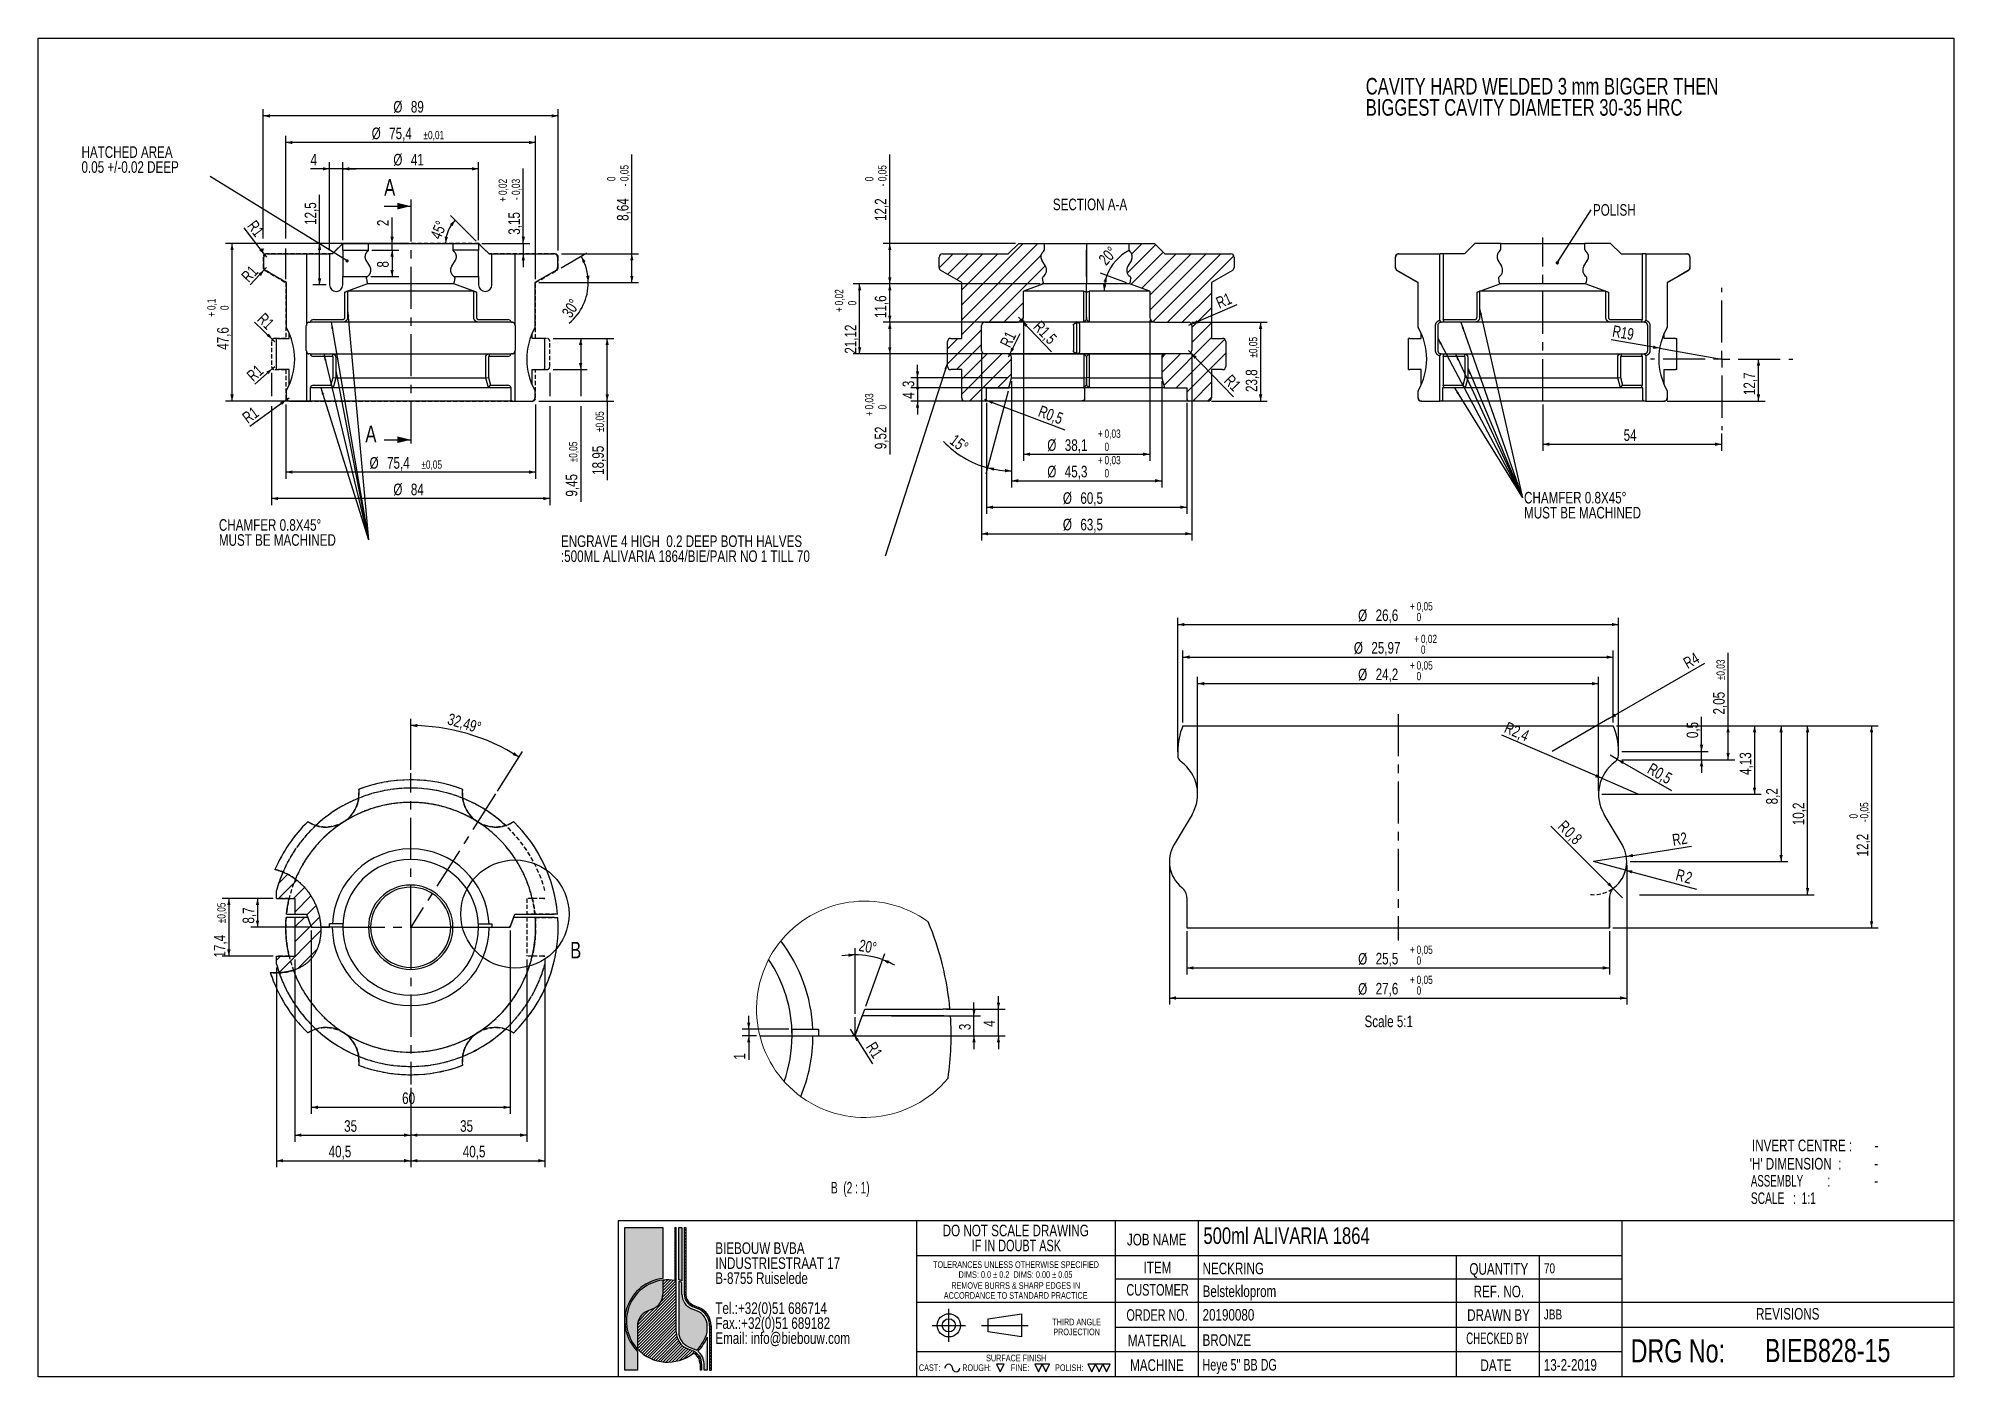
# Model space of a CAD drawing. Header units: millimetres. Extents: x 8 to 586, y 8 to 412.
import ezdxf

# ---------------------------------------------------------------- set-up
doc = ezdxf.new("R2010")
doc.units = ezdxf.units.MM
doc.linetypes.add('CENTERX2', pattern=[20.32, 12.7, -2.54, 2.54, -2.54])
doc.linetypes.add('HIDDEN', pattern=[1.905, 1.27, -0.635])
for name, color, linetype in [('CENTERLINE', 4, 'CENTERX2'), ('DETAIL', 3, 'Continuous'), ('DIMENSIONS', 2, 'Continuous'), ('HATCH', 3, 'Continuous'), ('HIDDEN', 3, 'HIDDEN'), ('TEXT', 2, 'Continuous')]:
    doc.layers.add(name, color=color, linetype=linetype)
doc.layers.add('OUTLINE', color=7, linetype='Continuous', lineweight=25)
doc.styles.add('SLDTEXTSTYLE0', font='TXT', dxfattribs={"width": 0.75})
doc.styles.add('SLDTEXTSTYLE1', font='TXT', dxfattribs={"width": 0.660714})
doc.styles.add('SLDTEXTSTYLE2', font='TXT', dxfattribs={"width": 0.692308})
doc.styles.add('SLDTEXTSTYLE3', font='TXT', dxfattribs={"width": 0.702531})
doc.styles.add('SLDTEXTSTYLE4', font='TXT', dxfattribs={"width": 0.696874})
doc.styles.add('SLDTEXTSTYLE5', font='TXT', dxfattribs={"width": 0.620208})
doc.styles.add('SLDTEXTSTYLE6', font='TXT', dxfattribs={"width": 0.7})
doc.styles.add('SLDTEXTSTYLE7', font='TXT', dxfattribs={"width": 0.691176})
doc.styles.add('SLDTEXTSTYLE8', font='TXT', dxfattribs={"width": 0.625})
doc.styles.add('SLDTEXTSTYLE9', font='TXT', dxfattribs={"width": 0.65})
doc.dimstyles.new('SLDDIMSTYLE0', dxfattribs={"dimtxt": 3.5, "dimasz": 2, "dimexe": 0, "dimexo": 0.0625, "dimgap": 0.875, "dimtad": 1, "dimrnd": 1e-09, "dimzin": 12, "dimdsep": 46, "dimtxsty": 'SLDTEXTSTYLE0', "dimsah": 1, "dimcen": 0.09, "dimadec": 0, "dimazin": 3, "dimtfac": 1, "dimtmove": 0, "dimatfit": 0, "dimfxl": 0, "dimfrac": 2, "dimtolj": 1, "dimtzin": 12, "dimarcsym": 0})
doc.dimstyles.new('SLDDIMSTYLE1', dxfattribs={"dimtxt": 3.5, "dimasz": 2, "dimexe": 0, "dimexo": 0.0625, "dimgap": 0.875, "dimtad": 1, "dimrnd": 1e-09, "dimzin": 12, "dimdsep": 46, "dimtxsty": 'SLDTEXTSTYLE0', "dimsah": 1, "dimcen": 0.09, "dimadec": 0, "dimazin": 3, "dimtfac": 1, "dimtofl": 0, "dimtmove": 0, "dimatfit": 3, "dimfxl": 0, "dimfrac": 2, "dimtolj": 1, "dimtzin": 12, "dimarcsym": 0})
doc.dimstyles.new('SLDDIMSTYLE10', dxfattribs={"dimtxt": 0.18, "dimasz": 1, "dimexe": 0, "dimexo": 0.0625, "dimgap": 0, "dimtad": 0, "dimtih": 1, "dimtoh": 1, "dimdec": 0, "dimrnd": 1e-09, "dimzin": 0, "dimdsep": 46, "dimtxsty": 'Standard', "dimblk1": 'DOT', "dimblk2": 'DOT', "dimsah": 1, "dimcen": 0.09, "dimadec": 0, "dimazin": 0, "dimtfac": 1, "dimtdec": 0, "dimtofl": 0, "dimtmove": 0, "dimatfit": 3, "dimldrblk": 'DOT', "dimfxl": 0, "dimfrac": 2, "dimtolj": 1, "dimtzin": 0, "dimarcsym": 0})
doc.dimstyles.new('SLDDIMSTYLE11', dxfattribs={"dimtxt": 0.18, "dimasz": 2, "dimexe": 0, "dimexo": 0.0625, "dimgap": 0, "dimtad": 0, "dimtih": 1, "dimtoh": 1, "dimdec": 0, "dimrnd": 1e-09, "dimzin": 0, "dimdsep": 46, "dimtxsty": 'Standard', "dimsah": 1, "dimcen": 0.09, "dimadec": 0, "dimazin": 0, "dimtfac": 2, "dimtdec": 0, "dimtofl": 0, "dimtmove": 0, "dimatfit": 3, "dimfxl": 0, "dimfrac": 2, "dimtolj": 1, "dimtzin": 0, "dimarcsym": 0})
doc.dimstyles.new('SLDDIMSTYLE12', dxfattribs={"dimtxt": 3.5, "dimasz": 2, "dimexe": 0, "dimexo": 0.0625, "dimgap": 0.875, "dimtad": 1, "dimrnd": 1e-09, "dimzin": 12, "dimdsep": 46, "dimtxsty": 'SLDTEXTSTYLE0', "dimsah": 1, "dimcen": 0.09, "dimadec": 0, "dimazin": 3, "dimtol": 1, "dimtp": 0.03, "dimtfac": 1, "dimtofl": 0, "dimtmove": 0, "dimatfit": 3, "dimfxl": 0, "dimfrac": 2, "dimtolj": 1, "dimarcsym": 0})
doc.dimstyles.new('SLDDIMSTYLE13', dxfattribs={"dimtxt": 3.5, "dimasz": 1, "dimexe": 0, "dimexo": 0.0625, "dimgap": 0.875, "dimtad": 1, "dimrnd": 1e-09, "dimzin": 12, "dimdsep": 46, "dimtxsty": 'SLDTEXTSTYLE0', "dimblk1": 'DOT', "dimsah": 1, "dimcen": 0.09, "dimadec": 0, "dimazin": 3, "dimtfac": 1, "dimtmove": 0, "dimatfit": 0, "dimldrblk": 'DOT', "dimfxl": 0, "dimfrac": 2, "dimtolj": 1, "dimtzin": 12, "dimarcsym": 0})
doc.dimstyles.new('SLDDIMSTYLE14', dxfattribs={"dimtxt": 3.5, "dimasz": 2, "dimexe": 0, "dimexo": 0.0625, "dimgap": 0.875, "dimtad": 1, "dimdec": 1, "dimrnd": 1e-09, "dimzin": 12, "dimdsep": 46, "dimtxsty": 'SLDTEXTSTYLE0', "dimsah": 1, "dimcen": 0.09, "dimadec": 0, "dimazin": 3, "dimtol": 1, "dimtp": 0.03, "dimtfac": 1, "dimtofl": 0, "dimtmove": 0, "dimatfit": 3, "dimfxl": 0, "dimfrac": 2, "dimtolj": 1, "dimarcsym": 0})
doc.dimstyles.new('SLDDIMSTYLE15', dxfattribs={"dimtxt": 3.5, "dimasz": 2, "dimexe": 0, "dimexo": 0.0625, "dimgap": 0.875, "dimtad": 1, "dimrnd": 1e-09, "dimzin": 12, "dimdsep": 46, "dimtxsty": 'SLDTEXTSTYLE0', "dimblk2": 'DOT', "dimsah": 1, "dimcen": 0.09, "dimadec": 0, "dimazin": 3, "dimtfac": 1, "dimtmove": 0, "dimatfit": 0, "dimfxl": 0, "dimfrac": 2, "dimtolj": 1, "dimtzin": 12, "dimarcsym": 0})
doc.dimstyles.new('SLDDIMSTYLE16', dxfattribs={"dimtxt": 3.5, "dimasz": 2, "dimexe": 0, "dimexo": 0.0625, "dimgap": 0.875, "dimtad": 1, "dimrnd": 1e-09, "dimzin": 12, "dimdsep": 46, "dimtxsty": 'SLDTEXTSTYLE0', "dimsah": 1, "dimcen": 0.09, "dimadec": 0, "dimazin": 3, "dimtol": 1, "dimtp": 0.02, "dimtfac": 1, "dimtofl": 0, "dimtmove": 0, "dimatfit": 3, "dimfxl": 0, "dimfrac": 2, "dimtolj": 1, "dimarcsym": 0})
doc.dimstyles.new('SLDDIMSTYLE17', dxfattribs={"dimtxt": 3.5, "dimasz": 2, "dimexe": 0, "dimexo": 0.0625, "dimgap": 0.875, "dimtad": 1, "dimrnd": 1e-09, "dimdsep": 46, "dimtxsty": 'SLDTEXTSTYLE0', "dimsah": 1, "dimcen": 0, "dimadec": 0, "dimazin": 2, "dimtfac": 1, "dimtofl": 0, "dimtmove": 0, "dimatfit": 3, "dimfxl": 0, "dimfrac": 2, "dimtolj": 1, "dimtzin": 12, "dimarcsym": 0})
doc.dimstyles.new('SLDDIMSTYLE18', dxfattribs={"dimtxt": 3.5, "dimasz": 2, "dimexe": 0, "dimexo": 0.0625, "dimgap": 0.875, "dimtad": 1, "dimdec": 4, "dimlfac": 0.5, "dimzin": 12, "dimdsep": 46, "dimtxsty": 'SLDTEXTSTYLE0', "dimsah": 1, "dimcen": 0.09, "dimazin": 3, "dimtfac": 1, "dimtofl": 0, "dimtmove": 0, "dimatfit": 3, "dimfxl": 0, "dimfrac": 2, "dimtolj": 1, "dimtzin": 12, "dimarcsym": 0})
doc.dimstyles.new('SLDDIMSTYLE19', dxfattribs={"dimtxt": 3.5, "dimasz": 2, "dimexe": 0, "dimexo": 0.0625, "dimgap": 0.875, "dimtad": 1, "dimlfac": 0.5, "dimrnd": 1e-09, "dimzin": 12, "dimdsep": 46, "dimtxsty": 'SLDTEXTSTYLE0', "dimsah": 1, "dimcen": 0.09, "dimadec": 0, "dimazin": 3, "dimtfac": 1, "dimtmove": 0, "dimatfit": 0, "dimfxl": 0, "dimfrac": 2, "dimtolj": 1, "dimtzin": 12, "dimarcsym": 0})
doc.dimstyles.new('SLDDIMSTYLE2', dxfattribs={"dimtxt": 3.5, "dimasz": 2, "dimexe": 0, "dimexo": 0.0625, "dimgap": 0.875, "dimtad": 1, "dimrnd": 1e-09, "dimzin": 12, "dimdsep": 46, "dimtxsty": 'SLDTEXTSTYLE0', "dimsah": 1, "dimcen": 0, "dimadec": 0, "dimazin": 3, "dimtfac": 1, "dimtofl": 0, "dimtmove": 0, "dimatfit": 3, "dimfxl": 0, "dimfrac": 2, "dimtolj": 1, "dimtzin": 12, "dimarcsym": 0})
doc.dimstyles.new('SLDDIMSTYLE20', dxfattribs={"dimtxt": 3.5, "dimasz": 2, "dimexe": 0, "dimexo": 0.0625, "dimgap": 0.875, "dimtad": 1, "dimlfac": 0.5, "dimrnd": 1e-09, "dimzin": 12, "dimdsep": 46, "dimtxsty": 'SLDTEXTSTYLE0', "dimsah": 1, "dimcen": 0, "dimadec": 0, "dimazin": 3, "dimtfac": 1, "dimtofl": 0, "dimtmove": 0, "dimatfit": 3, "dimfxl": 0, "dimfrac": 2, "dimtolj": 1, "dimtzin": 12, "dimarcsym": 0})
doc.dimstyles.new('SLDDIMSTYLE21', dxfattribs={"dimtxt": 3.5, "dimasz": 2, "dimexe": 0, "dimexo": 0.0625, "dimgap": 0.875, "dimtad": 1, "dimlfac": 0.2, "dimrnd": 1e-09, "dimzin": 12, "dimdsep": 46, "dimtxsty": 'SLDTEXTSTYLE0', "dimsah": 1, "dimcen": 0.09, "dimadec": 0, "dimazin": 3, "dimtfac": 1, "dimtofl": 0, "dimtmove": 0, "dimatfit": 3, "dimfxl": 0, "dimfrac": 2, "dimtolj": 1, "dimtzin": 12, "dimarcsym": 0})
doc.dimstyles.new('SLDDIMSTYLE22', dxfattribs={"dimtxt": 3.5, "dimasz": 2, "dimexe": 0, "dimexo": 0.0625, "dimgap": 0.875, "dimtad": 1, "dimlfac": 0.2, "dimrnd": 1e-09, "dimdsep": 46, "dimtxsty": 'SLDTEXTSTYLE0', "dimsah": 1, "dimcen": 0, "dimadec": 0, "dimazin": 2, "dimtfac": 1, "dimtofl": 0, "dimtmove": 0, "dimatfit": 3, "dimfxl": 0, "dimfrac": 2, "dimtolj": 1, "dimtzin": 12, "dimarcsym": 0})
doc.dimstyles.new('SLDDIMSTYLE23', dxfattribs={"dimtxt": 3.5, "dimasz": 2, "dimexe": 0, "dimexo": 0.0625, "dimgap": 0.875, "dimtad": 1, "dimlfac": 0.2, "dimrnd": 1e-09, "dimzin": 12, "dimdsep": 46, "dimtxsty": 'SLDTEXTSTYLE0', "dimsah": 1, "dimcen": 0, "dimadec": 0, "dimazin": 3, "dimtfac": 1, "dimtofl": 0, "dimtmove": 0, "dimatfit": 3, "dimfxl": 0, "dimfrac": 2, "dimtolj": 1, "dimtzin": 12, "dimarcsym": 0})
doc.dimstyles.new('SLDDIMSTYLE24', dxfattribs={"dimtxt": 3.5, "dimasz": 2, "dimexe": 0, "dimexo": 0.0625, "dimgap": 0.875, "dimtad": 1, "dimlfac": 0.2, "dimrnd": 1e-09, "dimzin": 12, "dimdsep": 46, "dimtxsty": 'SLDTEXTSTYLE0', "dimsah": 1, "dimcen": 0, "dimadec": 0, "dimazin": 3, "dimtfac": 1, "dimtofl": 0, "dimtmove": 0, "dimatfit": 3, "dimfxl": 0, "dimfrac": 2, "dimtolj": 1, "dimtzin": 12, "dimarcsym": 0})
doc.dimstyles.new('SLDDIMSTYLE25', dxfattribs={"dimtxt": 3.5, "dimasz": 2, "dimexe": 0, "dimexo": 0.0625, "dimgap": 0.875, "dimtad": 1, "dimlfac": 0.2, "dimrnd": 1e-09, "dimdsep": 46, "dimtxsty": 'SLDTEXTSTYLE0', "dimsah": 1, "dimcen": 0, "dimadec": 0, "dimazin": 2, "dimtfac": 1, "dimtofl": 0, "dimtmove": 0, "dimatfit": 3, "dimfxl": 0, "dimfrac": 2, "dimtolj": 1, "dimtzin": 12, "dimarcsym": 0})
doc.dimstyles.new('SLDDIMSTYLE26', dxfattribs={"dimtxt": 3.5, "dimasz": 2, "dimexe": 0, "dimexo": 0.0625, "dimgap": 0.875, "dimtad": 1, "dimlfac": 0.2, "dimrnd": 1e-09, "dimdsep": 46, "dimtxsty": 'SLDTEXTSTYLE0', "dimsah": 1, "dimcen": 0.09, "dimadec": 0, "dimazin": 2, "dimtfac": 1, "dimtmove": 0, "dimatfit": 0, "dimfxl": 0, "dimfrac": 2, "dimtolj": 1, "dimtzin": 12, "dimarcsym": 0})
doc.dimstyles.new('SLDDIMSTYLE27', dxfattribs={"dimtxt": 3.5, "dimasz": 2, "dimexe": 0, "dimexo": 0.0625, "dimgap": 0.875, "dimtad": 1, "dimlfac": 0.2, "dimrnd": 1e-09, "dimzin": 12, "dimdsep": 46, "dimtxsty": 'SLDTEXTSTYLE0', "dimsah": 1, "dimcen": 0.09, "dimadec": 0, "dimazin": 3, "dimtol": 1, "dimtp": 0.05, "dimtfac": 1, "dimtofl": 0, "dimtmove": 0, "dimatfit": 3, "dimfxl": 0, "dimfrac": 2, "dimtolj": 1, "dimarcsym": 0})
doc.dimstyles.new('SLDDIMSTYLE28', dxfattribs={"dimtxt": 3.5, "dimasz": 2, "dimexe": 0, "dimexo": 0.0625, "dimgap": 0.875, "dimtad": 1, "dimlfac": 0.2, "dimrnd": 1e-09, "dimzin": 12, "dimdsep": 46, "dimtxsty": 'SLDTEXTSTYLE0', "dimsah": 1, "dimcen": 0.09, "dimadec": 0, "dimazin": 3, "dimtol": 1, "dimtp": 0.03, "dimtm": 0.03, "dimtfac": 1, "dimtofl": 0, "dimtmove": 0, "dimatfit": 3, "dimfxl": 0, "dimfrac": 2, "dimtolj": 1, "dimarcsym": 0})
doc.dimstyles.new('SLDDIMSTYLE29', dxfattribs={"dimtxt": 3.5, "dimasz": 2, "dimexe": 0, "dimexo": 0.0625, "dimgap": 0.875, "dimtad": 1, "dimlfac": 0.2, "dimrnd": 1e-09, "dimzin": 12, "dimdsep": 46, "dimtxsty": 'SLDTEXTSTYLE0', "dimsah": 1, "dimcen": 0.09, "dimadec": 0, "dimazin": 3, "dimtol": 1, "dimtm": 0.05, "dimtfac": 1, "dimtofl": 0, "dimtmove": 0, "dimatfit": 3, "dimfxl": 0, "dimfrac": 2, "dimtolj": 1, "dimarcsym": 0})
doc.dimstyles.new('SLDDIMSTYLE3', dxfattribs={"dimtxt": 3.5, "dimasz": 2, "dimexe": 0, "dimexo": 0.0625, "dimgap": 0.875, "dimtad": 1, "dimdec": 1, "dimrnd": 1e-09, "dimzin": 12, "dimdsep": 46, "dimtxsty": 'SLDTEXTSTYLE0', "dimsah": 1, "dimcen": 0.09, "dimadec": 0, "dimazin": 3, "dimtfac": 1, "dimtdec": 1, "dimtofl": 0, "dimtmove": 0, "dimatfit": 3, "dimfxl": 0, "dimfrac": 2, "dimtolj": 1, "dimtzin": 12, "dimarcsym": 0})
doc.dimstyles.new('SLDDIMSTYLE30', dxfattribs={"dimtxt": 3.5, "dimasz": 2, "dimexe": 0, "dimexo": 0.0625, "dimgap": 0.875, "dimtad": 1, "dimlfac": 0.2, "dimrnd": 1e-09, "dimzin": 12, "dimdsep": 46, "dimtxsty": 'SLDTEXTSTYLE0', "dimsah": 1, "dimcen": 0.09, "dimadec": 0, "dimazin": 3, "dimtol": 1, "dimtp": 0.02, "dimtfac": 1, "dimtofl": 0, "dimtmove": 0, "dimatfit": 3, "dimfxl": 0, "dimfrac": 2, "dimtolj": 1, "dimarcsym": 0})
doc.dimstyles.new('SLDDIMSTYLE4', dxfattribs={"dimtxt": 3.5, "dimasz": 2, "dimexe": 0, "dimexo": 0.0625, "dimgap": 0.875, "dimtad": 1, "dimdec": 1, "dimrnd": 1e-09, "dimzin": 12, "dimdsep": 46, "dimtxsty": 'SLDTEXTSTYLE0', "dimsah": 1, "dimcen": 0.09, "dimadec": 0, "dimazin": 3, "dimtol": 1, "dimtp": 0.01, "dimtm": 0.01, "dimtfac": 1, "dimtofl": 0, "dimtmove": 0, "dimatfit": 3, "dimfxl": 0, "dimfrac": 2, "dimtolj": 1, "dimarcsym": 0})
doc.dimstyles.new('SLDDIMSTYLE5', dxfattribs={"dimtxt": 3.5, "dimasz": 2, "dimexe": 0, "dimexo": 0.0625, "dimgap": 0.875, "dimtad": 1, "dimrnd": 1e-09, "dimzin": 12, "dimdsep": 46, "dimtxsty": 'SLDTEXTSTYLE0', "dimsah": 1, "dimcen": 0.09, "dimadec": 0, "dimazin": 3, "dimtol": 1, "dimtp": 0.05, "dimtm": 0.05, "dimtfac": 1, "dimtofl": 0, "dimtmove": 0, "dimatfit": 3, "dimfxl": 0, "dimfrac": 2, "dimtolj": 1, "dimarcsym": 0})
doc.dimstyles.new('SLDDIMSTYLE6', dxfattribs={"dimtxt": 3.5, "dimasz": 2, "dimexe": 0, "dimexo": 0.0625, "dimgap": 0.875, "dimtad": 1, "dimdec": 4, "dimzin": 12, "dimdsep": 46, "dimtxsty": 'SLDTEXTSTYLE0', "dimsah": 1, "dimcen": 0.09, "dimazin": 3, "dimtfac": 1, "dimtofl": 0, "dimtmove": 0, "dimatfit": 3, "dimfxl": 0, "dimfrac": 2, "dimtolj": 1, "dimtzin": 12, "dimarcsym": 0})
doc.dimstyles.new('SLDDIMSTYLE7', dxfattribs={"dimtxt": 3.5, "dimasz": 2, "dimexe": 0, "dimexo": 0.0625, "dimgap": 0.875, "dimtad": 1, "dimrnd": 1e-09, "dimzin": 12, "dimdsep": 46, "dimtxsty": 'SLDTEXTSTYLE0', "dimsah": 1, "dimcen": 0.09, "dimadec": 0, "dimazin": 3, "dimtol": 1, "dimtp": 0.1, "dimtfac": 1, "dimtofl": 0, "dimtmove": 0, "dimatfit": 3, "dimfxl": 0, "dimfrac": 2, "dimtolj": 1, "dimarcsym": 0})
doc.dimstyles.new('SLDDIMSTYLE8', dxfattribs={"dimtxt": 3.5, "dimasz": 2, "dimexe": 0, "dimexo": 0.0625, "dimgap": 0.875, "dimtad": 1, "dimrnd": 1e-09, "dimzin": 12, "dimdsep": 46, "dimtxsty": 'SLDTEXTSTYLE0', "dimsah": 1, "dimcen": 0.09, "dimadec": 0, "dimazin": 3, "dimtol": 1, "dimtm": 0.05, "dimtfac": 1, "dimtofl": 0, "dimtmove": 0, "dimatfit": 3, "dimfxl": 0, "dimfrac": 2, "dimtolj": 1, "dimarcsym": 0})
doc.dimstyles.new('SLDDIMSTYLE9', dxfattribs={"dimtxt": 3.5, "dimasz": 2, "dimexe": 0, "dimexo": 0.0625, "dimgap": 0.875, "dimtad": 1, "dimrnd": 1e-09, "dimzin": 12, "dimdsep": 46, "dimtxsty": 'SLDTEXTSTYLE0', "dimsah": 1, "dimcen": 0.09, "dimadec": 0, "dimazin": 3, "dimtol": 1, "dimtp": 0.02, "dimtm": 0.03, "dimtfac": 1, "dimtmove": 0, "dimatfit": 0, "dimfxl": 0, "dimfrac": 2, "dimtolj": 1, "dimarcsym": 0})

msp = doc.modelspace()

# ---------------------------------------------------------------- texts
at = {"layer": 'CENTERLINE', "char_height": 5, "attachment_point": 1, "style": 'SLDTEXTSTYLE0'}
for insert in [(112.37622, 369.49381), (106.69382, 295.07902)]:
    msp.add_mtext('A', dxfattribs=dict(at, insert=insert))
at = {"layer": 'DETAIL', "insert": (168.4956, 139.2604), "char_height": 5, "attachment_point": 1, "style": 'SLDTEXTSTYLE0'}
msp.add_mtext('B', dxfattribs=at)
at = {"layer": 'TEXT'}
for s, insert, char_height, attachment_point, style in [('SECTION A-A', (325.37227, 363.61661), 3.5, 2, 'SLDTEXTSTYLE0'), ('Scale 5:1', (408.20729, 117.00917), 3.5, 1, 'SLDTEXTSTYLE0'), ('INVERT CENTRE :', (525.13201, 79.56571), 3.5, 1, 'SLDTEXTSTYLE0'), ('-', (562.13413, 79.61918), 3.5, 1, 'SLDTEXTSTYLE0'), ("'H' DIMENSION  :", (524.44396, 74.03884), 3.5, 1, 'SLDTEXTSTYLE0'), ('-', (562.01209, 74.11951), 3.5, 1, 'SLDTEXTSTYLE0'), ('B  (2 : 1)', (253.0424, 66.80828), 3.5, 2, 'SLDTEXTSTYLE9'), ('ASSEMBLY         :', (524.79564, 68.87764), 3.5, 1, 'SLDTEXTSTYLE8'), ('SCALE   :  1:1', (524.79564, 63.64092), 3.5, 1, 'SLDTEXTSTYLE1'), ('-', (562.01209, 68.93111), 3.5, 1, 'SLDTEXTSTYLE0'), ('500ml ALIVARIA 1864', (359.59608, 53.07133), 5, 1, 'SLDTEXTSTYLE0'), ('JOB NAME', (345.48697, 51.1278), 3.5, 2, 'SLDTEXTSTYLE0'), ('ITEM', (345.71908, 42.70142), 3.5, 2, 'SLDTEXTSTYLE0'), ('NECKRING', (359.33565, 42.42156), 3.5, 1, 'SLDTEXTSTYLE0'), ('QUANTITY', (448.74339, 42.28181), 3.5, 2, 'SLDTEXTSTYLE0'), ('70', (462.35518, 42.21082), 3, 1, 'SLDTEXTSTYLE0'), ('CUSTOMER', (345.75551, 35.97385), 3.5, 2, 'SLDTEXTSTYLE3'), ('Belstekloprom', (359.33565, 35.54554), 3.5, 1, 'SLDTEXTSTYLE0'), ('REF. NO.', (448.74262, 35.47023), 3.5, 2, 'SLDTEXTSTYLE0'), ('ORDER NO.', (345.60764, 28.37055), 3.5, 2, 'SLDTEXTSTYLE4'), ('20190080', (359.33565, 28.42402), 3.5, 1, 'SLDTEXTSTYLE0'), ('DRAWN BY', (448.64783, 28.36069), 3.5, 2, 'SLDTEXTSTYLE0'), ('JBB', (462.31932, 28.2897), 3, 1, 'SLDTEXTSTYLE0'), ('REVISIONS', (535.91901, 28.73986), 3.5, 2, 'SLDTEXTSTYLE0'), ('MATERIAL', (345.57082, 20.7035), 3.5, 2, 'SLDTEXTSTYLE0'), ('BRONZE', (359.32857, 20.80281), 3.5, 1, 'SLDTEXTSTYLE0'), ('CHECKED BY', (448.33641, 21.33873), 3.5, 2, 'SLDTEXTSTYLE5'), ('DRG No:', (488.51995, 19.3028), 7, 1, 'SLDTEXTSTYLE0'), ('BIEB828-15', (529.0469, 19.40975), 7, 1, 'SLDTEXTSTYLE0'), ('CAST:', (273.74145, 11.71938), 2, 1, 'SLDTEXTSTYLE0'), ('ROUGH:', (286.81775, 11.71938), 2, 1, 'SLDTEXTSTYLE0'), ('SURFACE FINISH', (303.10103, 14.63617), 2, 2, 'SLDTEXTSTYLE0'), ('FINE:', (301.4722, 11.71938), 2, 1, 'SLDTEXTSTYLE0'), ('POLISH:', (314.82446, 11.71938), 2, 1, 'SLDTEXTSTYLE0'), ('MACHINE', (345.56839, 13.25379), 3.5, 2, 'SLDTEXTSTYLE0'), ('Heye 5" BB DG', (359.32857, 13.35309), 3.5, 1, 'SLDTEXTSTYLE2'), ('DATE', (447.867, 13.20559), 3.5, 2, 'SLDTEXTSTYLE0'), ('13-2-2019', (462.31932, 13.3049), 3.5, 1, 'SLDTEXTSTYLE0')]:
    msp.add_mtext(s, dxfattribs=dict(at, insert=insert, char_height=char_height, attachment_point=attachment_point, style=style))

# ---------------------------------------------------------------- blocks, each defined once
blk = doc.blocks.new('SW_NOTE_0')
at = {"layer": 'TEXT', "color": 0, "char_height": 3.5, "attachment_point": 2}
for s, insert, style in [('DO NOT SCALE DRAWING', (28.71, 4.5), 'SLDTEXTSTYLE0'), ('IF IN DOUBT ASK', (28.89, -0.03), 'SLDTEXTSTYLE6')]:
    blk.add_mtext(s, dxfattribs=dict(at, insert=insert, style=style))
blk = doc.blocks.new('SW_NOTE_0_1')
at = {"layer": 'TEXT', "color": 0, "char_height": 2, "attachment_point": 2}
for s, insert, style in [('TOLERANCES UNLESS OTHERWISE SPECIFIED', (27.09, 2.57), 'SLDTEXTSTYLE0'), ('DIMS: 0.0 ± 0.2  DIMS: 0.00 ± 0.05', (26.93, -0.43), 'SLDTEXTSTYLE7')]:
    blk.add_mtext(s, dxfattribs=dict(at, insert=insert, style=style))
blk = doc.blocks.new('SW_NOTE_0_2')
at = {"layer": 'TEXT', "color": 0, "char_height": 2, "attachment_point": 2, "style": 'SLDTEXTSTYLE0'}
for s, insert in [('REMOVE BURRS & SHARP EDGES IN', (21.78, 2.57)), ('ACCORDANCE TO STANDARD PRACTICE', (21.75, -0.43))]:
    blk.add_mtext(s, dxfattribs=dict(at, insert=insert))
blk = doc.blocks.new('SW_NOTE_0_3')
at = {"layer": 'TEXT', "color": 0, "char_height": 2, "attachment_point": 2, "style": 'SLDTEXTSTYLE0'}
for s, insert in [('THIRD ANGLE', (8.34, 2.57)), ('PROJECTION', (8.33, -0.43))]:
    blk.add_mtext(s, dxfattribs=dict(at, insert=insert))
blk = doc.blocks.new('SW_NOTE_0_4')
at = {"layer": 'TEXT', "color": 0, "char_height": 3.5, "attachment_point": 1, "style": 'SLDTEXTSTYLE0'}
for s, insert in [('BIEBOUW BVBA', (0, 4.5)), ('INDUSTRIESTRAAT 17', (0, -0.03)), ('B-8755 Ruiselede', (0, -4.55)), ('Tel.:+32(0)51 686714', (0, -13.61)), ('Fax.:+32(0)51 689182', (0, -18.13)), ('Email: info@biebouw.com', (0, -22.66))]:
    blk.add_mtext(s, dxfattribs=dict(at, insert=insert))
blk = doc.blocks.new('_D')
at = {"layer": 'DIMENSIONS'}
for p, q in [((114.76, 350.08), (114.76, 357.88)), ((108.6, 348.08), (116.76, 348.08)), ((114.76, 348.08), (114.76, 350.08)), ((114.76, 348.08), (114.76, 344.08))]:
    blk.add_line(p, q, dxfattribs=at)
for points in [[(114.76, 350.08), (115.26, 352.08), (114.26, 352.08)], [(114.76, 348.08), (114.26, 346.08), (115.26, 346.08)]]:
    blk.add_solid(points, dxfattribs=at)
at = {"layer": 'DIMENSIONS', "insert": (110.24, 355.3), "char_height": 3.5, "attachment_point": 1, "rotation": 90, "style": 'SLDTEXTSTYLE0'}
blk.add_mtext('2', dxfattribs=at)
blk = doc.blocks.new('_D_1')
at = {"layer": 'DIMENSIONS'}
for p, q in [((92.88, 350.08), (92.88, 364.72)), ((98.88, 350.08), (90.88, 350.08)), ((92.88, 337.58), (92.88, 350.08)), ((94.88, 337.58), (90.88, 337.58))]:
    blk.add_line(p, q, dxfattribs=at)
for points in [[(92.88, 350.08), (92.38, 348.08), (93.38, 348.08)], [(92.88, 337.58), (93.38, 339.58), (92.38, 339.58)]]:
    blk.add_solid(points, dxfattribs=at)
at = {"layer": 'DIMENSIONS', "insert": (88.37, 355.67), "char_height": 3.5, "attachment_point": 1, "rotation": 90, "style": 'SLDTEXTSTYLE0'}
blk.add_mtext('12,5', dxfattribs=at)
blk = doc.blocks.new('_D_2')
at = {"layer": 'DIMENSIONS'}
for q in [(70.15, 354.78), (76.88, 345.93)]:
    blk.add_line((76.27, 346.72), q, dxfattribs=at)
blk.add_solid([(76.27, 346.72), (75.46, 348.62), (74.66, 348.01)], dxfattribs=at)
at = {"layer": 'DIMENSIONS', "insert": (73.64, 357.43), "char_height": 3.5, "attachment_point": 1, "rotation": 307.252, "style": 'SLDTEXTSTYLE0'}
blk.add_mtext('R1', dxfattribs=at)
blk = doc.blocks.new('_D_3')
at = {"layer": 'DIMENSIONS'}
for q in [(71.98, 337.62), (76.88, 342.79)]:
    blk.add_line((76.19, 342.07), q, dxfattribs=at)
blk.add_solid([(76.19, 342.07), (74.45, 340.96), (75.18, 340.27)], dxfattribs=at)
at = {"layer": 'DIMENSIONS', "insert": (68.95, 340.48), "char_height": 3.5, "attachment_point": 1, "rotation": 46.59108, "style": 'SLDTEXTSTYLE0'}
blk.add_mtext('R1', dxfattribs=at)
blk = doc.blocks.new('_D_4')
at = {"layer": 'DIMENSIONS'}
for q in [(73.28, 326.36), (79.38, 320.43)]:
    blk.add_line((78.66, 321.13), q, dxfattribs=at)
blk.add_solid([(78.66, 321.13), (77.58, 322.88), (76.88, 322.16)], dxfattribs=at)
at = {"layer": 'DIMENSIONS', "insert": (76.26, 329.43), "char_height": 3.5, "attachment_point": 1, "rotation": 315.77711, "style": 'SLDTEXTSTYLE0'}
blk.add_mtext('R1', dxfattribs=at)
blk = doc.blocks.new('_D_5')
at = {"layer": 'DIMENSIONS'}
for q in [(73.38, 307.6), (79.38, 312.98)]:
    blk.add_line((78.63, 312.31), q, dxfattribs=at)
blk.add_solid([(78.63, 312.31), (76.81, 311.35), (77.48, 310.6)], dxfattribs=at)
at = {"layer": 'DIMENSIONS', "insert": (70.55, 310.76), "char_height": 3.5, "attachment_point": 1, "rotation": 41.89834, "style": 'SLDTEXTSTYLE0'}
blk.add_mtext('R1', dxfattribs=at)
blk = doc.blocks.new('_D_6')
at = {"layer": 'DIMENSIONS'}
for q in [(71.8, 294.78), (83.68, 303.48)]:
    blk.add_line((82.87, 302.89), q, dxfattribs=at)
blk.add_solid([(82.87, 302.89), (80.96, 302.11), (81.55, 301.3)], dxfattribs=at)
at = {"layer": 'DIMENSIONS', "insert": (69.17, 298.36), "char_height": 3.5, "attachment_point": 1, "rotation": 36.2217, "style": 'SLDTEXTSTYLE0'}
blk.add_mtext('R1', dxfattribs=at)
blk = doc.blocks.new('_D_7')
at = {"layer": 'DIMENSIONS'}
for p, q in [((99.88, 351.08), (99.88, 374.6)), ((140.88, 372.6), (99.88, 372.6)), ((140.88, 351.08), (140.88, 374.6))]:
    blk.add_line(p, q, dxfattribs=at)
for points in [[(99.88, 372.6), (101.88, 372.1), (101.88, 373.1)], [(140.88, 372.6), (138.88, 373.1), (138.88, 372.1)]]:
    blk.add_solid(points, dxfattribs=at)
at = {"layer": 'DIMENSIONS', "char_height": 3.5, "attachment_point": 1, "style": 'SLDTEXTSTYLE0'}
for s, insert in [('%%c', (115.15, 377.11)), ('41', (120.43, 377.11))]:
    blk.add_mtext(s, dxfattribs=dict(at, insert=insert))
blk = doc.blocks.new('_D_8')
at = {"layer": 'DIMENSIONS'}
for p, q in [((75.88, 351.58), (75.88, 390.57)), ((164.88, 388.57), (75.88, 388.57)), ((164.88, 347.93), (164.88, 390.57)), ((75.88, 347.93), (75.88, 348.58))]:
    blk.add_line(p, q, dxfattribs=at)
for points in [[(75.88, 388.57), (77.88, 388.07), (77.88, 389.07)], [(164.88, 388.57), (162.88, 389.07), (162.88, 388.07)]]:
    blk.add_solid(points, dxfattribs=at)
at = {"layer": 'DIMENSIONS', "char_height": 3.5, "attachment_point": 1, "style": 'SLDTEXTSTYLE0'}
for s, insert in [('%%c', (115.15, 393.08)), ('89', (120.43, 393.08))]:
    blk.add_mtext(s, dxfattribs=dict(at, insert=insert))
blk = doc.blocks.new('_D_9')
at = {"layer": 'DIMENSIONS'}
for p, q in [((78.38, 310.98), (78.38, 303.98)), ((162.38, 310.98), (162.38, 303.98)), ((78.38, 300.98), (78.38, 271.07)), ((162.38, 300.98), (162.38, 271.07)), ((162.38, 273.07), (78.38, 273.07))]:
    blk.add_line(p, q, dxfattribs=at)
for points in [[(78.38, 273.07), (80.38, 272.57), (80.38, 273.57)], [(162.38, 273.07), (160.38, 273.57), (160.38, 272.57)]]:
    blk.add_solid(points, dxfattribs=at)
at = {"layer": 'DIMENSIONS', "char_height": 3.5, "attachment_point": 1, "style": 'SLDTEXTSTYLE0'}
for s, insert in [('%%c', (115.15, 277.58)), ('84', (120.43, 277.58))]:
    blk.add_mtext(s, dxfattribs=dict(at, insert=insert))
blk = doc.blocks.new('_D_10')
at = {"layer": 'DIMENSIONS'}
for p, q in [((82.68, 351.58), (82.68, 382.54)), ((158.08, 339.29), (158.08, 382.54)), ((158.08, 380.54), (82.68, 380.54)), ((82.68, 339.29), (82.68, 348.58))]:
    blk.add_line(p, q, dxfattribs=at)
for points in [[(82.68, 380.54), (84.68, 380.04), (84.68, 381.04)], [(158.08, 380.54), (156.08, 381.04), (156.08, 380.04)]]:
    blk.add_solid(points, dxfattribs=at)
at = {"layer": 'DIMENSIONS', "attachment_point": 1, "style": 'SLDTEXTSTYLE0'}
for s, insert, char_height in [('%%c', (108.61, 385.05), 3.5), ('75,4', (113.88, 385.05), 3.5), ('±0,01', (124.22, 384.04), 2.5)]:
    blk.add_mtext(s, dxfattribs=dict(at, insert=insert, char_height=char_height))
blk = doc.blocks.new('_D_11')
at = {"layer": 'DIMENSIONS'}
for p, q in [((82.68, 301.48), (82.68, 279.07)), ((158.08, 301.48), (158.08, 279.07)), ((158.08, 281.07), (82.68, 281.07))]:
    blk.add_line(p, q, dxfattribs=at)
for points in [[(82.68, 281.07), (84.68, 280.57), (84.68, 281.57)], [(158.08, 281.07), (156.08, 281.57), (156.08, 280.57)]]:
    blk.add_solid(points, dxfattribs=at)
at = {"layer": 'DIMENSIONS', "attachment_point": 1, "style": 'SLDTEXTSTYLE0'}
for s, insert, char_height in [('%%c', (107.96, 285.58), 3.5), ('75,4', (113.24, 285.58), 3.5), ('±0,05', (123.58, 284.57), 2.5)]:
    blk.add_mtext(s, dxfattribs=dict(at, insert=insert, char_height=char_height))
blk = doc.blocks.new('_D_12')
at = {"layer": 'DIMENSIONS'}
blk.add_line((165.74, 342.71), (173.57, 347.23), dxfattribs=at)
for start, end in [(0, 30), (309.64282, 0)]:
    blk.add_arc((158.08, 338.29), 15.89, start, end, dxfattribs=at)
for points in [[(171.84, 346.23), (172.28, 344.22), (173.17, 344.66)], [(173.96, 338.29), (174.34, 340.32), (173.34, 340.25)]]:
    blk.add_solid(points, dxfattribs=at)
at = {"layer": 'DIMENSIONS', "insert": (165.77, 329.2), "char_height": 3.5, "attachment_point": 1, "rotation": 57.46033, "style": 'SLDTEXTSTYLE0'}
blk.add_mtext('30°', dxfattribs=at)
blk = doc.blocks.new('_D_13')
at = {"layer": 'DIMENSIONS'}
blk.add_line((140.17, 350.79), (132.42, 358.54), dxfattribs=at)
blk.add_arc((140.88, 350.08), 9.97, 135, 180, dxfattribs=at)
for points in [[(133.83, 357.13), (132.18, 355.9), (132.95, 355.26)], [(130.91, 350.08), (131.61, 352.02), (130.61, 352.12)]]:
    blk.add_solid(points, dxfattribs=at)
at = {"layer": 'DIMENSIONS', "insert": (126.15, 352.37), "char_height": 3.5, "attachment_point": 1, "rotation": 67.5, "style": 'SLDTEXTSTYLE0'}
blk.add_mtext('45°', dxfattribs=at)
blk = doc.blocks.new('_D_14')
at = {"layer": 'DIMENSIONS'}
for p, q in [((119.38, 350.08), (64.46, 350.08)), ((66.46, 302.48), (66.46, 350.08)), ((119.38, 302.48), (64.46, 302.48))]:
    blk.add_line(p, q, dxfattribs=at)
for points in [[(66.46, 350.08), (65.96, 348.08), (66.96, 348.08)], [(66.46, 302.48), (66.96, 304.48), (65.96, 304.48)]]:
    blk.add_solid(points, dxfattribs=at)
at = {"layer": 'DIMENSIONS', "attachment_point": 1, "rotation": 90, "style": 'SLDTEXTSTYLE0'}
for s, insert, char_height in [('0,1', (58.99, 329.96), 2.5), ('0', (62.96, 329.96), 2.5), ('+', (58.99, 327.95), 2.5), ('47,6', (61.95, 317.98), 3.5)]:
    blk.add_mtext(s, dxfattribs=dict(at, insert=insert, char_height=char_height))
blk = doc.blocks.new('_D_15')
at = {"layer": 'DIMENSIONS'}
for p, q in [((163.38, 321.43), (181.67, 321.43)), ((179.67, 302.48), (179.67, 321.43)), ((159.08, 302.48), (181.67, 302.48)), ((179.67, 302.48), (179.67, 278.64))]:
    blk.add_line(p, q, dxfattribs=at)
for points in [[(179.67, 321.43), (179.17, 319.43), (180.17, 319.43)], [(179.67, 302.48), (180.17, 304.48), (179.17, 304.48)]]:
    blk.add_solid(points, dxfattribs=at)
at = {"layer": 'DIMENSIONS', "attachment_point": 1, "rotation": 90, "style": 'SLDTEXTSTYLE0'}
for s, insert, char_height in [('±0,05', (176.17, 293.15), 2.5), ('18,95', (175.16, 280.22), 3.5)]:
    blk.add_mtext(s, dxfattribs=dict(at, insert=insert, char_height=char_height))
blk = doc.blocks.new('_D_16')
at = {"layer": 'DIMENSIONS'}
for p, q in [((163.38, 321.43), (173.67, 321.43)), ((171.67, 321.43), (171.67, 311.98)), ((163.38, 311.98), (173.67, 311.98)), ((171.67, 311.98), (171.67, 303.98)), ((171.67, 300.98), (171.67, 272.07))]:
    blk.add_line(p, q, dxfattribs=at)
for points in [[(171.67, 321.43), (171.17, 319.43), (172.17, 319.43)], [(171.67, 311.98), (172.17, 313.98), (171.17, 313.98)]]:
    blk.add_solid(points, dxfattribs=at)
at = {"layer": 'DIMENSIONS', "attachment_point": 1, "rotation": 90, "style": 'SLDTEXTSTYLE0'}
for s, insert, char_height in [('±0,05', (168.17, 284), 2.5), ('9,45', (167.16, 273.66), 3.5)]:
    blk.add_mtext(s, dxfattribs=dict(at, insert=insert, char_height=char_height))
blk = doc.blocks.new('_D_17')
at = {"layer": 'DIMENSIONS'}
for p, q in [((187.12, 346.93), (187.12, 376.93)), ((165.88, 346.93), (189.12, 346.93)), ((187.12, 338.29), (187.12, 346.93)), ((159.08, 338.29), (189.12, 338.29))]:
    blk.add_line(p, q, dxfattribs=at)
for points in [[(187.12, 346.93), (186.62, 344.93), (187.62, 344.93)], [(187.12, 338.29), (187.62, 340.29), (186.62, 340.29)]]:
    blk.add_solid(points, dxfattribs=at)
at = {"layer": 'DIMENSIONS', "attachment_point": 1, "rotation": 90, "style": 'SLDTEXTSTYLE0'}
for s, insert, char_height in [('0', (179.66, 368.88), 2.5), ('0,05', (183.62, 368.88), 2.5), ('-', (183.62, 367.31), 2.5), ('8,64', (182.61, 356.89), 3.5)]:
    blk.add_mtext(s, dxfattribs=dict(at, insert=insert, char_height=char_height))
blk = doc.blocks.new('_D_18')
at = {"layer": 'DIMENSIONS'}
for p, q in [((154.36, 350.08), (154.36, 372.74)), ((141.88, 350.08), (156.36, 350.08)), ((154.36, 350.08), (154.36, 346.93)), ((154.36, 346.93), (154.36, 342.93))]:
    blk.add_line(p, q, dxfattribs=at)
for points in [[(154.36, 350.08), (154.86, 352.08), (153.86, 352.08)], [(154.36, 346.93), (153.86, 344.93), (154.86, 344.93)]]:
    blk.add_solid(points, dxfattribs=at)
at = {"layer": 'DIMENSIONS', "attachment_point": 1, "rotation": 90, "style": 'SLDTEXTSTYLE0'}
for s, insert, char_height in [('0,02', (146.89, 364.69), 2.5), ('0,03', (150.86, 364.69), 2.5), ('+', (146.89, 362.67), 2.5), ('3,15', (149.85, 352.7), 3.5), ('-', (150.86, 363.13), 2.5)]:
    blk.add_mtext(s, dxfattribs=dict(at, insert=insert, char_height=char_height))
blk = doc.blocks.new('_D_19')
at = {"layer": 'DIMENSIONS'}
for p, q in [((95.88, 372.6), (90.14, 372.6)), ((95.88, 347.93), (95.88, 374.6)), ((99.88, 372.6), (95.88, 372.6)), ((99.88, 351.08), (99.88, 374.6)), ((99.88, 372.6), (103.88, 372.6))]:
    blk.add_line(p, q, dxfattribs=at)
for points in [[(95.88, 372.6), (93.88, 373.1), (93.88, 372.1)], [(99.88, 372.6), (101.88, 372.1), (101.88, 373.1)]]:
    blk.add_solid(points, dxfattribs=at)
at = {"layer": 'DIMENSIONS', "insert": (90.14, 377.11), "char_height": 3.5, "attachment_point": 1, "style": 'SLDTEXTSTYLE0'}
blk.add_mtext('4', dxfattribs=at)
blk = doc.blocks.new('_D_20')
at = {"layer": 'DIMENSIONS'}
for p, q in [((108.6, 348.08), (116.76, 348.08)), ((114.76, 348.08), (114.76, 340.08)), ((108.3, 340.08), (116.76, 340.08))]:
    blk.add_line(p, q, dxfattribs=at)
for points in [[(114.76, 348.08), (114.26, 346.08), (115.26, 346.08)], [(114.76, 340.08), (115.26, 342.08), (114.26, 342.08)]]:
    blk.add_solid(points, dxfattribs=at)
at = {"layer": 'DIMENSIONS', "insert": (110.24, 342.79), "char_height": 3.5, "attachment_point": 1, "rotation": 90, "style": 'SLDTEXTSTYLE0'}
blk.add_mtext('8', dxfattribs=at)
blk = doc.blocks.new('SW_NOTE_0_5')
at = {"layer": 'TEXT', "color": 0, "char_height": 5, "attachment_point": 1, "style": 'SLDTEXTSTYLE0'}
for s, insert in [('CAVITY HARD WELDED 3 mm BIGGER THEN', (0, 6.43)), ('BIGGEST CAVITY DIAMETER 30-35 HRC', (0, 0.04))]:
    blk.add_mtext(s, dxfattribs=dict(at, insert=insert))
blk = doc.blocks.new('SW_NOTE_0_6')
at = {"layer": 'TEXT', "color": 0, "char_height": 3.5, "attachment_point": 1, "style": 'SLDTEXTSTYLE0'}
for s, insert in [('HATCHED AREA', (-38.83, 9.09)), ('0.05 +/-0.02 DEEP', (-38.83, 4.57))]:
    blk.add_mtext(s, dxfattribs=dict(at, insert=insert))
blk = doc.blocks.new('_Dot')
at = {"color": 0, "linetype": 'ByBlock', "lineweight": -2}
blk.add_line((-0.5, 0), (-1, 0), dxfattribs=at)
at = {"color": 0, "linetype": 'ByBlock', "const_width": 0.5}
blk.add_lwpolyline([(-0.25, 0, 1), (0.25, 0, 1)], format="xyb", close=True, dxfattribs=at)
blk = doc.blocks.new('SW_NOTE_0_7')
at = {"layer": 'TEXT', "color": 0, "char_height": 3.5, "attachment_point": 1, "style": 'SLDTEXTSTYLE0'}
for s, insert in [('CHAMFER 0.8X45°', (-45.1, 6.25)), ('MUST BE MACHINED', (-45.1, 1.72))]:
    blk.add_mtext(s, dxfattribs=dict(at, insert=insert))
blk = doc.blocks.new('_D_21')
at = {"layer": 'DIMENSIONS'}
for p, q in [((323.35, 326.28), (262.95, 326.28)), ((264.95, 326.28), (264.95, 316.76)), ((356.23, 316.76), (262.95, 316.76)), ((264.95, 316.76), (264.95, 286.38))]:
    blk.add_line(p, q, dxfattribs=at)
for points in [[(264.95, 326.28), (264.45, 324.28), (265.45, 324.28)], [(264.95, 316.76), (265.45, 318.76), (264.45, 318.76)]]:
    blk.add_solid(points, dxfattribs=at)
at = {"layer": 'DIMENSIONS', "attachment_point": 1, "rotation": 90, "style": 'SLDTEXTSTYLE0'}
for s, insert, char_height in [('0,03', (257.48, 299.95), 2.5), ('0', (261.45, 299.95), 2.5), ('+', (257.48, 297.93), 2.5), ('9,52', (260.43, 287.96), 3.5)]:
    blk.add_mtext(s, dxfattribs=dict(at, insert=insert, char_height=char_height))
blk = doc.blocks.new('_D_22')
at = {"layer": 'DIMENSIONS'}
for p, q in [((323.35, 306.48), (271.32, 306.48)), ((273.32, 306.48), (273.32, 310.48)), ((273.32, 306.48), (273.32, 302.48)), ((323.35, 302.48), (271.32, 302.48)), ((273.32, 302.48), (273.32, 298.48))]:
    blk.add_line(p, q, dxfattribs=at)
blk.add_solid([(273.32, 302.48), (272.82, 300.48), (273.82, 300.48)], dxfattribs=at)
at = {"layer": 'DIMENSIONS', "rotation": 270.0000000000004}
blk.add_blockref('_Dot', (273.32, 306.48, -30.25), dxfattribs=at)
at = {"layer": 'DIMENSIONS', "insert": (268.81, 303.19), "char_height": 3.5, "attachment_point": 1, "rotation": 90, "style": 'SLDTEXTSTYLE0'}
blk.add_mtext('4', dxfattribs=at)
blk = doc.blocks.new('_D_23')
at = {"layer": 'DIMENSIONS'}
for p, q in [((301.7, 308.48), (301.7, 279.41)), ((300.63, 305.51), (293.92, 280.44))]:
    blk.add_line(p, q, dxfattribs=at)
for start, end in [(223.00393, 255), (255, 270)]:
    blk.add_arc((301.7, 309.48), 28.06, start, end, dxfattribs=at)
for points in [[(294.43, 282.37), (296.27, 281.43), (296.49, 282.41)], [(301.7, 281.41), (299.72, 281.99), (299.68, 280.99)]]:
    blk.add_solid(points, dxfattribs=at)
at = {"layer": 'DIMENSIONS', "insert": (284.8, 292.69), "char_height": 3.5, "attachment_point": 1, "rotation": 323.31628, "style": 'SLDTEXTSTYLE0'}
blk.add_mtext('15°', dxfattribs=at)
blk = doc.blocks.new('_D_24')
at = {"layer": 'DIMENSIONS'}
for p, q in [((305.3, 326.78), (305.3, 284.45)), ((343.4, 326.78), (343.4, 284.45)), ((305.3, 286.45), (343.4, 286.45))]:
    blk.add_line(p, q, dxfattribs=at)
for points in [[(305.3, 286.45), (307.3, 285.95), (307.3, 286.95)], [(343.4, 286.45), (341.4, 286.95), (341.4, 285.95)]]:
    blk.add_solid(points, dxfattribs=at)
at = {"layer": 'DIMENSIONS', "attachment_point": 1, "style": 'SLDTEXTSTYLE0'}
for s, insert, char_height in [('%%c', (312.48, 290.96), 3.5), ('38,1', (317.76, 290.96), 3.5), ('+', (327.73, 293.92), 2.5), ('0,03', (329.75, 293.92), 2.5), ('0', (329.75, 289.95), 2.5)]:
    blk.add_mtext(s, dxfattribs=dict(at, insert=insert, char_height=char_height))
blk = doc.blocks.new('_D_25')
at = {"layer": 'DIMENSIONS'}
for p, q in [((301.7, 308.48), (301.7, 307.98)), ((347, 308.48), (347, 276.45)), ((301.7, 304.98), (301.7, 303.98)), ((301.7, 300.98), (301.7, 276.45)), ((301.7, 278.45), (347, 278.45))]:
    blk.add_line(p, q, dxfattribs=at)
for points in [[(301.7, 278.45), (303.7, 277.95), (303.7, 278.95)], [(347, 278.45), (345, 278.95), (345, 277.95)]]:
    blk.add_solid(points, dxfattribs=at)
at = {"layer": 'DIMENSIONS', "attachment_point": 1, "style": 'SLDTEXTSTYLE0'}
for s, insert, char_height in [('+', (327.73, 285.92), 2.5), ('0,03', (329.75, 285.92), 2.5), ('%%c', (312.48, 282.96), 3.5), ('45,3', (317.76, 282.96), 3.5), ('0', (329.75, 281.95), 2.5)]:
    blk.add_mtext(s, dxfattribs=dict(at, insert=insert, char_height=char_height))
blk = doc.blocks.new('_D_26')
at = {"layer": 'DIMENSIONS'}
for p, q in [((294.1, 301.98), (294.1, 268.45)), ((354.6, 301.98), (354.6, 268.45)), ((294.1, 270.45), (354.6, 270.45))]:
    blk.add_line(p, q, dxfattribs=at)
for points in [[(294.1, 270.45), (296.1, 269.95), (296.1, 270.95)], [(354.6, 270.45), (352.6, 270.95), (352.6, 269.95)]]:
    blk.add_solid(points, dxfattribs=at)
at = {"layer": 'DIMENSIONS', "char_height": 3.5, "attachment_point": 1, "style": 'SLDTEXTSTYLE0'}
for s, insert in [('%%c', (317.18, 274.96)), ('60,5', (322.46, 274.96))]:
    blk.add_mtext(s, dxfattribs=dict(at, insert=insert))
blk = doc.blocks.new('_D_27')
at = {"layer": 'DIMENSIONS'}
for p, q in [((292.6, 316.76), (292.6, 260.45)), ((356.1, 316.76), (356.1, 260.45)), ((292.6, 262.45), (356.1, 262.45))]:
    blk.add_line(p, q, dxfattribs=at)
for points in [[(292.6, 262.45), (294.6, 261.95), (294.6, 262.95)], [(356.1, 262.45), (354.1, 262.95), (354.1, 261.95)]]:
    blk.add_solid(points, dxfattribs=at)
at = {"layer": 'DIMENSIONS', "char_height": 3.5, "attachment_point": 1, "style": 'SLDTEXTSTYLE0'}
for s, insert in [('%%c', (317.18, 266.96)), ('63,5', (322.46, 266.96))]:
    blk.add_mtext(s, dxfattribs=dict(at, insert=insert))
blk = doc.blocks.new('_D_28')
at = {"layer": 'DIMENSIONS'}
blk.add_line((336.39, 338.22), (328.57, 341.07), dxfattribs=at)
for start, end in [(116.53943, 160), (160, 180)]:
    blk.add_arc((343.4, 335.67), 13.78, start, end, dxfattribs=at)
for points in [[(329.62, 335.67), (330.26, 337.63), (329.27, 337.7)], [(330.45, 340.38), (329.42, 338.6), (330.39, 338.32)]]:
    blk.add_solid(points, dxfattribs=at)
at = {"layer": 'DIMENSIONS', "insert": (327.64, 345.6), "char_height": 3.5, "attachment_point": 1, "rotation": 46.87822, "style": 'SLDTEXTSTYLE0'}
blk.add_mtext('20°', dxfattribs=at)
blk = doc.blocks.new('_D_29')
at = {"layer": 'DIMENSIONS'}
for p, q in [((273.32, 309.48), (273.32, 313.48)), ((300.7, 309.48), (271.32, 309.48)), ((324.15, 306.48), (271.32, 306.48)), ((273.32, 309.48), (273.32, 306.48)), ((273.32, 306.48), (273.32, 302.48))]:
    blk.add_line(p, q, dxfattribs=at)
blk.add_solid([(273.32, 309.48), (273.82, 311.48), (272.82, 311.48)], dxfattribs=at)
at = {"layer": 'DIMENSIONS', "rotation": 90.0000000000004}
blk.add_blockref('_Dot', (273.32, 306.48, -2.18), dxfattribs=at)
at = {"layer": 'DIMENSIONS', "insert": (268.81, 306.69), "char_height": 3.5, "attachment_point": 1, "rotation": 90, "style": 'SLDTEXTSTYLE0'}
blk.add_mtext('3', dxfattribs=at)
blk = doc.blocks.new('_D_30')
at = {"layer": 'DIMENSIONS'}
for p, q in [((356.1, 326.28), (378.85, 326.28)), ((376.85, 326.28), (376.85, 302.48)), ((362.05, 302.48), (378.85, 302.48))]:
    blk.add_line(p, q, dxfattribs=at)
for points in [[(376.85, 326.28), (376.35, 324.28), (377.35, 324.28)], [(376.85, 302.48), (377.35, 304.48), (376.35, 304.48)]]:
    blk.add_solid(points, dxfattribs=at)
at = {"layer": 'DIMENSIONS', "attachment_point": 1, "rotation": 90, "style": 'SLDTEXTSTYLE0'}
for s, insert, char_height in [('±0,05', (373.35, 315.59), 2.5), ('23,8', (372.34, 305.25), 3.5)]:
    blk.add_mtext(s, dxfattribs=dict(at, insert=insert, char_height=char_height))
blk = doc.blocks.new('_D_31')
at = {"layer": 'DIMENSIONS'}
for p, q in [((310.36, 337.88), (253.85, 337.88)), ((255.85, 316.76), (255.85, 337.88)), ((292.6, 316.76), (253.85, 316.76))]:
    blk.add_line(p, q, dxfattribs=at)
for points in [[(255.85, 337.88), (255.35, 335.88), (256.35, 335.88)], [(255.85, 316.76), (256.35, 318.76), (255.35, 318.76)]]:
    blk.add_solid(points, dxfattribs=at)
at = {"layer": 'DIMENSIONS', "attachment_point": 1, "rotation": 90, "style": 'SLDTEXTSTYLE0'}
for s, insert, char_height in [('0,02', (248.38, 331.37), 2.5), ('+', (248.38, 329.36), 2.5), ('0', (252.35, 331.37), 2.5), ('21,12', (251.34, 316.8), 3.5)]:
    blk.add_mtext(s, dxfattribs=dict(at, insert=insert, char_height=char_height))
blk = doc.blocks.new('_D_32')
at = {"layer": 'DIMENSIONS'}
for p, q in [((310.36, 337.88), (262.95, 337.88)), ((264.95, 326.28), (264.95, 337.88)), ((292.6, 326.28), (262.95, 326.28))]:
    blk.add_line(p, q, dxfattribs=at)
for points in [[(264.95, 337.88), (264.45, 335.88), (265.45, 335.88)], [(264.95, 326.28), (265.45, 328.28), (264.45, 328.28)]]:
    blk.add_solid(points, dxfattribs=at)
at = {"layer": 'DIMENSIONS', "insert": (260.43, 327.55), "char_height": 3.5, "attachment_point": 1, "rotation": 90, "style": 'SLDTEXTSTYLE0'}
blk.add_mtext('11,6', dxfattribs=at)
blk = doc.blocks.new('_D_33')
at = {"layer": 'DIMENSIONS'}
for p, q in [((264.95, 350.08), (264.95, 376.89)), ((302.85, 350.08), (262.95, 350.08)), ((264.95, 337.88), (264.95, 350.08)), ((310.36, 337.88), (262.95, 337.88))]:
    blk.add_line(p, q, dxfattribs=at)
for points in [[(264.95, 350.08), (264.45, 348.08), (265.45, 348.08)], [(264.95, 337.88), (265.45, 339.88), (264.45, 339.88)]]:
    blk.add_solid(points, dxfattribs=at)
at = {"layer": 'DIMENSIONS', "attachment_point": 1, "rotation": 90, "style": 'SLDTEXTSTYLE0'}
for s, insert, char_height in [('0', (257.48, 368.84), 2.5), ('0,05', (261.45, 368.84), 2.5), ('-', (261.45, 367.28), 2.5), ('12,2', (260.43, 356.85), 3.5)]:
    blk.add_mtext(s, dxfattribs=dict(at, insert=insert, char_height=char_height))
blk = doc.blocks.new('_D_34')
at = {"layer": 'DIMENSIONS'}
for q in [(303.8, 327.78), (313.78, 317.32)]:
    blk.add_line((304.83, 326.69), q, dxfattribs=at)
blk.add_solid([(304.83, 326.69), (305.85, 324.9), (306.58, 325.59)], dxfattribs=at)
at = {"layer": 'DIMENSIONS', "insert": (310.55, 327.1), "char_height": 3.5, "attachment_point": 1, "rotation": 313.68979, "style": 'SLDTEXTSTYLE0'}
blk.add_mtext('R1,5', dxfattribs=at)
blk = doc.blocks.new('_D_35')
at = {"layer": 'DIMENSIONS'}
for q in [(369.74, 331.61), (355.1, 325.28)]:
    blk.add_line((356.01, 325.68), q, dxfattribs=at)
blk.add_solid([(356.01, 325.68), (358.05, 326.01), (357.65, 326.93)], dxfattribs=at)
at = {"layer": 'DIMENSIONS', "insert": (363, 333.55), "char_height": 3.5, "attachment_point": 1, "rotation": 23.38747, "style": 'SLDTEXTSTYLE0'}
blk.add_mtext('R1', dxfattribs=at)
blk = doc.blocks.new('_D_36')
at = {"layer": 'DIMENSIONS'}
for q in [(355.1, 317.76), (368.64, 303.81)]:
    blk.add_line((355.79, 317.04), q, dxfattribs=at)
blk.add_solid([(355.79, 317.04), (356.83, 315.26), (357.55, 315.95)], dxfattribs=at)
at = {"layer": 'DIMENSIONS', "insert": (368.08, 310.82), "char_height": 3.5, "attachment_point": 1, "rotation": 314.16, "style": 'SLDTEXTSTYLE0'}
blk.add_mtext('R1', dxfattribs=at)
blk = doc.blocks.new('_D_37')
at = {"layer": 'DIMENSIONS'}
for q in [(293.6, 302.98), (317.79, 293.81)]:
    blk.add_line((294.06, 302.8), q, dxfattribs=at)
blk.add_solid([(294.06, 302.8), (295.76, 301.62), (296.11, 302.56)], dxfattribs=at)
at = {"layer": 'DIMENSIONS', "insert": (310.69, 301.3), "char_height": 3.5, "attachment_point": 1, "rotation": 339.23837, "style": 'SLDTEXTSTYLE0'}
blk.add_mtext('R0,5', dxfattribs=at)
blk = doc.blocks.new('_D_38')
at = {"layer": 'DIMENSIONS'}
for q in [(304.27, 322.87), (300.7, 315.76)]:
    blk.add_line((301.15, 316.65), q, dxfattribs=at)
blk.add_solid([(301.15, 316.65), (302.49, 318.21), (301.6, 318.66)], dxfattribs=at)
at = {"layer": 'DIMENSIONS', "insert": (298.05, 319.93), "char_height": 3.5, "attachment_point": 1, "rotation": 63.28182, "style": 'SLDTEXTSTYLE0'}
blk.add_mtext('R1', dxfattribs=at)
blk = doc.blocks.new('SW_NOTE_0_8')
at = {"layer": 'TEXT', "color": 0, "char_height": 3.5, "attachment_point": 1, "style": 'SLDTEXTSTYLE0'}
for s, insert in [('ENGRAVE 4 HIGH  0.2 DEEP BOTH HALVES', (-97.8, 6.28)), (':500ML ALIVARIA 1864/BIE/PAIR NO 1 TILL 70', (-97.8, 1.76))]:
    blk.add_mtext(s, dxfattribs=dict(at, insert=insert))
blk = doc.blocks.new('_D_39')
at = {"layer": 'DIMENSIONS'}
for p, q in [((461.98, 301.48), (461.98, 287.46)), ((461.98, 289.46), (515.98, 289.46)), ((515.98, 292.68), (515.98, 287.46))]:
    blk.add_line(p, q, dxfattribs=at)
for points in [[(461.98, 289.46), (463.98, 288.96), (463.98, 289.96)], [(515.98, 289.46), (513.98, 289.96), (513.98, 288.96)]]:
    blk.add_solid(points, dxfattribs=at)
at = {"layer": 'DIMENSIONS', "insert": (486.4, 293.97), "char_height": 3.5, "attachment_point": 1, "style": 'SLDTEXTSTYLE0'}
blk.add_mtext('54', dxfattribs=at)
blk = doc.blocks.new('_D_40')
at = {"layer": 'DIMENSIONS'}
for p, q in [((527.09, 302.48), (527.09, 315.18)), ((499.56, 302.48), (529.09, 302.48))]:
    blk.add_line(p, q, dxfattribs=at)
for points in [[(527.09, 315.18), (526.59, 313.18), (527.59, 313.18)], [(527.09, 302.48), (527.59, 304.48), (526.59, 304.48)]]:
    blk.add_solid(points, dxfattribs=at)
at = {"layer": 'DIMENSIONS', "insert": (522.58, 304.3), "char_height": 3.5, "attachment_point": 1, "rotation": 90, "style": 'SLDTEXTSTYLE0'}
blk.add_mtext('12,7', dxfattribs=at)
blk = doc.blocks.new('_D_41')
at = {"layer": 'DIMENSIONS'}
for q in [(482.62, 320.98), (515.98, 315.18)]:
    blk.add_line((497.27, 318.44), q, dxfattribs=at)
blk.add_solid([(497.27, 318.44), (495.38, 319.27), (495.21, 318.29)], dxfattribs=at)
at = {"layer": 'DIMENSIONS', "insert": (483.4, 325.42), "char_height": 3.5, "attachment_point": 1, "rotation": 350.13092, "style": 'SLDTEXTSTYLE0'}
blk.add_mtext('R19', dxfattribs=at)
blk = doc.blocks.new('SW_NOTE_0_9')
at = {"layer": 'TEXT', "color": 0, "insert": (0.51, 1.74), "char_height": 3.5, "attachment_point": 1, "style": 'SLDTEXTSTYLE0'}
blk.add_mtext('POLISH', dxfattribs=at)
blk = doc.blocks.new('SW_NOTE_0_10')
at = {"layer": 'TEXT', "color": 0, "char_height": 3.5, "attachment_point": 1, "style": 'SLDTEXTSTYLE0'}
for s, insert in [('CHAMFER 0.8X45°', (0.51, 1.77)), ('MUST BE MACHINED', (0.51, -2.76))]:
    blk.add_mtext(s, dxfattribs=dict(at, insert=insert))
blk = doc.blocks.new('SW_CENTERMARKSYMBOL_0')
at = {"layer": 'CENTERLINE', "color": 0}
for p, q in [((0, 5), (0, 21.5)), ((-5, 0), (-21.5, 0)), ((0, 0), (-2.5, 0)), ((0, 0), (0, 2.5)), ((0, 0), (0, -2.5)), ((0, 0), (2.5, 0)), ((5, 0), (21.5, 0)), ((0, -5), (0, -21.5))]:
    blk.add_line(p, q, dxfattribs=at)
blk = doc.blocks.new('_D_42')
at = {"layer": 'DIMENSIONS'}
for p, q in [((79.88, 131.53), (79.88, 71.2)), ((120.38, 95.19), (120.38, 71.2)), ((79.88, 73.2), (120.38, 73.2))]:
    blk.add_line(p, q, dxfattribs=at)
for points in [[(79.88, 73.2), (81.88, 72.7), (81.88, 73.7)], [(120.38, 73.2), (118.38, 73.7), (118.38, 72.7)]]:
    blk.add_solid(points, dxfattribs=at)
at = {"layer": 'DIMENSIONS', "insert": (95.6, 77.71), "char_height": 3.5, "attachment_point": 1, "style": 'SLDTEXTSTYLE0'}
blk.add_mtext('40,5', dxfattribs=at)
blk = doc.blocks.new('_D_43')
at = {"layer": 'DIMENSIONS'}
for p, q in [((85.38, 133.96), (85.38, 78.92)), ((120.38, 95.19), (120.38, 78.92)), ((85.38, 80.92), (120.38, 80.92))]:
    blk.add_line(p, q, dxfattribs=at)
for points in [[(85.38, 80.92), (87.38, 80.42), (87.38, 81.42)], [(120.38, 80.92), (118.38, 81.42), (118.38, 80.42)]]:
    blk.add_solid(points, dxfattribs=at)
at = {"layer": 'DIMENSIONS', "insert": (100.29, 85.43), "char_height": 3.5, "attachment_point": 1, "style": 'SLDTEXTSTYLE0'}
blk.add_mtext('35', dxfattribs=at)
blk = doc.blocks.new('_D_44')
at = {"layer": 'DIMENSIONS'}
for p, q in [((155.38, 133.96), (155.38, 78.92)), ((120.38, 95.19), (120.38, 78.92)), ((155.38, 80.92), (120.38, 80.92))]:
    blk.add_line(p, q, dxfattribs=at)
for points in [[(120.38, 80.92), (122.38, 80.42), (122.38, 81.42)], [(155.38, 80.92), (153.38, 81.42), (153.38, 80.42)]]:
    blk.add_solid(points, dxfattribs=at)
at = {"layer": 'DIMENSIONS', "insert": (135.29, 85.43), "char_height": 3.5, "attachment_point": 1, "style": 'SLDTEXTSTYLE0'}
blk.add_mtext('35', dxfattribs=at)
blk = doc.blocks.new('_D_45')
at = {"layer": 'DIMENSIONS'}
for p, q in [((160.88, 133.96), (160.88, 71.2)), ((120.38, 95.19), (120.38, 71.2)), ((120.38, 73.2), (160.88, 73.2))]:
    blk.add_line(p, q, dxfattribs=at)
for points in [[(120.38, 73.2), (122.38, 72.7), (122.38, 73.7)], [(160.88, 73.2), (158.88, 73.7), (158.88, 72.7)]]:
    blk.add_solid(points, dxfattribs=at)
at = {"layer": 'DIMENSIONS', "insert": (136.1, 77.71), "char_height": 3.5, "attachment_point": 1, "style": 'SLDTEXTSTYLE0'}
blk.add_mtext('40,5', dxfattribs=at)
blk = doc.blocks.new('_D_46')
at = {"layer": 'DIMENSIONS'}
for p, q in [((120.38, 191.16), (120.38, 206.56)), ((146.53, 184.74), (154.16, 196.72))]:
    blk.add_line(p, q, dxfattribs=at)
blk.add_arc((120.38, 143.66), 60.9, 57.51219, 90, dxfattribs=at)
for points in [[(120.38, 204.56), (122.37, 204.03), (122.38, 205.03)], [(153.09, 195.03), (151.65, 196.5), (151.12, 195.65)]]:
    blk.add_solid(points, dxfattribs=at)
at = {"layer": 'DIMENSIONS', "insert": (132.19, 208.35), "char_height": 3.5, "attachment_point": 1, "rotation": 343.7561, "style": 'SLDTEXTSTYLE0'}
blk.add_mtext('32,49°', dxfattribs=at)
blk = doc.blocks.new('_D_47')
at = {"layer": 'DIMENSIONS'}
for p, q in [((78.88, 152.36), (63.5, 152.36)), ((65.5, 152.36), (65.5, 134.96)), ((78.88, 134.96), (63.5, 134.96))]:
    blk.add_line(p, q, dxfattribs=at)
for points in [[(65.5, 152.36), (65, 150.36), (66, 150.36)], [(65.5, 134.96), (66, 136.96), (65, 136.96)]]:
    blk.add_solid(points, dxfattribs=at)
at = {"layer": 'DIMENSIONS', "attachment_point": 1, "rotation": 90, "style": 'SLDTEXTSTYLE0'}
for s, insert, char_height in [('±0,05', (62, 144.87), 2.5), ('17,4', (60.98, 134.53), 3.5)]:
    blk.add_mtext(s, dxfattribs=dict(at, insert=insert, char_height=char_height))
blk = doc.blocks.new('_D_48')
at = {"layer": 'DIMENSIONS'}
for p, q in [((90.38, 142.66), (90.38, 87.31)), ((150.38, 142.66), (150.38, 87.31)), ((90.38, 89.31), (150.38, 89.31))]:
    blk.add_line(p, q, dxfattribs=at)
for points in [[(90.38, 89.31), (92.38, 88.81), (92.38, 89.81)], [(150.38, 89.31), (148.38, 89.81), (148.38, 88.81)]]:
    blk.add_solid(points, dxfattribs=at)
at = {"layer": 'DIMENSIONS', "insert": (117.79, 93.82), "char_height": 3.5, "attachment_point": 1, "style": 'SLDTEXTSTYLE0'}
blk.add_mtext('60', dxfattribs=at)
blk = doc.blocks.new('_D_49')
at = {"layer": 'DIMENSIONS'}
for p, q in [((78.88, 152.36), (72.16, 152.36)), ((74.16, 152.36), (74.16, 143.66)), ((90.08, 143.66), (72.16, 143.66))]:
    blk.add_line(p, q, dxfattribs=at)
for points in [[(74.16, 152.36), (73.66, 150.36), (74.66, 150.36)], [(74.16, 143.66), (74.66, 145.66), (73.66, 145.66)]]:
    blk.add_solid(points, dxfattribs=at)
at = {"layer": 'DIMENSIONS', "insert": (69.65, 144.78), "char_height": 3.5, "attachment_point": 1, "rotation": 90, "style": 'SLDTEXTSTYLE0'}
blk.add_mtext('8,7', dxfattribs=at)
blk = doc.blocks.new('_D_50')
at = {"layer": 'DIMENSIONS'}
for p, q in [((254.46, 117.55), (254.46, 137.32)), ((257.72, 119.85), (263.5, 135.72))]:
    blk.add_line(p, q, dxfattribs=at)
for start, end in [(90, 99.35974), (70, 90), (60.64026, 70)]:
    blk.add_arc((254.46, 110.91), 24.41, start, end, dxfattribs=at)
for points in [[(254.46, 135.32), (252.44, 135.73), (252.48, 134.74)], [(262.81, 133.84), (264.47, 132.62), (264.85, 133.55)]]:
    blk.add_solid(points, dxfattribs=at)
at = {"layer": 'DIMENSIONS', "insert": (256.02, 140), "char_height": 3.5, "attachment_point": 1, "rotation": 350, "style": 'SLDTEXTSTYLE0'}
blk.add_mtext('20°', dxfattribs=at)
blk = doc.blocks.new('_D_51')
at = {"layer": 'DIMENSIONS'}
for p, q in [((297.74, 118.91), (297.74, 122.91)), ((282.09, 118.91), (299.74, 118.91)), ((297.74, 110.91), (297.74, 118.91)), ((254.06, 110.91), (299.74, 110.91)), ((297.74, 110.91), (297.74, 106.91))]:
    blk.add_line(p, q, dxfattribs=at)
for points in [[(297.74, 118.91), (298.24, 120.91), (297.24, 120.91)], [(297.74, 110.91), (297.24, 108.91), (298.24, 108.91)]]:
    blk.add_solid(points, dxfattribs=at)
at = {"layer": 'DIMENSIONS', "insert": (293.23, 113.61), "char_height": 3.5, "attachment_point": 1, "rotation": 90, "style": 'SLDTEXTSTYLE0'}
blk.add_mtext('4', dxfattribs=at)
blk = doc.blocks.new('_D_52')
at = {"layer": 'DIMENSIONS'}
for p, q in [((265.46, 116.91), (292.36, 116.91)), ((290.36, 116.91), (290.36, 120.91)), ((290.36, 110.91), (290.36, 116.91)), ((254.06, 110.91), (292.36, 110.91)), ((290.36, 110.91), (290.36, 106.91))]:
    blk.add_line(p, q, dxfattribs=at)
for points in [[(290.36, 116.91), (290.86, 118.91), (289.86, 118.91)], [(290.36, 110.91), (289.86, 108.91), (290.86, 108.91)]]:
    blk.add_solid(points, dxfattribs=at)
at = {"layer": 'DIMENSIONS', "insert": (285.85, 112.61), "char_height": 3.5, "attachment_point": 1, "rotation": 90, "style": 'SLDTEXTSTYLE0'}
blk.add_mtext('3', dxfattribs=at)
blk = doc.blocks.new('_D_53')
at = {"layer": 'DIMENSIONS'}
for q in [(253.06, 112.91), (259.78, 102.49)]:
    blk.add_line((254.15, 111.23), q, dxfattribs=at)
blk.add_solid([(254.15, 111.23), (254.81, 109.27), (255.65, 109.82)], dxfattribs=at)
at = {"layer": 'DIMENSIONS', "insert": (260.55, 109.43), "char_height": 3.5, "attachment_point": 1, "rotation": 302.82267, "style": 'SLDTEXTSTYLE0'}
blk.add_mtext('R1', dxfattribs=at)
blk = doc.blocks.new('_D_54')
at = {"layer": 'DIMENSIONS'}
for p, q in [((222.38, 112.91), (222.38, 116.91)), ((234.46, 112.91), (220.38, 112.91)), ((224.73, 110.91), (220.38, 110.91)), ((222.38, 112.91), (222.38, 110.91)), ((222.38, 110.91), (222.38, 103.69))]:
    blk.add_line(p, q, dxfattribs=at)
for points in [[(222.38, 112.91), (222.88, 114.91), (221.88, 114.91)], [(222.38, 110.91), (221.88, 108.91), (222.88, 108.91)]]:
    blk.add_solid(points, dxfattribs=at)
at = {"layer": 'DIMENSIONS', "insert": (217.87, 103.69), "char_height": 3.5, "attachment_point": 1, "rotation": 90, "style": 'SLDTEXTSTYLE0'}
blk.add_mtext('1', dxfattribs=at)
blk = doc.blocks.new('_D_55')
at = {"layer": 'DIMENSIONS'}
for p, q in [((484.27, 204.5), (543.91, 204.5)), ((541.91, 153.5), (541.91, 204.5)), ((491.23, 153.5), (543.91, 153.5))]:
    blk.add_line(p, q, dxfattribs=at)
for points in [[(541.91, 204.5), (541.41, 202.5), (542.41, 202.5)], [(541.91, 153.5), (542.41, 155.5), (541.41, 155.5)]]:
    blk.add_solid(points, dxfattribs=at)
at = {"layer": 'DIMENSIONS', "insert": (537.4, 174.47), "char_height": 3.5, "attachment_point": 1, "rotation": 90, "style": 'SLDTEXTSTYLE0'}
blk.add_mtext('10,2', dxfattribs=at)
blk = doc.blocks.new('_D_56')
at = {"layer": 'DIMENSIONS'}
for q in [(464.44, 174.21), (486.09, 152.57)]:
    blk.add_line((483.26, 155.4), q, dxfattribs=at)
blk.add_solid([(483.26, 155.4), (482.2, 157.16), (481.49, 156.46)], dxfattribs=at)
at = {"layer": 'DIMENSIONS', "char_height": 3.5, "attachment_point": 1, "rotation": 315, "style": 'SLDTEXTSTYLE0'}
for s, insert in [('R', (468.74, 176.26)), ('0,8', (470.75, 174.26))]:
    blk.add_mtext(s, dxfattribs=dict(at, insert=insert))
blk = doc.blocks.new('_D_57')
at = {"layer": 'DIMENSIONS'}
for q in [(477.34, 163.5), (508.38, 155.18)]:
    blk.add_line((486.99, 160.91), q, dxfattribs=at)
blk.add_solid([(486.99, 160.91), (488.8, 159.91), (489.06, 160.87)], dxfattribs=at)
at = {"layer": 'DIMENSIONS', "char_height": 3.5, "attachment_point": 1, "rotation": 345, "style": 'SLDTEXTSTYLE0'}
for s, insert in [('R', (502.78, 161.33)), ('2', (505.52, 160.6))]:
    blk.add_mtext(s, dxfattribs=dict(at, insert=insert))
blk = doc.blocks.new('_D_58')
at = {"layer": 'DIMENSIONS'}
for q in [(506.89, 168.1), (477.34, 163.5)]:
    blk.add_line((487.22, 165.04), q, dxfattribs=at)
blk.add_solid([(487.22, 165.04), (489.27, 164.85), (489.12, 165.84)], dxfattribs=at)
at = {"layer": 'DIMENSIONS', "insert": (500.84, 171.71), "char_height": 3.5, "attachment_point": 1, "rotation": 8.85709, "style": 'SLDTEXTSTYLE0'}
blk.add_mtext('R2', dxfattribs=at)
blk = doc.blocks.new('_D_59')
at = {"layer": 'DIMENSIONS'}
for q in [(510.95, 223.37), (464.84, 196.75)]:
    blk.add_line((482.16, 206.75), q, dxfattribs=at)
blk.add_solid([(482.16, 206.75), (484.14, 207.31), (483.64, 208.18)], dxfattribs=at)
at = {"layer": 'DIMENSIONS', "insert": (504, 224.56), "char_height": 3.5, "attachment_point": 1, "rotation": 30, "style": 'SLDTEXTSTYLE0'}
blk.add_mtext('R4', dxfattribs=at)
blk = doc.blocks.new('_D_60')
at = {"layer": 'DIMENSIONS'}
for q in [(482.34, 195.6), (500.81, 184.93)]:
    blk.add_line((484.5, 194.35), q, dxfattribs=at)
blk.add_solid([(484.5, 194.35), (485.98, 192.92), (486.48, 193.78)], dxfattribs=at)
at = {"layer": 'DIMENSIONS', "insert": (494.99, 193.46), "char_height": 3.5, "attachment_point": 1, "rotation": 330, "style": 'SLDTEXTSTYLE0'}
blk.add_mtext('R0,5', dxfattribs=at)
blk = doc.blocks.new('_D_61')
at = {"layer": 'DIMENSIONS'}
for q in [(449.67, 201.66), (490.84, 183.85)]:
    blk.add_line((479.82, 188.62), q, dxfattribs=at)
blk.add_solid([(479.82, 188.62), (478.19, 189.87), (477.79, 188.95)], dxfattribs=at)
at = {"layer": 'DIMENSIONS', "insert": (451.46, 205.8), "char_height": 3.5, "attachment_point": 1, "rotation": 336.6015, "style": 'SLDTEXTSTYLE0'}
blk.add_mtext('R2,4', dxfattribs=at)
blk = doc.blocks.new('_D_62')
at = {"layer": 'DIMENSIONS'}
for p, q in [((509.91, 196.75), (509.91, 207.22)), ((485.84, 196.75), (511.91, 196.75)), ((509.91, 194.25), (509.91, 196.75)), ((485.84, 194.25), (511.91, 194.25)), ((509.91, 194.25), (509.91, 190.25))]:
    blk.add_line(p, q, dxfattribs=at)
for points in [[(509.91, 196.75), (510.41, 198.75), (509.41, 198.75)], [(509.91, 194.25), (509.41, 192.25), (510.41, 192.25)]]:
    blk.add_solid(points, dxfattribs=at)
at = {"layer": 'DIMENSIONS', "insert": (505.4, 200.76), "char_height": 3.5, "attachment_point": 1, "rotation": 90, "style": 'SLDTEXTSTYLE0'}
blk.add_mtext('0,5', dxfattribs=at)
blk = doc.blocks.new('_D_63')
at = {"layer": 'DIMENSIONS'}
for p, q in [((357.84, 184.85), (357.84, 219.21)), ((357.84, 217.21), (478.84, 217.21)), ((478.84, 184.85), (478.84, 219.21))]:
    blk.add_line(p, q, dxfattribs=at)
for points in [[(357.84, 217.21), (359.84, 216.71), (359.84, 217.71)], [(478.84, 217.21), (476.84, 217.71), (476.84, 216.71)]]:
    blk.add_solid(points, dxfattribs=at)
at = {"layer": 'DIMENSIONS', "attachment_point": 1, "style": 'SLDTEXTSTYLE0'}
for s, insert, char_height in [('%%c', (406.28, 221.72), 3.5), ('24,2', (411.56, 221.77), 3.5), ('+', (421.9, 223.96), 2.5), ('0,05', (423.92, 223.96), 2.5), ('0', (423.92, 220.72), 2.5)]:
    blk.add_mtext(s, dxfattribs=dict(at, insert=insert, char_height=char_height))
blk = doc.blocks.new('_D_64')
at = {"layer": 'DIMENSIONS'}
for p, q in [((517.91, 204.5), (517.91, 226.53)), ((484.27, 204.5), (519.91, 204.5)), ((517.91, 194.25), (517.91, 204.5)), ((485.84, 194.25), (519.91, 194.25))]:
    blk.add_line(p, q, dxfattribs=at)
for points in [[(517.91, 204.5), (517.41, 202.5), (518.41, 202.5)], [(517.91, 194.25), (518.41, 196.25), (517.41, 196.25)]]:
    blk.add_solid(points, dxfattribs=at)
at = {"layer": 'DIMENSIONS', "attachment_point": 1, "rotation": 90, "style": 'SLDTEXTSTYLE0'}
for s, insert, char_height in [('±0,03', (514.41, 218.23), 2.5), ('2,05', (513.4, 207.89), 3.5)]:
    blk.add_mtext(s, dxfattribs=dict(at, insert=insert, char_height=char_height))
blk = doc.blocks.new('_D_65')
at = {"layer": 'DIMENSIONS'}
for p, q in [((484.27, 204.5), (527.91, 204.5)), ((525.91, 204.5), (525.91, 183.85)), ((479.84, 183.85), (527.91, 183.85))]:
    blk.add_line(p, q, dxfattribs=at)
for points in [[(525.91, 204.5), (525.41, 202.5), (526.41, 202.5)], [(525.91, 183.85), (526.41, 185.85), (525.41, 185.85)]]:
    blk.add_solid(points, dxfattribs=at)
at = {"layer": 'DIMENSIONS', "insert": (521.4, 189.65), "char_height": 3.5, "attachment_point": 1, "rotation": 90, "style": 'SLDTEXTSTYLE0'}
blk.add_mtext('4,13', dxfattribs=at)
blk = doc.blocks.new('_D_66')
at = {"layer": 'DIMENSIONS'}
for p, q in [((484.27, 204.5), (535.91, 204.5)), ((533.91, 204.5), (533.91, 163.5)), ((488.34, 163.5), (535.91, 163.5))]:
    blk.add_line(p, q, dxfattribs=at)
for points in [[(533.91, 204.5), (533.41, 202.5), (534.41, 202.5)], [(533.91, 163.5), (534.41, 165.5), (533.41, 165.5)]]:
    blk.add_solid(points, dxfattribs=at)
at = {"layer": 'DIMENSIONS', "insert": (529.4, 180.76), "char_height": 3.5, "attachment_point": 1, "rotation": 90, "style": 'SLDTEXTSTYLE0'}
blk.add_mtext('8,2', dxfattribs=at)
blk = doc.blocks.new('_D_67')
at = {"layer": 'DIMENSIONS'}
for p, q in [((484.27, 204.5), (563.21, 204.5)), ((561.21, 204.5), (561.21, 143.5)), ((483.09, 143.5), (563.21, 143.5))]:
    blk.add_line(p, q, dxfattribs=at)
for points in [[(561.21, 204.5), (560.71, 202.5), (561.71, 202.5)], [(561.21, 143.5), (561.71, 145.5), (560.71, 145.5)]]:
    blk.add_solid(points, dxfattribs=at)
at = {"layer": 'DIMENSIONS', "attachment_point": 1, "rotation": 90, "style": 'SLDTEXTSTYLE0'}
for s, insert, char_height in [('0,05', (557.75, 176.49), 2.5), ('0', (554.52, 176.49), 2.5), ('-', (557.75, 175.38), 2.5), ('12,2', (556.7, 165.04), 3.5)]:
    blk.add_mtext(s, dxfattribs=dict(at, insert=insert, char_height=char_height))
blk = doc.blocks.new('_D_68')
at = {"layer": 'DIMENSIONS'}
for p, q in [((353.4, 205.5), (353.4, 227.21)), ((483.27, 205.5), (483.27, 227.21)), ((353.4, 225.21), (483.27, 225.21))]:
    blk.add_line(p, q, dxfattribs=at)
for points in [[(353.4, 225.21), (355.4, 224.71), (355.4, 225.71)], [(483.27, 225.21), (481.27, 225.71), (481.27, 224.71)]]:
    blk.add_solid(points, dxfattribs=at)
at = {"layer": 'DIMENSIONS', "attachment_point": 1, "style": 'SLDTEXTSTYLE0'}
for s, insert, char_height in [('+', (423.2, 231.96), 2.5), ('0,02', (425.22, 231.96), 2.5), ('%%c', (404.99, 229.72), 3.5), ('25,97', (410.27, 229.77), 3.5), ('0', (425.22, 228.72), 2.5)]:
    blk.add_mtext(s, dxfattribs=dict(at, insert=insert, char_height=char_height))
blk = doc.blocks.new('_D_69')
at = {"layer": 'DIMENSIONS'}
for p, q in [((351.84, 196.6), (351.84, 237.04)), ((484.84, 197.75), (484.84, 237.04)), ((351.84, 235.04), (484.84, 235.04))]:
    blk.add_line(p, q, dxfattribs=at)
for points in [[(351.84, 235.04), (353.84, 234.54), (353.84, 235.54)], [(484.84, 235.04), (482.84, 235.54), (482.84, 234.54)]]:
    blk.add_solid(points, dxfattribs=at)
at = {"layer": 'DIMENSIONS', "attachment_point": 1, "style": 'SLDTEXTSTYLE0'}
for s, insert, char_height in [('%%c', (406.28, 239.55), 3.5), ('26,6', (411.56, 239.6), 3.5), ('+', (421.9, 241.79), 2.5), ('0,05', (423.92, 241.79), 2.5), ('0', (423.92, 238.55), 2.5)]:
    blk.add_mtext(s, dxfattribs=dict(at, insert=insert, char_height=char_height))
blk = doc.blocks.new('_D_70')
at = {"layer": 'DIMENSIONS'}
for p, q in [((354.59, 142.5), (354.59, 129.38)), ((482.09, 142.5), (482.09, 129.38)), ((354.59, 131.38), (482.09, 131.38))]:
    blk.add_line(p, q, dxfattribs=at)
for points in [[(354.59, 131.38), (356.59, 130.88), (356.59, 131.88)], [(482.09, 131.38), (480.09, 131.88), (480.09, 130.88)]]:
    blk.add_solid(points, dxfattribs=at)
at = {"layer": 'DIMENSIONS', "attachment_point": 1, "style": 'SLDTEXTSTYLE0'}
for s, insert, char_height in [('%%c', (406.28, 135.89), 3.5), ('25,5', (411.56, 135.94), 3.5), ('+', (421.9, 138.13), 2.5), ('0,05', (423.92, 138.13), 2.5), ('0', (423.92, 134.89), 2.5)]:
    blk.add_mtext(s, dxfattribs=dict(at, insert=insert, char_height=char_height))
blk = doc.blocks.new('_D_71')
at = {"layer": 'DIMENSIONS'}
for p, q in [((349.34, 162.5), (349.34, 120.31)), ((487.34, 162.5), (487.34, 120.31)), ((349.34, 122.31), (487.34, 122.31))]:
    blk.add_line(p, q, dxfattribs=at)
for points in [[(349.34, 122.31), (351.34, 121.81), (351.34, 122.81)], [(487.34, 122.31), (485.34, 122.81), (485.34, 121.81)]]:
    blk.add_solid(points, dxfattribs=at)
at = {"layer": 'DIMENSIONS', "attachment_point": 1, "style": 'SLDTEXTSTYLE0'}
for s, insert, char_height in [('+', (421.9, 129.06), 2.5), ('0,05', (423.92, 129.06), 2.5), ('%%c', (406.28, 126.82), 3.5), ('27,6', (411.56, 126.87), 3.5), ('0', (423.92, 125.82), 2.5)]:
    blk.add_mtext(s, dxfattribs=dict(at, insert=insert, char_height=char_height))

# ---------------------------------------------------------------- dimensions: what is measured, and where the dimension line sits
at = {"layer": 'DIMENSIONS'}
for base, p1, p2, text, dimstyle, picture, middle in [((75.87622, 388.57182), (164.87622, 346.9285), (75.87622, 346.9285), '%%c<>', 'SLDDIMSTYLE3', '_D_8', (120.37622, 388.57182)), ((82.67622, 380.54182), (158.07622, 338.2885), (82.67622, 338.2885), '%%c<>', 'SLDDIMSTYLE4', '_D_10', (120.37622, 380.54182)), ((99.87622, 372.60182), (140.87622, 350.0785), (99.87622, 350.0785), '%%c<>', 'SLDDIMSTYLE1', '_D_7', (120.37622, 372.60182)), ((343.39698, 286.45031), (305.29698, 327.7785), (343.39698, 327.7785), '%%c<>', 'SLDDIMSTYLE14', '_D_24', (324.34698, 286.45031)), ((356.09698, 262.45031), (292.59698, 317.7585), (356.09698, 317.7585), '%%c<>', 'SLDDIMSTYLE3', '_D_27', (324.34698, 262.45031)), ((78.37622, 273.07156), (162.37622, 311.9785), (78.37622, 311.9785), '%%c<>', 'SLDDIMSTYLE1', '_D_9', (120.37622, 273.07156)), ((346.99698, 278.45031), (301.69698, 309.4785), (346.99698, 309.4785), '%%c<>', 'SLDDIMSTYLE14', '_D_25', (324.34698, 278.45031)), ((82.67622, 281.07156), (158.07622, 302.4785), (82.67622, 302.4785), '%%c<> ', 'SLDDIMSTYLE5', '_D_11', (120.37622, 281.07156)), ((354.59698, 270.45031), (294.09698, 302.9785), (354.59698, 302.9785), '%%c<>', 'SLDDIMSTYLE3', '_D_26', (324.34698, 270.45031)), ((484.83541, 235.03741), (351.83541, 195.60115), (484.83541, 196.74612), '%%c<>', 'SLDDIMSTYLE27', '_D_69', (418.33541, 235.03741)), ((483.27281, 225.20777), (353.39802, 204.49612), (483.27281, 204.49612), '%%c<>', 'SLDDIMSTYLE30', '_D_68', (418.33541, 225.20777)), ((478.83541, 217.20777), (357.83541, 183.85381), (478.83541, 183.85381), '%%c<>', 'SLDDIMSTYLE27', '_D_63', (418.33541, 217.20777)), ((482.08541, 131.37919), (354.58541, 143.49612), (482.08541, 143.49612), '%%c<>', 'SLDDIMSTYLE27', '_D_70', (418.33541, 131.37919))]:
    dim = msp.add_linear_dim(base=base, p1=p1, p2=p2, text=text, dimstyle=dimstyle, dxfattribs=at)
    dim.commit()
    dim.dimension.update_dxf_attribs({"geometry": picture, "text_midpoint": middle, "dimtype": 160})
for base, p1, p2, dimstyle, picture, middle in [((95.87622, 372.60182), (99.87622, 350.0785), (95.87622, 346.9285), 'SLDDIMSTYLE0', '_D_19', (91.43317, 372.60182)), ((515.98488, 289.45703), (461.98488, 302.4785), (515.98488, 293.6785), 'SLDDIMSTYLE1', '_D_39', (488.98488, 289.45703)), ((150.37622, 89.30949), (90.37622, 143.65845), (150.37622, 143.65845), 'SLDDIMSTYLE1', '_D_48', (120.37622, 89.30949)), ((120.37622, 80.92243), (85.37622, 134.95845), (120.37622, 96.19366), 'SLDDIMSTYLE1', '_D_43', (102.87622, 80.92243)), ((120.37622, 80.92243), (155.37622, 134.95845), (120.37622, 96.19366), 'SLDDIMSTYLE1', '_D_44', (137.87622, 80.92243)), ((160.87622, 73.19699), (120.37622, 96.19366), (160.87622, 134.95845), 'SLDDIMSTYLE1', '_D_45', (140.62622, 73.19699))]:
    dim = msp.add_linear_dim(base=base, p1=p1, p2=p2, dimstyle=dimstyle, dxfattribs=at)
    dim.commit()
    dim.dimension.update_dxf_attribs({"geometry": picture, "text_midpoint": middle, "dimtype": 160})
for base, p1, p2, angle, dimstyle, picture, middle in [((183.15541, 346.9285), (158.07622, 338.2885), (164.87622, 346.9285), 90, 'SLDDIMSTYLE8', '_D_17', (183.15541, 366.11512)), ((264.94628, 350.0785), (311.3595, 337.8785), (303.84698, 350.0785), 90, 'SLDDIMSTYLE8', '_D_33', (264.94628, 366.0785)), ((150.39453, 346.9285), (140.87622, 350.0785), (144.02622, 346.9285), 90, 'SLDDIMSTYLE9', '_D_18', (150.39453, 361.92969)), ((92.87737, 350.0785), (95.87622, 337.5785), (99.87622, 350.0785), 90, 'SLDDIMSTYLE1', '_D_1', (92.87737, 360.19618)), ((114.75551, 350.0785), (107.60435, 348.0785), (99.87622, 350.0785), 90, 'SLDDIMSTYLE0', '_D', (114.75551, 356.59142)), ((62.49452, 350.0785), (120.37622, 302.4785), (120.37622, 350.0785), 90, 'SLDDIMSTYLE7', '_D_14', (62.49452, 326.2785)), ((114.75551, 340.0785), (107.60435, 348.0785), (107.30486, 340.0785), 90, 'SLDDIMSTYLE1', '_D_20', (114.75551, 344.0785)), ((255.84698, 337.8785), (293.59698, 316.7585), (311.3595, 337.8785), 90, 'SLDDIMSTYLE16', '_D_31', (255.84698, 327.3185)), ((264.94628, 337.8785), (293.59698, 326.2785), (311.3595, 337.8785), 90, 'SLDDIMSTYLE1', '_D_32', (264.94628, 332.0785)), ((376.84698, 302.4785), (355.09698, 326.2785), (361.04698, 302.4785), 90, 'SLDDIMSTYLE5', '_D_30', (376.84698, 314.3785)), ((179.66725, 321.4285), (158.07622, 302.4785), (162.37622, 321.4285), 90, 'SLDDIMSTYLE5', '_D_15', (179.66725, 290.64879)), ((273.32106, 306.4785), (301.69698, 309.4785), (325.14698, 306.4785), 90, 'SLDDIMSTYLE15', '_D_29', (273.32106, 307.9785)), ((527.09231, 315.1785), (498.56205, 302.4785), (537.48488, 315.1785), 90, 'SLDDIMSTYLE1', '_D_40', (527.09231, 308.8285)), ((273.32106, 302.4785), (324.34698, 306.4785), (324.34698, 302.4785), 90, 'SLDDIMSTYLE13', '_D_22', (273.32106, 304.4785)), ((517.91057, 204.49612), (484.83541, 194.24612), (483.27281, 204.49612), 90, 'SLDDIMSTYLE28', '_D_64', (517.91057, 217.20777)), ((525.91057, 183.85381), (483.27281, 204.49612), (478.83541, 183.85381), 90, 'SLDDIMSTYLE21', '_D_65', (525.91057, 194.17497)), ((561.21114, 143.49612), (483.27281, 204.49612), (482.08541, 143.49612), 90, 'SLDDIMSTYLE29', '_D_67', (561.21114, 173.99612)), ((541.91057, 204.49612), (490.23019, 153.49612), (483.27281, 204.49612), 90, 'SLDDIMSTYLE21', '_D_55', (541.91057, 178.99612)), ((533.91057, 163.49612), (483.27281, 204.49612), (487.33541, 163.49612), 90, 'SLDDIMSTYLE21', '_D_66', (533.91057, 183.99612)), ((509.91057, 196.74612), (484.83541, 194.24612), (484.83541, 196.74612), 90, 'SLDDIMSTYLE26', '_D_62', (509.91057, 203.99138)), ((65.4957, 134.95845), (79.87622, 152.35845), (79.87622, 134.95845), 90, 'SLDDIMSTYLE5', '_D_47', (65.4957, 143.65845)), ((74.16036, 143.65845), (79.87622, 152.35845), (91.07642, 143.65845), 90, 'SLDDIMSTYLE1', '_D_49', (74.16036, 148.00845)), ((120.37622, 73.19699), (79.87622, 132.53415), (120.37622, 96.19366), 0, 'SLDDIMSTYLE1', '_D_42', (100.12622, 73.19699)), ((297.74199, 118.90585), (253.06149, 110.90585), (281.09331, 118.90585), 90, 'SLDDIMSTYLE19', '_D_51', (297.74199, 114.90585)), ((222.38314, 110.90585), (235.4619, 112.90585), (225.73028, 110.90585), 90, 'SLDDIMSTYLE19', '_D_54', (222.38314, 104.98591)), ((290.35932, 116.90585), (253.06149, 110.90585), (264.4619, 116.90585), 90, 'SLDDIMSTYLE19', '_D_52', (290.35932, 113.90585))]:
    dim = msp.add_linear_dim(base=base, p1=p1, p2=p2, angle=angle, dimstyle=dimstyle, dxfattribs=at)
    dim.commit()
    dim.dimension.update_dxf_attribs({"geometry": picture, "text_midpoint": middle, "dimtype": 160})
for base, line1, line2, dimstyle, picture, middle in [((131.66902, 353.89224), ((144.02622, 346.9285), (140.87622, 350.0785)), ((120.37622, 350.0785), (140.87622, 350.0785)), 'SLDDIMSTYLE6', '_D_13', (131.66902, 353.89224)), ((173.42264, 342.40056), ((158.07622, 338.2885), (177.66659, 338.2885)), ((164.87622, 342.21448), (158.07622, 338.2885)), 'SLDDIMSTYLE6', '_D_12', (171.46993, 329.74272)), ((329.83063, 338.06403), ((337.33446, 337.8785), (343.39698, 335.67192)), ((325.11474, 335.67192), (343.39698, 335.67192)), 'SLDDIMSTYLE6', '_D_28', (333.34211, 345.08827)), ((298.03388, 281.65446), ((301.69698, 315.7585), (301.69698, 309.4785)), ((300.89313, 306.4785), (301.69698, 309.4785)), 'SLDDIMSTYLE6', '_D_23', (284.93155, 286.97259)), ((137.41259, 202.13077), ((145.99684, 183.89367), (120.37622, 143.65845)), ((120.37622, 143.65845), (120.37622, 190.15664)), 'SLDDIMSTYLE6', '_D_46', (137.41259, 202.13077)), ((258.70084, 134.94603), ((257.37367, 118.90585), (254.94088, 112.22181)), ((254.4619, 116.55302), (254.4619, 110.90585)), 'SLDDIMSTYLE18', '_D_50', (258.70084, 134.94603))]:
    dim = msp.add_angular_dim_2l(base=base, line1=line1, line2=line2, dimstyle=dimstyle, dxfattribs=at)
    dim.commit()
    dim.dimension.update_dxf_attribs({"geometry": picture, "text_midpoint": middle, "dimtype": 162})
for center, mpoint, dimstyle, picture, middle in [((76.87622, 345.9285), (76.27089, 346.72448), 'SLDDIMSTYLE2', '_D_2', (71.54225, 352.94253)), ((76.87622, 342.79183), (76.18901, 342.06536), 'SLDDIMSTYLE2', '_D_3', (73.41302, 339.13074)), ((355.09698, 325.2785), (356.01482, 325.67544), 'SLDDIMSTYLE2', '_D_35', (367.51109, 330.64734)), ((79.37622, 320.4285), (78.65958, 321.12595), 'SLDDIMSTYLE2', '_D_4', (74.83798, 324.84529)), ((300.69698, 315.7585), (301.14658, 316.65172), 'SLDDIMSTYLE2', '_D_38', (303.31178, 320.95332)), ((303.79698, 327.7785), (304.83311, 326.69386), 'SLDDIMSTYLE2', '_D_34', (310.82106, 320.42561)), ((515.98488, 315.1785), (497.26604, 318.43505), 'SLDDIMSTYLE2', '_D_41', (486.44193, 320.31815)), ((79.37622, 312.9785), (78.63188, 312.31068), 'SLDDIMSTYLE2', '_D_5', (74.98127, 309.03537)), ((355.09698, 317.7585), (355.79365, 317.0411), 'SLDDIMSTYLE2', '_D_36', (366.90824, 305.59575)), ((83.67622, 303.4785), (82.86948, 302.88758), 'SLDDIMSTYLE2', '_D_6', (73.7427, 296.20248)), ((293.59698, 302.9785), (294.06451, 302.80126), 'SLDDIMSTYLE17', '_D_37', (313.61003, 295.3916)), ((464.83541, 196.74612), (482.15592, 206.74612), 'SLDDIMSTYLE24', '_D_59', (508.66637, 222.05194)), ((490.83541, 183.85381), (479.82223, 188.6193), 'SLDDIMSTYLE24', '_D_61', (453.85392, 199.856)), ((482.33541, 195.60115), (484.50048, 194.35115), 'SLDDIMSTYLE25', '_D_60', (496.97746, 187.14758)), ((486.08541, 152.56737), (483.25699, 155.3958), 'SLDDIMSTYLE22', '_D_56', (468.74276, 169.91005)), ((477.33541, 163.49612), (487.21617, 165.03582), 'SLDDIMSTYLE24', '_D_58', (504.34998, 167.70577)), ((477.33541, 163.49612), (486.99467, 160.90793), 'SLDDIMSTYLE23', '_D_57', (504.36507, 156.25356)), ((253.06149, 112.90585), (254.14557, 111.22515), 'SLDDIMSTYLE20', '_D_53', (258.50944, 104.45966))]:
    dim = msp.add_radius_dim(center=center, mpoint=mpoint, dimstyle=dimstyle, dxfattribs=at)
    dim.commit()
    dim.dimension.update_dxf_attribs({"geometry": picture, "text_midpoint": middle, "dimtype": 164})
for base, p1, p2, angle, text, dimstyle, picture, middle in [((264.94628, 316.7585), (324.34698, 326.2785), (324.34698, 316.7585), 90, '<> ', 'SLDDIMSTYLE12', '_D_21', (264.94628, 297.8357)), ((171.66725, 311.9785), (162.37622, 321.4285), (162.37622, 311.9785), 90, '<> ', 'SLDDIMSTYLE5', '_D_16', (171.66725, 283.43382)), ((487.33541, 122.30787), (349.33541, 163.49612), (487.33541, 163.49612), 0, '%%c<>', 'SLDDIMSTYLE27', '_D_71', (418.33541, 122.30787))]:
    dim = msp.add_linear_dim(base=base, p1=p1, p2=p2, angle=angle, text=text, dimstyle=dimstyle, dxfattribs=at)
    dim.commit()
    dim.dimension.update_dxf_attribs({"geometry": picture, "text_midpoint": middle, "dimtype": 160})

# ---------------------------------------------------------------- hatches: boundary and pattern name
at = {"layer": 'HATCH'}
h = msp.add_hatch(dxfattribs=at)
h.set_pattern_fill('ANSI31', color=256, angle=3e-322, style=0)
edge = h.paths.add_edge_path(flags=0)
edge.add_line((282.34698, 320.4285), (282.34698, 312.9785))
edge.add_arc((283.34698, 312.9785), 1, 180, 270)
edge.add_line((283.34698, 311.9785), (286.64698, 311.9785))
edge.add_line((286.64698, 311.9785), (286.64698, 303.4785))
edge.add_arc((287.64698, 303.4785), 1, 180, 270)
edge.add_line((287.64698, 302.4785), (293.59698, 302.4785))
edge.add_arc((293.59698, 302.9785), 0.5, 270, 360)
edge.add_line((294.09698, 302.9785), (294.09698, 306.4785))
edge.add_line((294.09698, 306.4785), (300.89313, 306.4785))
edge.add_line((300.89313, 306.4785), (301.69698, 309.4785))
edge.add_line((301.69698, 309.4785), (301.69698, 315.7585))
edge.add_arc((300.69698, 315.7585), 1, 0, 90)
edge.add_line((300.69698, 316.7585), (293.59698, 316.7585))
edge.add_arc((293.59698, 317.7585), 1, 180, 270, ccw=False)
edge.add_line((292.59698, 317.7585), (292.59698, 325.2785))
edge.add_arc((293.59698, 325.2785), 1, 90, 180, ccw=False)
edge.add_line((293.59698, 326.2785), (303.79698, 326.2785))
edge.add_arc((303.79698, 327.7785), 1.5, 270, 360)
edge.add_line((305.29698, 327.7785), (305.29698, 335.67192))
edge.add_line((305.29698, 335.67192), (311.3595, 337.8785))
edge.add_arc((315.04698, 339.4285), 4, 180, 202.79903127, ccw=False)
edge.add_line((311.04698, 339.4285), (311.04698, 339.65749))
edge.add_arc((311.54698, 339.65749), 0.5, 125.88829755, 180, ccw=False)
edge.add_arc((309.84698, 342.00696), 2.4, 305.88829755, 390.69199577)
edge.add_line((311.9108, 343.23197), (310.82713, 345.05765))
edge.add_arc((312.54698, 346.0785), 2, 128.68218745, 210.69199577, ccw=False)
edge.add_arc((310.79698, 348.26425), 0.8, 308.68218745, 360)
edge.add_line((311.59698, 348.26425), (311.59698, 350.0785))
edge.add_line((311.59698, 350.0785), (303.84698, 350.0785))
edge.add_line((303.84698, 350.0785), (300.69698, 346.9285))
edge.add_line((300.69698, 346.9285), (280.84698, 346.9285))
edge.add_arc((280.84698, 345.9285), 1, 90, 180)
edge.add_line((279.84698, 345.9285), (279.84698, 342.79183))
edge.add_arc((280.84698, 342.79183), 1, 180, 240)
edge.add_line((280.34698, 341.9258), (286.64698, 338.2885))
edge.add_line((286.64698, 338.2885), (286.64698, 321.4285))
edge.add_line((286.64698, 321.4285), (283.34698, 321.4285))
edge.add_arc((283.34698, 320.4285), 1, 90, 180)
h = msp.add_hatch(dxfattribs=at)
h.set_pattern_fill('ANSI31', color=256, angle=3e-322, style=0)
edge = h.paths.add_edge_path(flags=0)
edge.add_arc((336.14698, 346.0785), 2, -30.69199577, 51.31781255, ccw=False)
edge.add_line((337.86683, 345.05765), (336.78316, 343.23197))
edge.add_arc((338.84698, 342.00696), 2.4, 149.30800423, 234.11170245)
edge.add_arc((337.14698, 339.65749), 0.5, 0, 54.11170245, ccw=False)
edge.add_line((337.64698, 339.65749), (337.64698, 339.4285))
edge.add_arc((333.64698, 339.4285), 4, 337.20096873, 360, ccw=False)
edge.add_line((337.33446, 337.8785), (343.39698, 335.67192))
edge.add_line((343.39698, 335.67192), (343.39698, 327.7785))
edge.add_arc((344.89698, 327.7785), 1.5, 180, 270)
edge.add_line((344.89698, 326.2785), (355.09698, 326.2785))
edge.add_arc((355.09698, 325.2785), 1, 0, 90, ccw=False)
edge.add_line((356.09698, 325.2785), (356.09698, 317.7585))
edge.add_arc((355.09698, 317.7585), 1, 270, 360, ccw=False)
edge.add_line((355.09698, 316.7585), (347.99698, 316.7585))
edge.add_arc((347.99698, 315.7585), 1, 90, 180)
edge.add_line((346.99698, 315.7585), (346.99698, 309.4785))
edge.add_line((346.99698, 309.4785), (347.80083, 306.4785))
edge.add_line((347.80083, 306.4785), (354.59698, 306.4785))
edge.add_line((354.59698, 306.4785), (354.59698, 302.9785))
edge.add_arc((355.09698, 302.9785), 0.5, 180, 270)
edge.add_line((355.09698, 302.4785), (361.04698, 302.4785))
edge.add_arc((361.04698, 303.4785), 1, 270, 360)
edge.add_line((362.04698, 303.4785), (362.04698, 311.9785))
edge.add_line((362.04698, 311.9785), (365.34698, 311.9785))
edge.add_arc((365.34698, 312.9785), 1, 270, 360)
edge.add_line((366.34698, 312.9785), (366.34698, 320.4285))
edge.add_arc((365.34698, 320.4285), 1, 0, 90)
edge.add_line((365.34698, 321.4285), (362.04698, 321.4285))
edge.add_line((362.04698, 321.4285), (362.04698, 338.2885))
edge.add_line((362.04698, 338.2885), (368.34698, 341.9258))
edge.add_arc((367.84698, 342.79183), 1, 300, 360)
edge.add_line((368.84698, 342.79183), (368.84698, 345.9285))
edge.add_arc((367.84698, 345.9285), 1, 0, 90)
edge.add_line((367.84698, 346.9285), (347.99698, 346.9285))
edge.add_line((347.99698, 346.9285), (344.84698, 350.0785))
edge.add_line((344.84698, 350.0785), (337.09698, 350.0785))
edge.add_line((337.09698, 350.0785), (337.09698, 348.26425))
edge.add_arc((337.89698, 348.26425), 0.8, 180, 231.31781255)
h = msp.add_hatch(dxfattribs=at)
h.set_pattern_fill('ANSI31', color=256, angle=3e-322, style=0)
edge = h.paths.add_edge_path(flags=0)
edge.add_arc((120.37622, 143.65845), 42, 156.59972649, 164.64111442)
edge.add_line((79.87622, 154.78275), (79.87622, 152.35845))
edge.add_line((79.87622, 152.35845), (85.37622, 152.35845))
edge.add_line((85.37622, 152.35845), (85.37622, 147.65845))
edge.add_line((85.37622, 147.65845), (88.92033, 147.65845))
edge.add_line((88.92033, 147.65845), (90.13673, 144.31643))
edge.add_arc((91.07642, 144.65845), 1, 200, 270)
edge.add_line((91.07642, 143.65845), (93.23763, 143.65845))
edge.add_spline(control_points=[(93.23763, 143.65845), (93.07381, 147.43944), (90.59887, 154.61394), (84.60632, 159.21886), (81.8306, 160.33884)], knot_values=[0.686280769, 0.686280769, 0.686280769, 0.686280769, 0.809314843, 0.910004034, 0.910004034, 0.910004034, 0.910004034], weights=[1, 1, 1, 1, 1], degree=3, periodic=0)
h = msp.add_hatch(dxfattribs=at)
h.set_pattern_fill('ANSI31', color=256, angle=3e-322, style=0)
edge = h.paths.add_edge_path(flags=0)
edge.add_arc((120.37622, 143.65845), 42, 195.35888558, 199.08538587)
edge.add_spline(control_points=[(80.68486, 129.92542), (83.90184, 130.04579), (91.18911, 132.52781), (93.41713, 139.5153), (93.23763, 143.65845)], knot_values=[0.447521918, 0.447521918, 0.447521918, 0.447521918, 0.551462142, 0.686280769, 0.686280769, 0.686280769, 0.686280769], weights=[1, 1, 1, 1, 1], degree=3, periodic=0)
edge.add_line((93.23763, 143.65845), (90.37622, 143.65845))
edge.add_line((90.37622, 143.65845), (89.2843, 146.65845))
edge.add_line((89.2843, 146.65845), (85.37622, 146.65845))
edge.add_line((85.37622, 146.65845), (85.37622, 134.95845))
edge.add_line((85.37622, 134.95845), (79.87622, 134.95845))
edge.add_line((79.87622, 134.95845), (79.87622, 132.53415))
h = msp.add_hatch(color=256, dxfattribs=at)
edge = h.paths.add_edge_path(flags=0)
edge.add_arc((197.9, 24.81111), 12.9, 96.37937021, 180, ccw=False)
edge.add_line((196.46667, 37.63123), (196.46667, 53))
edge.add_line((196.46667, 53), (185, 53))
edge.add_line((185, 53), (185, 24.81111))
h = msp.add_hatch(dxfattribs=at)
h.set_pattern_fill('LINE', color=256, scale=0.2, angle=45, style=0)
edge = h.paths.add_edge_path(flags=0)
edge.add_arc((193.6, 23.37778), 4.77778, 112.61986495, 180)
edge.add_line((188.82222, 23.37778), (188.82222, 16.3314))
edge.add_arc((197.9, 24.81111), 12.42222, 223.0490798, 308.80400603)
edge.add_arc((204.11111, 11.91111), 3.58333, 0, 63.95466944, ccw=False)
edge.add_line((207.69444, 11.91111), (207.69444, 10))
edge.add_line((207.69444, 10), (208.17222, 10))
edge.add_line((208.17222, 10), (208.17222, 11.91111))
edge.add_arc((204.11111, 11.91111), 4.06111, 0, 67.38013505)
edge.add_line((205.67308, 15.65983), (203.90897, 16.39487))
edge.add_arc((206.02222, 21.46667), 5.49444, 180, 247.38013505, ccw=False)
edge.add_line((200.52778, 21.46667), (200.52778, 53))
edge.add_line((200.52778, 53), (200.05, 53))
edge.add_line((200.05, 53), (200.05, 37.04586))
edge.add_arc((197.9, 24.81111), 12.42222, 80.0332337, 96.62580957)
edge.add_line((196.46667, 37.15036), (196.46667, 32.93333))
edge.add_arc((191.68889, 32.93333), 4.77778, 292.61986495, 360, ccw=False)
edge.add_line((193.5265, 28.52308), (191.76239, 27.78803))
h = msp.add_hatch(color=256, dxfattribs=at)
edge = h.paths.add_edge_path(flags=0)
edge.add_arc((197.9, 24.81111), 12.9, 70.52877937, 74.97388624, ccw=False)
edge.add_line((202.2, 36.97335), (202.2, 53))
edge.add_line((202.2, 53), (201.24444, 53))
edge.add_line((201.24444, 53), (201.24444, 37.27003))
h = msp.add_hatch(dxfattribs=at)
h.set_pattern_fill('ANSI31', color=256, scale=0.2, style=0)
edge = h.paths.add_edge_path(flags=0)
edge.add_line((210.56111, 23.37778), (210.56111, 10))
edge.add_line((210.56111, 10), (211.03889, 10))
edge.add_line((211.03889, 10), (211.03889, 23.37778))
edge.add_arc((205.06667, 23.37778), 5.97222, 0, 67.38013505)
edge.add_line((207.36368, 28.8906), (205.59957, 29.62564))
edge.add_arc((206.97778, 32.93333), 3.58333, 180, 247.38013505, ccw=False)
edge.add_line((203.39444, 32.93333), (203.39444, 53))
edge.add_line((203.39444, 53), (202.91667, 53))
edge.add_line((202.91667, 53), (202.91667, 32.93333))
edge.add_arc((206.97778, 32.93333), 4.06111, 180, 247.38013505)
edge.add_line((205.41581, 29.18462), (207.17991, 28.44957))
edge.add_arc((205.06667, 23.37778), 5.49444, 0, 67.38013505, ccw=False)
h = msp.add_hatch(color=256, dxfattribs=at)
edge = h.paths.add_edge_path(flags=0)
edge.add_arc((193.6, 23.37778), 4.78778, 112.61986495, 180, ccw=False)
edge.add_line((191.75855, 27.79726), (193.52265, 28.53231))
edge.add_arc((191.68889, 32.93333), 4.76778, 292.61986495, 360)
edge.add_line((196.45667, 32.93333), (196.45667, 37.1492))
edge.add_arc((197.9, 24.81111), 12.42222, 96.67224551, 222.98146902)
edge.add_line((188.81222, 16.34211), (188.81222, 23.37778))
h = msp.add_hatch(color=256, dxfattribs=at)
edge = h.paths.add_edge_path(flags=0)
edge.add_line((202.2, 32.93333), (202.2, 36.46536))
edge.add_arc((197.9, 24.81111), 12.42222, 69.74775326, 74.38150172)
edge.add_line((201.24444, 36.77465), (201.24444, 21.46667))
edge.add_arc((206.02222, 21.46667), 4.77778, 180, 247.38013505)
edge.add_line((204.18462, 17.05641), (205.94872, 16.32137))
edge.add_arc((204.11111, 11.91111), 4.77778, 58.20753195, 67.38013505, ccw=False)
edge.add_arc((197.9, 24.81111), 12.42222, 314.63857985, 344.05763139)
edge.add_line((209.84444, 21.3991), (209.84444, 23.37778))
edge.add_arc((205.06667, 23.37778), 4.77778, 0, 67.38013505)
edge.add_line((206.90427, 27.78803), (205.14017, 28.52308))
edge.add_arc((206.97778, 32.93333), 4.77778, 180, 247.38013505, ccw=False)
h = msp.add_hatch(color=256, dxfattribs=at)
edge = h.paths.add_edge_path(flags=0)
edge.add_arc((197.9, 24.81111), 12.9, 180, 225.27508684, ccw=False)
edge.add_line((185, 24.81111), (185, 10))
edge.add_line((185, 10), (188.82222, 10))
edge.add_line((188.82222, 10), (188.82222, 15.64574))
h = msp.add_hatch(color=256, dxfattribs=at)
edge = h.paths.add_edge_path(flags=0)
edge.add_arc((197.9, 24.81111), 12.9, 315.03754742, 337.80839343, ccw=False)
edge.add_arc((204.11111, 11.91111), 4.77778, 0, 52.37874481, ccw=False)
edge.add_line((208.88889, 11.91111), (208.88889, 10))
edge.add_line((208.88889, 10), (209.84444, 10))
edge.add_line((209.84444, 10), (209.84444, 19.93871))

# ---------------------------------------------------------------- linework, layer by layer
at = {"color": 7, "linetype": 'Continuous', "lineweight": 18}
msp.add_arc((257.37367, 118.90585), 32.63899, 54.0539982, 320.4399566, dxfattribs=at)
at = {"layer": 'CENTERLINE', "linetype": 'Continuous'}
for p, q in [((112.37622, 361.32132), (120.37622, 361.32132)), ((112.37622, 290.82106), (120.37622, 290.82106))]:
    msp.add_line(p, q, dxfattribs=at)
at = {"layer": 'CENTERLINE'}
for p, q in [((120.37622, 363.32132), (120.37622, 288.82106)), ((461.98488, 302.4785), (461.98488, 351.84293)), ((418.33541, 207.99612), (418.33541, 139.63527)), ((120.37622, 143.65845), (120.37622, 190.15664)), ((145.99684, 183.89367), (120.37622, 143.65845)), ((99.87622, 143.65845), (140.87622, 143.65845)), ((120.37622, 143.65845), (120.37622, 96.19366))]:
    msp.add_line(p, q, dxfattribs=at)
for points in [[(120.37622, 361.32132), (116.37622, 362.32132), (116.37622, 360.32132)], [(120.37622, 290.82106), (116.37622, 291.82106), (116.37622, 289.82106)]]:
    msp.add_solid(points, dxfattribs=at)
at = {"layer": 'DETAIL'}
msp.add_circle((151.8321, 147.65845), 16.3195, dxfattribs=at)
at = {"layer": 'HIDDEN'}
for p, q in [((96.72622, 346.9285), (76.87622, 346.9285)), ((99.87622, 350.0785), (96.72622, 346.9285)), ((140.87622, 350.0785), (99.87622, 350.0785)), ((144.02622, 346.9285), (140.87622, 350.0785)), ((163.87622, 346.9285), (144.02622, 346.9285)), ((75.87622, 345.9285), (75.87622, 342.79183)), ((76.37622, 341.9258), (82.67622, 338.2885)), ((158.07622, 338.2885), (164.37622, 341.9258)), ((164.87622, 342.79183), (164.87622, 345.9285)), ((82.67622, 338.2885), (82.67622, 321.4285)), ((158.07622, 321.4285), (158.07622, 338.2885)), ((78.37622, 320.4285), (78.37622, 312.9785)), ((82.67622, 321.4285), (79.37622, 321.4285)), ((161.37622, 321.4285), (158.07622, 321.4285)), ((162.37622, 312.9785), (162.37622, 320.4285)), ((79.37622, 311.9785), (82.67622, 311.9785)), ((82.67622, 311.9785), (82.67622, 303.4785)), ((158.07622, 311.9785), (161.37622, 311.9785)), ((158.07622, 303.4785), (158.07622, 311.9785)), ((83.67622, 302.4785), (157.07622, 302.4785)), ((83.69379, 152.35845), (80.3099, 152.35845)), ((83.69379, 152.35845), (85.37622, 152.35845)), ((157.05864, 152.35845), (155.37622, 152.35845)), ((155.37622, 152.35845), (155.37622, 147.65845)), ((160.44254, 152.35845), (157.05864, 152.35845)), ((89.2843, 146.65845), (83.79904, 146.65845)), ((83.89485, 147.65845), (88.92033, 147.65845)), ((88.92033, 147.65845), (89.68493, 145.55775)), ((89.2843, 146.65845), (89.68493, 145.55775)), ((151.0675, 145.55775), (151.8321, 147.65845)), ((151.0675, 145.55775), (151.46813, 146.65845)), ((156.95339, 146.65845), (151.46813, 146.65845)), ((151.8321, 147.65845), (156.85758, 147.65845)), ((157.86341, 147.65845), (155.37622, 147.65845)), ((155.37622, 146.65845), (155.37622, 134.95845)), ((157.95666, 146.65845), (155.37703, 146.65845)), ((164.19402, 147.65845), (157.86341, 147.65845)), ((157.95666, 146.65845), (164.27382, 146.65845)), ((83.69379, 134.95845), (80.3099, 134.95845)), ((83.69379, 134.95845), (85.37622, 134.95845)), ((157.05864, 134.95845), (155.37622, 134.95845)), ((160.44254, 134.95845), (157.05864, 134.95845))]:
    msp.add_line(p, q, dxfattribs=at)
for centre, radius, start, end in [((76.87622, 345.9285), 1, 90, 180), ((163.87622, 345.9285), 1, 0, 90), ((76.87622, 342.79183), 1, 180, 240), ((163.87622, 342.79183), 1, 300, 0), ((79.37622, 320.4285), 1, 90, 180), ((161.37622, 320.4285), 1, 0, 90), ((79.37622, 312.9785), 1, 180, 270), ((161.37622, 312.9785), 1, 270, 0), ((83.67622, 303.4785), 1, 180, 270), ((157.07622, 303.4785), 1, 270, 0), ((120.37622, 143.65845), 42, 15.35888558, 164.64111442), ((120.37622, 143.65845), 44.5, 69.31521224, 110.68478776), ((120.37622, 143.65845), 42, 68.04476897, 111.95523103), ((120.37622, 143.65845), 37.7, 6.09059181, 173.90940819), ((120.37622, 143.65845), 37.7, 13.3423638, 157.31440235), ((120.37622, 143.65845), 37.7, 57.51219484, 122.48780516), ((120.37622, 143.65845), 44.5, 134.29082257, 156.97940431), ((120.37622, 143.65845), 42, 133.0203793, 156.59972649), ((120.37622, 143.65845), 42, 15.35888558, 46.9796207), ((120.37622, 143.65845), 44.5, 5.15714316, 45.70917743), ((477.33541, 163.49612), 10, 264.52497137, 0), ((120.37622, 143.65845), 37.7, 175.43582855, 4.56417145), ((120.37622, 143.65845), 37.7, 302.48780516, 4.56417145), ((120.37622, 143.65845), 44.5, 314.29082257, 3.86556869), ((120.37622, 143.65845), 37.7, 200.13345609, 346.6576362), ((120.37622, 143.65845), 44.5, 197.80629392, 225.70917743), ((120.37622, 143.65845), 42, 195.35888558, 344.64111442), ((120.37622, 143.65845), 42, 199.08538587, 226.9796207), ((120.37622, 143.65845), 37.7, 200.13345609, 237.51219484), ((120.37622, 143.65845), 42, 313.0203793, 344.64111442), ((120.37622, 143.65845), 37.7, 237.51219484, 302.48780516), ((120.37622, 143.65845), 42, 248.04476897, 291.95523103), ((120.37622, 143.65845), 44.5, 249.31521224, 290.68478776)]:
    msp.add_arc(centre, radius, start, end, dxfattribs=at)
for points, knots in [([(104.71646, 184.77745), (104.72741, 184.63356), (104.74932, 184.34569), (104.75848, 183.91063), (104.75001, 183.47397), (104.72173, 183.03221), (104.67315, 182.5859), (104.60331, 182.13559), (104.51246, 181.68613), (104.40691, 181.26461), (104.29048, 180.87134), (104.16697, 180.5062), (104.02858, 180.14379), (103.87387, 179.78152), (103.70212, 179.42001), (103.51285, 179.05999), (103.30769, 178.7055), (103.08853, 178.36031), (102.85573, 178.02497), (102.60995, 177.69991), (102.34963, 177.38324), (102.07148, 177.07183), (101.77491, 176.76698), (101.45991, 176.46997), (101.13127, 176.18567), (100.79839, 175.92252), (100.46398, 175.6789), (100.23919, 175.53204), (100.12679, 175.45862)], [0, 0, 0, 0, 0.042494933, 0.085022204, 0.12754788, 0.170040635, 0.213681723, 0.257362878, 0.301040867, 0.344677634, 0.380659529, 0.416668215, 0.452674672, 0.488653526, 0.525610889, 0.562603367, 0.599592602, 0.636545539, 0.672587052, 0.708667977, 0.744745772, 0.780783011, 0.818267386, 0.855803186, 0.893336476, 0.930817424, 0.965408757, 1, 1, 1, 1]), ([(140.62564, 175.45862), (140.50835, 175.53536), (140.27354, 175.68901), (139.9342, 175.93799), (139.60517, 176.1995), (139.28854, 176.47383), (138.9763, 176.76793), (138.67049, 177.08275), (138.3726, 177.41848), (138.09121, 177.76549), (137.82701, 178.12226), (137.58068, 178.48727), (137.34605, 178.87039), (137.12505, 179.27159), (136.91911, 179.69055), (136.73302, 180.11821), (136.56727, 180.55369), (136.42212, 180.99609), (136.30178, 181.42971), (136.20416, 181.85352), (136.12714, 182.2668), (136.0678, 182.68059), (136.02564, 183.09762), (136.0009, 183.51744), (135.99423, 183.9395), (136.00402, 184.36003), (136.02533, 184.63834), (136.03597, 184.77745)], [0, 0, 0, 0, 0.036114422, 0.072300175, 0.108512101, 0.14470192, 0.180819759, 0.220020055, 0.259318245, 0.29867494, 0.338041885, 0.377363759, 0.416579886, 0.459208584, 0.50186485, 0.544496981, 0.58803239, 0.631592542, 0.675130808, 0.715228717, 0.755358139, 0.795489734, 0.835590607, 0.876677297, 0.917793673, 0.958911427, 1, 1, 1, 1]), ([(100.12679, 175.45862), (100.00763, 175.3848), (99.76908, 175.23702), (99.39993, 175.03486), (99.02379, 174.84733), (98.64128, 174.67647), (98.24271, 174.51795), (97.82807, 174.37401), (97.39785, 174.2461), (96.96439, 174.13791), (96.52936, 174.04943), (96.09441, 173.98063), (95.64801, 173.93008), (95.19098, 173.89953), (94.72424, 173.89015), (94.25801, 173.90242), (93.79329, 173.93645), (93.33103, 173.99206), (92.8872, 174.06644), (92.46188, 174.15726), (92.05482, 174.26229), (91.65477, 174.38355), (91.25905, 174.52175), (90.86818, 174.67693), (90.48292, 174.84942), (90.10601, 175.03617), (89.86283, 175.1732), (89.74129, 175.24169)], [0, 0, 0, 0, 0.036114422, 0.072300175, 0.108512101, 0.14470192, 0.180819759, 0.220020055, 0.259318245, 0.29867494, 0.338041885, 0.377363759, 0.416579886, 0.459208584, 0.50186485, 0.544496981, 0.58803239, 0.631592542, 0.675130808, 0.715228717, 0.755358139, 0.795489734, 0.835590607, 0.876677297, 0.917793673, 0.958911427, 1, 1, 1, 1]), ([(151.01114, 175.24169), (150.8854, 175.1709), (150.63382, 175.02928), (150.24347, 174.83695), (149.84422, 174.65992), (149.43197, 174.49867), (149.007, 174.3539), (148.56942, 174.2267), (148.12372, 174.1189), (147.69712, 174.03624), (147.29152, 173.97538), (146.90841, 173.93285), (146.52149, 173.90494), (146.12778, 173.89189), (145.72755, 173.8946), (145.32126, 173.91381), (144.91327, 173.94976), (144.50778, 174.00233), (144.10544, 174.07142), (143.70693, 174.15663), (143.30987, 174.25856), (142.91003, 174.37887), (142.50836, 174.51865), (142.10597, 174.67845), (141.70935, 174.85597), (141.33009, 175.04629), (140.96788, 175.24626), (140.73972, 175.38783), (140.62564, 175.45862)], [0, 0, 0, 0, 0.042494933, 0.085022204, 0.12754788, 0.170040635, 0.213681723, 0.257362878, 0.301040867, 0.344677634, 0.380659529, 0.416668215, 0.452674672, 0.488653526, 0.525610889, 0.562603367, 0.599592602, 0.636545539, 0.672587052, 0.708667977, 0.744745772, 0.780783011, 0.818267386, 0.855803186, 0.893336476, 0.930817424, 0.965408757, 1, 1, 1, 1]), ([(85.59287, 158.19836), (85.45235, 158.30143), (85.17124, 158.5076), (84.73958, 158.80089), (84.30075, 159.08202), (83.85418, 159.34949), (83.40014, 159.60322), (82.93861, 159.84253), (82.46982, 160.06673), (81.98587, 160.27856), (81.48645, 160.4765), (80.97106, 160.65777), (80.4488, 160.81992), (80.09478, 160.90898), (79.91782, 160.95349)], [0, 0, 0, 0, 0.081914794, 0.163855761, 0.245795222, 0.327707963, 0.409648256, 0.491620088, 0.573587981, 0.655522902, 0.741622714, 0.827773973, 0.91391464, 1, 1, 1, 1]), ([(82.7451, 159.93418), (82.90836, 159.85355), (83.23641, 159.69152), (83.71993, 159.42656), (84.19937, 159.14488), (84.67199, 158.84572), (85.13819, 158.53138), (85.441, 158.3096), (85.59287, 158.19836)], [0, 0, 0, 0, 0.163529386, 0.328596204, 0.495092871, 0.662904921, 0.83092256, 1, 1, 1, 1]), ([(79.87622, 152.35845), (79.88551, 152.35845), (79.92073, 152.35845), (79.98358, 152.35845), (80.06634, 152.35845), (80.15159, 152.35845), (80.23328, 152.35845), (80.28618, 152.35845), (80.3099, 152.35845)], [0, 0, 0, 0, 0.068293117, 0.258772492, 0.449253387, 0.645085069, 0.840917676, 1, 1, 1, 1]), ([(157.05864, 152.35845), (157.0924, 152.21386), (157.15997, 151.92458), (157.25669, 151.48023), (157.34958, 151.02916), (157.43793, 150.57147), (157.52928, 150.06453), (157.62151, 149.5068), (157.71198, 148.8971), (157.7939, 148.28115), (157.84025, 147.86597), (157.86341, 147.65845)], [0, 0, 0, 0, 0.098678624, 0.197436471, 0.296230193, 0.395005624, 0.493699009, 0.62022512, 0.746839314, 0.873462128, 1, 1, 1, 1]), ([(157.86341, 147.65845), (157.84083, 147.86099), (157.79565, 148.2662), (157.71605, 148.86754), (157.62829, 149.46297), (157.53769, 150.01553), (157.44643, 150.52602), (157.35631, 150.99555), (157.2614, 151.4582), (157.16244, 151.91381), (157.09323, 152.21028), (157.05864, 152.35845)], [0, 0, 0, 0, 0.123495068, 0.247068901, 0.370634983, 0.494119476, 0.595245982, 0.696460473, 0.797694389, 0.898889643, 1, 1, 1, 1]), ([(160.44254, 152.35845), (160.47062, 152.35845), (160.52679, 152.35845), (160.61127, 152.35845), (160.69533, 152.35845), (160.78475, 152.35845), (160.84377, 152.35845), (160.87622, 152.35845)], [0, 0, 0, 0, 0.188400266, 0.376800051, 0.570335566, 0.763869772, 1, 1, 1, 1]), ([(160.87622, 152.35845), (160.85103, 152.35845), (160.80051, 152.35845), (160.70353, 152.35845), (160.58413, 152.35845), (160.49002, 152.35845), (160.44254, 152.35845)], [0, 0, 0, 0, 0.1838778841, 0.3689242229, 0.6815725069, 1, 1, 1, 1]), ([(157.95666, 146.65845), (157.97071, 146.47238), (157.99881, 146.10011), (158.03053, 145.53876), (158.05456, 144.97584), (158.07006, 144.41187), (158.07722, 143.8432), (158.07566, 143.27014), (158.06526, 142.69302), (158.04607, 142.11665), (158.01818, 141.54179), (157.98283, 140.98778), (157.94101, 140.45479), (157.89381, 139.94284), (157.83991, 139.43378), (157.77943, 138.92808), (157.71248, 138.42615), (157.63931, 137.92845), (157.5602, 137.43569), (157.47364, 136.93852), (157.37948, 136.43785), (157.27768, 135.93518), (157.17102, 135.44046), (157.09609, 135.11908), (157.05864, 134.95845)], [0, 0, 0, 0, 0.046699451, 0.093429307, 0.140170112, 0.186901444, 0.233602132, 0.28135092, 0.329132191, 0.37692367, 0.424703689, 0.472451426, 0.515508474, 0.558582753, 0.601656051, 0.64471176, 0.68778254, 0.730873452, 0.773962528, 0.817030806, 0.862760275, 0.908520243, 0.954276117, 1, 1, 1, 1]), ([(157.05864, 134.95845), (157.09795, 135.12721), (157.17661, 135.46492), (157.28822, 135.9855), (157.39447, 136.51495), (157.49432, 137.05294), (157.58839, 137.6043), (157.67584, 138.16871), (157.75618, 138.74578), (157.82816, 139.3284), (157.89146, 139.91546), (157.94514, 140.49925), (157.98932, 141.07913), (158.02433, 141.65462), (158.05063, 142.23208), (158.06814, 142.8107), (158.07683, 143.39448), (158.07634, 143.9831), (158.06652, 144.57618), (158.04745, 145.16855), (158.01907, 145.75929), (157.9878, 146.25585), (157.96468, 146.55483), (157.95666, 146.65845)], [0, 0, 0, 0, 0.048022857, 0.096096823, 0.144194792, 0.192281654, 0.240315339, 0.289982082, 0.339691158, 0.389417915, 0.439133593, 0.488805879, 0.536731104, 0.58468929, 0.632659435, 0.680619383, 0.728546087, 0.777609921, 0.826708981, 0.875819119, 0.924916829, 0.973979529, 1, 1, 1, 1]), ([(79.87622, 134.95845), (79.88551, 134.95845), (79.92073, 134.95845), (79.98358, 134.95845), (80.06634, 134.95845), (80.15159, 134.95845), (80.23328, 134.95845), (80.28618, 134.95845), (80.3099, 134.95845)], [0, 0, 0, 0, 0.068293117, 0.258772492, 0.449253387, 0.645085069, 0.840917676, 1, 1, 1, 1]), ([(160.44254, 134.95845), (160.47062, 134.95845), (160.52679, 134.95845), (160.61127, 134.95845), (160.69533, 134.95845), (160.78475, 134.95845), (160.84377, 134.95845), (160.87622, 134.95845)], [0, 0, 0, 0, 0.188400266, 0.376800051, 0.570335566, 0.763869772, 1, 1, 1, 1]), ([(160.87622, 134.95845), (160.85103, 134.95845), (160.80051, 134.95845), (160.70353, 134.95845), (160.58413, 134.95845), (160.49002, 134.95845), (160.44254, 134.95845)], [0, 0, 0, 0, 0.1838778841, 0.3689242229, 0.6815725069, 1, 1, 1, 1]), ([(78.55388, 129.98758), (78.7326, 129.97206), (79.09011, 129.941), (79.62622, 129.91779), (80.16151, 129.91129), (80.69539, 129.92291), (81.22746, 129.95191), (81.75731, 129.99832), (82.28444, 130.06203), (82.81864, 130.1446), (83.35929, 130.2471), (83.90543, 130.37142), (84.44667, 130.51398), (84.80221, 130.62587), (84.97993, 130.68181)], [0, 0, 0, 0, 0.08171087, 0.163458874, 0.245209167, 0.32692316, 0.408620341, 0.490351712, 0.572083142, 0.653780405, 0.740315489, 0.826893582, 0.913468816, 1, 1, 1, 1]), ([(84.97993, 130.68181), (84.80492, 130.6267), (84.45397, 130.51619), (83.91898, 130.37488), (83.37724, 130.25084), (82.82918, 130.14649), (82.27624, 130.0597), (81.90495, 130.01814), (81.71908, 129.99734)], [0, 0, 0, 0, 0.1648859085, 0.3306297672, 0.4971273707, 0.6642670863, 0.8319316683, 1, 1, 1, 1]), ([(89.74129, 112.0752), (89.86703, 112.14599), (90.11861, 112.28762), (90.50896, 112.47994), (90.90821, 112.65698), (91.32046, 112.81822), (91.74543, 112.96299), (92.18301, 113.09019), (92.62871, 113.198), (93.05531, 113.28065), (93.46091, 113.34152), (93.84402, 113.38405), (94.23094, 113.41195), (94.62465, 113.425), (95.02488, 113.4223), (95.43117, 113.40309), (95.83916, 113.36713), (96.24465, 113.31457), (96.64699, 113.24547), (97.0455, 113.16027), (97.44256, 113.05834), (97.8424, 112.93802), (98.24408, 112.79825), (98.64646, 112.63845), (99.04308, 112.46093), (99.42234, 112.27061), (99.78455, 112.07064), (100.01271, 111.92906), (100.12679, 111.85828)], [0, 0, 0, 0, 0.0424949326, 0.0850222041, 0.12754788, 0.170040635, 0.2136817233, 0.2573628779, 0.3010408668, 0.3446776342, 0.3806595293, 0.4166682149, 0.4526746723, 0.4886535265, 0.5256108892, 0.5626033667, 0.599592602, 0.6365455394, 0.6725870525, 0.7086679774, 0.7447457717, 0.7807830112, 0.8182673864, 0.8558031859, 0.8933364759, 0.9308174244, 0.9654087571, 1, 1, 1, 1]), ([(100.12679, 111.85828), (100.24408, 111.78153), (100.47889, 111.62789), (100.81823, 111.37891), (101.14726, 111.11739), (101.46389, 110.84307), (101.77613, 110.54897), (102.08194, 110.23414), (102.37983, 109.89841), (102.66122, 109.55141), (102.92542, 109.19464), (103.17175, 108.82962), (103.40638, 108.44651), (103.62738, 108.04531), (103.83332, 107.62635), (104.01941, 107.19869), (104.18516, 106.76321), (104.33031, 106.32081), (104.45065, 105.88719), (104.54827, 105.46337), (104.62529, 105.0501), (104.68464, 104.6363), (104.72679, 104.21927), (104.75153, 103.79945), (104.7582, 103.3774), (104.74841, 102.95687), (104.72711, 102.67856), (104.71646, 102.53945)], [0, 0, 0, 0, 0.036114422, 0.072300175, 0.108512101, 0.14470192, 0.180819759, 0.220020055, 0.259318245, 0.29867494, 0.338041885, 0.377363759, 0.416579886, 0.459208584, 0.50186485, 0.544496981, 0.58803239, 0.631592542, 0.675130808, 0.715228717, 0.755358139, 0.795489734, 0.835590607, 0.876677297, 0.917793673, 0.958911427, 1, 1, 1, 1]), ([(136.03597, 102.53945), (136.02502, 102.68333), (136.00311, 102.9712), (135.99396, 103.40626), (136.00242, 103.84292), (136.0307, 104.28468), (136.07929, 104.731), (136.14912, 105.18131), (136.23997, 105.63077), (136.34553, 106.05229), (136.46195, 106.44556), (136.58546, 106.81069), (136.72385, 107.1731), (136.87856, 107.53537), (137.05032, 107.89688), (137.23958, 108.25691), (137.44474, 108.61139), (137.6639, 108.95658), (137.8967, 109.29192), (138.14248, 109.61698), (138.4028, 109.93365), (138.68095, 110.24506), (138.97752, 110.54991), (139.29253, 110.84693), (139.62116, 111.13122), (139.95404, 111.39437), (140.28845, 111.63799), (140.51325, 111.78485), (140.62564, 111.85828)], [0, 0, 0, 0, 0.042494933, 0.085022204, 0.12754788, 0.170040635, 0.213681723, 0.257362878, 0.301040867, 0.344677634, 0.380659529, 0.416668215, 0.452674672, 0.488653526, 0.525610889, 0.562603367, 0.599592602, 0.636545539, 0.672587052, 0.708667977, 0.744745772, 0.780783011, 0.818267386, 0.855803186, 0.893336476, 0.930817424, 0.965408757, 1, 1, 1, 1]), ([(140.62564, 111.85828), (140.7448, 111.9321), (140.98335, 112.07987), (141.3525, 112.28204), (141.72864, 112.46956), (142.11115, 112.64043), (142.50972, 112.79895), (142.92436, 112.94288), (143.35458, 113.07079), (143.78804, 113.17898), (144.22307, 113.26746), (144.65803, 113.33627), (145.10443, 113.38682), (145.56145, 113.41736), (146.02819, 113.42675), (146.49442, 113.41447), (146.95914, 113.38045), (147.4214, 113.32483), (147.86523, 113.25046), (148.29055, 113.15963), (148.69761, 113.05461), (149.09766, 112.93335), (149.49338, 112.79514), (149.88425, 112.63997), (150.26951, 112.46748), (150.64642, 112.28073), (150.8896, 112.1437), (151.01114, 112.0752)], [0, 0, 0, 0, 0.036114422, 0.072300175, 0.108512101, 0.14470192, 0.180819759, 0.220020055, 0.259318245, 0.29867494, 0.338041885, 0.377363759, 0.416579886, 0.459208584, 0.50186485, 0.544496981, 0.58803239, 0.631592542, 0.675130808, 0.715228717, 0.755358139, 0.795489734, 0.835590607, 0.876677297, 0.917793673, 0.958911427, 1, 1, 1, 1])]:
    msp.add_open_spline(points, degree=3, knots=knots, dxfattribs=at)
at = {"layer": 'OUTLINE'}
for p, q in [((8, 412), (586, 412)), ((8, 8), (8, 412)), ((586, 412), (586, 8)), ((77.06051, 346.9285), (88.92033, 346.9285)), ((88.92033, 346.9285), (88.92033, 325.56127)), ((88.92033, 346.9285), (90.13673, 346.9285)), ((90.13673, 346.9285), (91.07642, 346.9285)), ((91.07642, 346.9285), (95.87622, 346.9285)), ((95.87622, 346.9285), (95.87622, 337.5785)), ((96.74737, 346.9285), (95.87622, 346.9285)), ((99.87622, 348.0785), (99.87622, 350.0785)), ((99.87622, 350.0785), (107.62622, 350.0785)), ((99.87622, 348.0785), (107.60435, 348.0785)), ((99.87622, 348.0785), (99.87622, 340.0785)), ((107.60445, 348.0785), (107.60435, 348.0785)), ((107.62622, 348.26425), (107.62622, 350.0785)), ((107.62622, 350.0785), (133.12622, 350.0785)), ((133.12622, 350.0785), (133.12622, 348.26425)), ((133.12622, 350.0785), (140.87622, 350.0785)), ((140.87622, 348.0785), (133.14808, 348.0785)), ((140.87622, 350.0785), (140.87622, 348.0785)), ((140.87622, 340.0785), (140.87622, 348.0785)), ((144.00506, 346.9285), (144.87622, 346.9285)), ((144.87622, 337.5785), (144.87622, 346.9285)), ((144.87622, 346.9285), (149.67601, 346.9285)), ((149.67601, 346.9285), (150.6157, 346.9285)), ((150.6157, 346.9285), (151.8321, 346.9285)), ((151.8321, 346.9285), (151.8321, 325.56127)), ((151.8321, 346.9285), (163.69192, 346.9285)), ((280.84698, 346.9285), (300.69698, 346.9285)), ((300.69698, 346.9285), (303.84698, 350.0785)), ((303.84698, 350.0785), (311.59698, 350.0785)), ((311.59698, 348.26425), (311.59698, 350.0785)), ((311.59698, 350.0785), (324.34698, 350.0785)), ((324.34698, 348.0785), (324.29698, 348.0785)), ((324.29698, 346.9285), (324.34698, 346.9285)), ((324.34698, 350.0785), (324.34698, 348.26425)), ((324.34698, 350.0785), (337.09698, 350.0785)), ((324.34698, 348.26425), (324.34698, 348.0785)), ((324.34698, 348.26425), (324.34698, 347.63975)), ((324.34698, 347.63975), (324.34698, 345.05765)), ((337.09698, 350.0785), (337.09698, 348.26425)), ((337.09698, 350.0785), (344.84698, 350.0785)), ((344.84698, 350.0785), (347.99698, 346.9285)), ((347.99698, 346.9285), (367.84698, 346.9285)), ((418.48488, 346.9285), (418.58845, 346.9285)), ((418.58845, 346.9285), (430.89296, 346.9285)), ((431.98488, 346.9285), (430.89296, 346.9285)), ((430.89296, 326.89343), (430.89296, 346.9285)), ((431.98488, 346.9285), (431.98488, 327.0785)), ((438.33488, 346.9285), (431.98488, 346.9285)), ((441.48488, 350.0785), (438.33488, 346.9285)), ((449.23488, 350.0785), (441.48488, 350.0785)), ((449.23488, 350.0785), (449.23488, 348.26425)), ((449.23488, 350.0785), (474.73488, 350.0785)), ((474.73488, 348.26425), (474.73488, 350.0785)), ((482.48488, 350.0785), (474.73488, 350.0785)), ((482.48488, 350.0785), (485.63488, 346.9285)), ((485.63488, 346.9285), (491.98488, 346.9285)), ((491.98488, 346.9285), (491.98488, 327.0785)), ((493.07679, 346.9285), (491.98488, 346.9285)), ((493.07679, 346.9285), (493.07679, 326.89343)), ((493.07679, 346.9285), (505.3813, 346.9285)), ((505.3813, 346.9285), (505.48488, 346.9285)), ((76.05636, 342.79183), (76.05636, 345.9285)), ((106.85646, 345.05765), (107.94013, 343.23197)), ((132.8123, 343.23197), (133.89597, 345.05765)), ((164.19402, 341.9258), (157.86341, 338.2885)), ((164.69608, 345.9285), (164.69608, 342.79183)), ((279.84698, 342.79183), (279.84698, 345.9285)), ((286.64698, 338.2885), (280.34698, 341.9258)), ((311.9108, 343.23197), (310.82713, 345.05765)), ((324.29698, 343.23197), (324.29698, 345.05765)), ((324.34698, 345.05765), (324.34698, 343.23197)), ((324.34698, 343.23197), (324.34698, 340.06257)), ((337.86683, 345.05765), (336.78316, 343.23197)), ((368.34698, 341.9258), (362.04698, 338.2885)), ((368.84698, 345.9285), (368.84698, 342.79183)), ((417.48488, 345.9285), (417.48488, 342.79183)), ((417.58611, 342.79183), (417.58611, 345.9285)), ((417.98488, 341.9258), (424.28488, 338.2885)), ((424.40443, 338.2885), (418.08727, 341.9258)), ((448.46503, 345.05765), (449.54869, 343.23197)), ((474.42106, 343.23197), (475.50472, 345.05765)), ((499.68488, 338.2885), (505.98488, 341.9258)), ((506.38364, 345.9285), (506.38364, 342.79183)), ((506.48488, 342.79183), (506.48488, 345.9285)), ((82.88902, 324.57676), (82.88902, 338.2885)), ((99.87622, 337.5785), (99.87622, 340.0785)), ((99.87622, 340.0785), (107.30486, 340.0785)), ((107.38874, 337.8785), (100.52622, 335.38074)), ((100.52622, 335.38074), (101.34377, 335.67192)), ((100.52622, 327.7785), (100.52622, 335.38074)), ((101.34377, 335.67192), (101.34377, 327.7785)), ((139.40866, 335.67192), (101.34377, 335.67192)), ((107.07622, 339.4285), (107.07622, 339.65749)), ((107.30486, 340.0785), (107.30496, 340.0785)), ((133.36369, 337.8785), (107.38874, 337.8785)), ((140.22622, 335.38074), (133.36369, 337.8785)), ((133.44747, 340.0785), (133.44757, 340.0785)), ((133.44757, 340.0785), (140.87622, 340.0785)), ((133.67622, 339.65749), (133.67622, 339.4285)), ((139.40866, 327.7785), (139.40866, 335.67192)), ((139.40866, 335.67192), (140.22622, 335.38074)), ((140.22622, 335.38074), (140.22622, 327.7785)), ((140.87622, 340.0785), (140.87622, 337.5785)), ((157.86341, 338.2885), (157.86341, 324.57676)), ((286.64698, 321.4285), (286.64698, 338.2885)), ((311.3595, 337.8785), (305.29698, 335.67192)), ((323.52943, 335.67192), (305.29698, 335.67192)), ((305.29698, 327.7785), (305.29698, 335.67192)), ((311.04698, 339.4285), (311.04698, 339.65749)), ((324.34698, 337.8785), (311.3595, 337.8785)), ((323.52943, 327.7785), (323.52943, 335.67192)), ((323.52943, 335.67192), (324.34698, 335.38074)), ((324.29698, 340.0785), (324.34698, 340.0785)), ((324.34698, 340.0785), (324.34698, 340.06257)), ((324.34698, 340.06257), (324.34698, 339.65749)), ((324.34698, 339.65749), (324.34698, 339.4285)), ((324.34698, 339.4285), (324.34698, 337.8785)), ((324.34698, 335.38074), (324.34698, 337.8785)), ((337.33446, 337.8785), (324.34698, 337.8785)), ((324.34698, 335.38661), (324.34698, 337.8785)), ((324.34698, 335.38661), (325.11474, 335.67192)), ((324.34698, 327.7785), (324.34698, 335.38661)), ((325.11474, 335.67192), (325.11474, 327.7785)), ((343.39698, 335.67192), (325.11474, 335.67192)), ((343.39698, 335.67192), (337.33446, 337.8785)), ((337.64698, 339.65749), (337.64698, 339.4285)), ((343.39698, 335.67192), (343.39698, 327.7785)), ((362.04698, 338.2885), (362.04698, 321.4285)), ((424.28488, 338.2885), (424.28488, 324.93926)), ((424.28488, 338.2885), (424.40443, 338.2885)), ((424.40443, 324.73874), (424.40443, 338.2885)), ((442.151, 335.38661), (448.9974, 337.8785)), ((442.151, 335.38661), (442.95035, 335.67192)), ((442.151, 327.7785), (442.151, 335.38661)), ((442.95035, 335.67192), (442.95035, 327.7785)), ((481.0194, 335.67192), (442.95035, 335.67192)), ((448.68488, 339.65749), (448.68488, 339.4285)), ((474.97235, 337.8785), (448.9974, 337.8785)), ((474.97235, 337.8785), (481.81875, 335.38661)), ((475.28488, 339.4285), (475.28488, 339.65749)), ((481.0194, 327.7785), (481.0194, 335.67192)), ((481.0194, 335.67192), (481.81875, 335.38661)), ((481.81875, 335.38661), (481.81875, 327.7785)), ((499.56532, 338.2885), (499.56532, 324.73874)), ((499.56532, 338.2885), (499.68488, 338.2885)), ((499.68488, 324.93956), (499.68488, 338.2885)), ((88.87919, 317.7585), (88.87919, 325.2785)), ((89.68493, 326.2785), (90.06587, 326.2785)), ((90.06587, 326.2785), (90.13673, 326.46534)), ((99.84391, 326.2785), (90.06587, 326.2785)), ((91.07642, 327.0968), (99.84391, 327.0968)), ((140.90852, 326.2785), (99.84391, 326.2785)), ((140.90852, 327.0968), (149.67601, 327.0968)), ((150.68656, 326.2785), (140.90852, 326.2785)), ((150.6157, 326.46534), (150.68656, 326.2785)), ((150.68656, 326.2785), (151.0675, 326.2785)), ((151.87324, 325.2785), (151.87324, 317.7585)), ((292.59698, 317.7585), (292.59698, 325.2785)), ((293.59698, 326.2785), (303.79698, 326.2785)), ((323.49431, 326.2785), (303.79698, 326.2785)), ((320.34698, 325.2785), (320.34698, 317.7585)), ((321.34698, 317.7585), (321.34698, 325.2785)), ((322.15468, 325.2785), (322.15468, 317.7585)), ((325.14698, 326.2785), (323.49431, 326.2785)), ((344.89698, 326.2785), (325.14698, 326.2785)), ((344.89698, 326.2785), (355.09698, 326.2785)), ((356.09698, 325.2785), (356.09698, 317.7585)), ((429.64299, 317.7585), (429.64299, 325.2785)), ((430.31065, 325.2785), (430.31065, 317.7585)), ((432.27605, 326.2785), (431.29359, 326.2785)), ((432.27605, 326.2785), (431.98488, 327.0785)), ((431.98488, 327.0785), (441.45045, 327.0785)), ((441.45045, 326.2785), (432.27605, 326.2785)), ((482.5193, 326.2785), (441.45045, 326.2785)), ((482.5193, 327.0785), (491.98488, 327.0785)), ((491.6937, 326.2785), (482.5193, 326.2785)), ((491.98488, 327.0785), (491.6937, 326.2785)), ((492.67616, 326.2785), (491.6937, 326.2785)), ((492.67616, 326.2785), (492.79711, 326.26823)), ((493.6591, 317.7585), (493.6591, 325.2785)), ((494.32676, 325.2785), (494.32676, 317.7585)), ((79.87622, 312.07279), (79.87622, 321.3342)), ((80.3099, 321.4285), (83.69379, 321.4285)), ((83.69379, 321.4285), (83.69379, 322.99524)), ((157.05864, 321.4285), (157.05864, 322.99524)), ((160.44254, 321.4285), (157.05864, 321.4285)), ((160.87622, 312.07279), (160.87622, 321.3342)), ((282.34698, 312.9785), (282.34698, 320.4285)), ((283.34698, 321.4285), (286.64698, 321.4285)), ((362.04698, 321.4285), (365.34698, 321.4285)), ((366.34698, 320.4285), (366.34698, 312.9785)), ((421.48488, 312.07279), (421.48488, 321.3342)), ((421.91856, 321.4285), (425.30245, 321.4285)), ((425.30245, 321.4285), (425.30245, 322.99524)), ((498.6673, 321.4285), (498.6673, 322.99524)), ((502.0512, 321.4285), (498.6673, 321.4285)), ((502.48488, 312.07279), (502.48488, 321.3342)), ((88.92033, 317.47572), (88.92033, 302.4785)), ((90.08504, 316.7585), (89.68493, 316.7585)), ((90.13673, 316.61648), (90.08504, 316.7585)), ((90.08504, 316.7585), (96.73975, 316.7585)), ((96.73975, 315.9585), (91.07642, 315.9585)), ((96.73975, 316.7585), (96.73975, 315.9585)), ((96.73975, 316.7585), (144.01268, 316.7585)), ((96.93987, 309.58382), (96.93987, 315.7585)), ((97.7394, 315.7585), (97.7394, 309.48197)), ((143.01303, 309.48197), (143.01303, 315.7585)), ((143.81257, 315.7585), (143.81257, 309.58382)), ((144.01268, 316.7585), (144.01268, 315.9585)), ((144.01268, 316.7585), (150.66739, 316.7585)), ((149.67601, 315.9585), (144.01268, 315.9585)), ((150.66739, 316.7585), (150.6157, 316.61648)), ((151.0675, 316.7585), (150.66739, 316.7585)), ((151.8321, 317.47572), (151.8321, 302.4785)), ((300.69698, 316.7585), (293.59698, 316.7585)), ((300.69698, 316.7585), (323.54698, 316.7585)), ((301.69698, 309.4785), (301.69698, 315.7585)), ((322.44768, 316.7585), (322.11537, 316.76877)), ((323.54698, 316.7585), (325.14698, 316.7585)), ((323.57427, 309.48197), (323.57427, 315.7585)), ((324.14747, 316.15801), (324.34698, 315.9585)), ((324.54517, 316.15669), (324.34698, 315.9585)), ((324.34698, 315.7585), (324.34698, 309.58382)), ((325.11969, 315.7585), (325.11969, 309.48197)), ((325.14698, 316.7585), (347.99698, 316.7585)), ((346.99698, 315.7585), (346.99698, 309.4785)), ((355.09698, 316.7585), (347.99698, 316.7585)), ((430.89296, 302.4785), (430.89296, 316.14356)), ((431.29359, 316.7585), (431.17264, 316.76877)), ((431.29359, 316.7585), (432.27605, 316.7585)), ((431.98488, 315.9585), (432.27605, 316.7585)), ((431.98488, 315.9585), (431.98488, 307.2785)), ((438.34841, 315.9585), (431.98488, 315.9585)), ((432.27605, 316.7585), (438.34841, 316.7585)), ((438.34841, 316.7585), (438.34841, 315.9585)), ((438.34841, 316.7585), (485.62134, 316.7585)), ((438.54853, 309.58382), (438.54853, 315.7585)), ((439.34806, 315.7585), (439.34806, 309.48197)), ((484.62169, 309.48197), (484.62169, 315.7585)), ((485.42123, 315.7585), (485.42123, 309.58382)), ((485.62134, 316.7585), (485.62134, 315.9585)), ((485.62134, 316.7585), (491.6937, 316.7585)), ((491.98488, 315.9585), (485.62134, 315.9585)), ((491.6937, 316.7585), (491.98488, 315.9585)), ((491.6937, 316.7585), (492.67616, 316.7585)), ((491.98488, 315.9585), (491.98488, 307.2785)), ((493.07679, 316.14356), (493.07679, 302.4785)), ((83.69379, 311.9785), (80.3099, 311.9785)), ((83.69379, 307.36175), (83.69379, 311.9785)), ((90.13356, 306.61181), (90.13673, 306.62052)), ((90.13356, 302.9785), (90.13356, 306.61181)), ((96.93602, 306.4785), (90.1368, 306.4785)), ((91.07642, 307.2785), (96.32181, 307.2785)), ((96.32181, 307.2785), (96.93987, 309.58382)), ((96.32181, 307.2785), (96.942, 306.50402)), ((143.81642, 306.4785), (96.93602, 306.4785)), ((96.93987, 309.58382), (97.7394, 309.48197)), ((97.73943, 309.4785), (96.942, 306.50402)), ((97.7394, 309.48197), (97.73943, 309.4785)), ((97.73943, 309.4785), (143.013, 309.4785)), ((143.013, 309.4785), (143.01303, 309.48197)), ((143.81043, 306.50402), (143.013, 309.4785)), ((143.01303, 309.48197), (143.81257, 309.58382)), ((143.81043, 306.50402), (144.43063, 307.2785)), ((143.81257, 309.58382), (144.43063, 307.2785)), ((150.61564, 306.4785), (143.81642, 306.4785)), ((144.43063, 307.2785), (149.67601, 307.2785)), ((150.6157, 306.62052), (150.61887, 306.61181)), ((150.61887, 306.61181), (150.61887, 302.9785)), ((157.05864, 311.9785), (160.44254, 311.9785)), ((157.05864, 307.36175), (157.05864, 311.9785)), ((286.64698, 311.9785), (283.34698, 311.9785)), ((286.64698, 303.4785), (286.64698, 311.9785)), ((294.09698, 306.4785), (300.89313, 306.4785)), ((294.09698, 302.9785), (294.09698, 306.4785)), ((300.89313, 306.4785), (301.69698, 309.4785)), ((323.54698, 306.4785), (300.89313, 306.4785)), ((301.69698, 309.4785), (323.57337, 309.4785)), ((323.54698, 306.4785), (323.57251, 306.50402)), ((323.57251, 306.50402), (323.57337, 309.4785)), ((323.57251, 306.50402), (324.34698, 307.2785)), ((323.57337, 309.4785), (323.57427, 309.48197)), ((323.57427, 309.48197), (324.34698, 309.58382)), ((323.6803, 306.61181), (323.6803, 302.9785)), ((323.6803, 306.4785), (323.6803, 302.9785)), ((325.14698, 306.4785), (323.6803, 306.4785)), ((324.34698, 309.58382), (324.34698, 307.2785)), ((324.34698, 307.2785), (324.34698, 309.58382)), ((325.11969, 309.48197), (324.34698, 309.58382)), ((325.12146, 306.50402), (324.34698, 307.2785)), ((325.11969, 309.48197), (325.12059, 309.4785)), ((325.12059, 309.4785), (346.99698, 309.4785)), ((325.12059, 309.4785), (325.12146, 306.50402)), ((325.12146, 306.50402), (325.14698, 306.4785)), ((347.80083, 306.4785), (325.14698, 306.4785)), ((346.99698, 309.4785), (347.80083, 306.4785)), ((347.80083, 306.4785), (354.59698, 306.4785)), ((354.59698, 306.4785), (354.59698, 302.9785)), ((362.04698, 311.9785), (362.04698, 303.4785)), ((365.34698, 311.9785), (362.04698, 311.9785)), ((425.30245, 311.9785), (421.91856, 311.9785)), ((425.30245, 307.36175), (425.30245, 311.9785)), ((432.27605, 306.4785), (431.74222, 306.4785)), ((431.74222, 306.4785), (431.74222, 302.9785)), ((432.27605, 306.4785), (431.98488, 307.2785)), ((431.98488, 307.2785), (437.93047, 307.2785)), ((438.54468, 306.4785), (432.27605, 306.4785)), ((437.93047, 307.2785), (438.54853, 309.58382)), ((438.55066, 306.50402), (437.93047, 307.2785)), ((485.42508, 306.4785), (438.54468, 306.4785)), ((439.34806, 309.48197), (438.54853, 309.58382)), ((439.34809, 309.4785), (438.55066, 306.50402)), ((439.34806, 309.48197), (439.34809, 309.4785)), ((439.34809, 309.4785), (484.62166, 309.4785)), ((484.62166, 309.4785), (484.62169, 309.48197)), ((485.41909, 306.50402), (484.62166, 309.4785)), ((484.62169, 309.48197), (485.42123, 309.58382)), ((485.41909, 306.50402), (486.03929, 307.2785)), ((485.42123, 309.58382), (486.03929, 307.2785)), ((491.6937, 306.4785), (485.42508, 306.4785)), ((486.03929, 307.2785), (491.98488, 307.2785)), ((491.98488, 307.2785), (491.6937, 306.4785)), ((492.22753, 306.4785), (491.6937, 306.4785)), ((492.22753, 302.9785), (492.22753, 306.4785)), ((498.6673, 307.36175), (498.6673, 311.9785)), ((498.6673, 311.9785), (502.0512, 311.9785)), ((82.88902, 303.4785), (82.88902, 305.78023)), ((83.89485, 302.4785), (88.92033, 302.4785)), ((88.92033, 302.4785), (89.68493, 302.4785)), ((151.0675, 302.4785), (89.68493, 302.4785)), ((151.0675, 302.4785), (151.8321, 302.4785)), ((151.8321, 302.4785), (156.85758, 302.4785)), ((157.86341, 305.78023), (157.86341, 303.4785)), ((293.59698, 302.4785), (287.64698, 302.4785)), ((322.44768, 302.4785), (293.59698, 302.4785)), ((355.09698, 302.4785), (322.44768, 302.4785)), ((361.04698, 302.4785), (355.09698, 302.4785)), ((424.28488, 305.41743), (424.28488, 303.4785)), ((424.40443, 303.4785), (424.40443, 305.61825)), ((425.4077, 302.4785), (425.28488, 302.4785)), ((425.4077, 302.4785), (430.89296, 302.4785)), ((431.29359, 302.4785), (430.89296, 302.4785)), ((492.67616, 302.4785), (431.29359, 302.4785)), ((493.07679, 302.4785), (492.67616, 302.4785)), ((493.07679, 302.4785), (498.56205, 302.4785)), ((498.68488, 302.4785), (498.56205, 302.4785)), ((499.56532, 305.61825), (499.56532, 303.4785)), ((499.68488, 303.4785), (499.68488, 305.41773)), ((353.39802, 204.49612), (483.27281, 204.49612)), ((351.83541, 196.74612), (351.83541, 195.60115)), ((484.83541, 195.60115), (484.83541, 196.74612)), ((356.1545, 177.72874), (350.73618, 168.60035)), ((485.93465, 168.60035), (480.51633, 177.72874)), ((79.87622, 152.35845), (79.87622, 154.78275)), ((79.87622, 152.35845), (85.37622, 152.35845)), ((85.37622, 152.35845), (85.37622, 147.65845)), ((354.58541, 152.56737), (354.58541, 143.49612)), ((482.08541, 143.49612), (482.08541, 152.56737)), ((482.08541, 152.56737), (482.08541, 143.49612)), ((85.37622, 146.65845), (82.79577, 146.65845)), ((82.88902, 147.65845), (85.37622, 147.65845)), ((85.37622, 147.65845), (88.92033, 147.65845)), ((85.37622, 146.65845), (85.37622, 134.95845)), ((89.2843, 146.65845), (85.37622, 146.65845)), ((88.92033, 147.65845), (90.13673, 144.31643)), ((89.2843, 146.65845), (90.37622, 143.65845)), ((95.87622, 143.65845), (95.87622, 144.65845)), ((96.74737, 144.65845), (95.87622, 144.65845)), ((99.87622, 144.65845), (96.74737, 144.65845)), ((140.87622, 144.65845), (144.00506, 144.65845)), ((144.00506, 144.65845), (144.87622, 144.65845)), ((144.87622, 144.65845), (144.87622, 143.65845)), ((150.37622, 143.65845), (151.46813, 146.65845)), ((150.6157, 144.31643), (151.8321, 147.65845)), ((163.77264, 146.65845), (151.46813, 146.65845)), ((151.8321, 147.65845), (163.69192, 147.65845)), ((90.37622, 143.65845), (93.23763, 143.65845)), ((91.07642, 143.65845), (93.23763, 143.65845)), ((93.23763, 143.65845), (95.87622, 143.65845)), ((96.72622, 143.65845), (93.23763, 143.65845)), ((99.87622, 143.65845), (96.72622, 143.65845)), ((99.87622, 143.65845), (107.62622, 143.65845)), ((107.94003, 143.65845), (107.62622, 143.65845)), ((107.62734, 143.70845), (107.94013, 143.70845)), ((108.27622, 143.65845), (107.94003, 143.65845)), ((132.8124, 143.65845), (132.47622, 143.65845)), ((132.8123, 143.70845), (133.12606, 143.70845)), ((133.12622, 143.65845), (132.8124, 143.65845)), ((133.12622, 143.65845), (140.87622, 143.65845)), ((140.87622, 143.65845), (144.02622, 143.65845)), ((144.02622, 143.65845), (150.37622, 143.65845)), ((144.87622, 143.65845), (149.67601, 143.65845)), ((354.58541, 143.49612), (482.08541, 143.49612)), ((79.87622, 132.53415), (79.87622, 134.95845)), ((79.87622, 134.95845), (85.37622, 134.95845)), ((254.4619, 110.90585), (256.64572, 116.90585)), ((254.4619, 110.90585), (254.4619, 116.55302)), ((254.94088, 112.22181), (257.37367, 118.90585)), ((281.25476, 116.90585), (256.64572, 116.90585)), ((257.37367, 118.90585), (281.09331, 118.90585)), ((283.10163, 118.90585), (281.09331, 118.90585)), ((281.25476, 116.90585), (283.25943, 116.90585)), ((225.73028, 110.90585), (235.46191, 110.90585)), ((235.46191, 112.90585), (241.7196, 112.90585)), ((235.46191, 110.90585), (235.46191, 112.90585)), ((235.46191, 110.90585), (241.7619, 110.90585)), ((241.7196, 112.90585), (243.4619, 112.90585)), ((241.7619, 110.90585), (254.4619, 110.90585)), ((243.4619, 112.90585), (243.4619, 110.90585)), ((243.4619, 110.90585), (253.06149, 110.90585)), ((586, 55), (183, 55)), ((183, 55), (183, 8)), ((185, 53), (196.46667, 53)), ((185, 10), (185, 53)), ((196.46667, 53), (196.46667, 37.63123)), ((200.05, 53), (200.52778, 53)), ((200.05, 53), (200.05, 37.04586)), ((200.52778, 21.46667), (200.52778, 53)), ((201.24444, 53), (202.2, 53)), ((201.24444, 37.27003), (201.24444, 53)), ((202.2, 53), (202.2, 36.97335)), ((202.91667, 53), (203.39444, 53)), ((202.91667, 53), (202.91667, 32.93333)), ((203.39444, 53), (203.39444, 32.93333)), ((273, 55), (273, 8)), ((333, 55), (333, 8)), ((358, 55), (358, 8)), ((486, 8), (486, 55)), ((333, 44.5), (273, 44.5)), ((486, 44.5), (333, 44.5)), ((436, 8), (436, 44.5)), ((461, 8), (461, 44.5)), ((196.45667, 37.1492), (196.45667, 32.93333)), ((196.46667, 37.15036), (196.46667, 32.93333)), ((201.24444, 36.77465), (201.24444, 21.46667)), ((202.2, 32.93333), (202.2, 36.46536)), ((333, 37.5), (486, 37.5)), ((205.41581, 29.18462), (207.17991, 28.44957)), ((205.59957, 29.62564), (207.36368, 28.8906)), ((273, 30.5), (586, 30.5)), ((188.81222, 23.37778), (188.81222, 16.34211)), ((188.82222, 23.37778), (188.82222, 16.3314)), ((193.52265, 28.53231), (191.75855, 27.79726)), ((193.5265, 28.52308), (191.76239, 27.78803)), ((206.90427, 27.78803), (205.14017, 28.52308)), ((209.84444, 21.3991), (209.84444, 23.37778)), ((210.56111, 23.37778), (210.56111, 10)), ((211.03889, 23.37778), (211.03889, 10)), ((277.77569, 23.5), (287.77569, 23.5)), ((282.77569, 18.5), (282.77569, 28.5)), ((292.67455, 23.5), (306.67455, 23.5)), ((294.67455, 25.5), (304.67455, 27)), ((294.67455, 21.5), (294.67455, 25.5)), ((304.67455, 27), (304.67455, 20)), ((209.84444, 19.93871), (209.84444, 10)), ((304.67455, 20), (294.67455, 21.5)), ((333, 23), (486, 23)), ((486, 23), (586, 23)), ((188.82222, 15.64574), (188.82222, 10)), ((205.67308, 15.65983), (203.90897, 16.39487)), ((204.18462, 17.05641), (205.94872, 16.32137)), ((207.69444, 11.91111), (207.69444, 10)), ((208.17222, 11.91111), (208.17222, 10)), ((208.88889, 10), (208.88889, 11.91111)), ((486, 15.5), (273, 15.5)), ((299.41865, 11.75), (297.16865, 11.75)), ((297.16865, 11.75), (298.29365, 9.5)), ((298.29365, 9.5), (299.41865, 11.75)), ((310.93161, 11.75), (308.68161, 11.75)), ((308.68161, 11.75), (309.80661, 9.5)), ((309.80661, 9.5), (310.93161, 11.75)), ((313.18161, 11.75), (310.93161, 11.75)), ((310.93161, 11.75), (312.05661, 9.5)), ((312.05661, 9.5), (313.18161, 11.75)), ((327, 11.75), (324.75, 11.75)), ((324.75, 11.75), (325.875, 9.5)), ((325.875, 9.5), (327, 11.75)), ((329.25, 11.75), (327, 11.75)), ((327, 11.75), (328.125, 9.5)), ((328.125, 9.5), (329.25, 11.75)), ((331.5, 11.75), (329.25, 11.75)), ((329.25, 11.75), (330.375, 9.5)), ((330.375, 9.5), (331.5, 11.75)), ((586, 8), (8, 8)), ((188.82222, 10), (185, 10)), ((208.17222, 10), (207.69444, 10)), ((209.84444, 10), (208.88889, 10)), ((210.56111, 10), (211.03889, 10))]:
    msp.add_line(p, q, dxfattribs=at)
at = {"layer": 'OUTLINE', "flags": 128}
for points in [[(99.87622, 350.05412), (97.13071, 347.31149), (96.74737, 346.9285)], [(140.87622, 350.05412), (142.43969, 348.49237), (144.00506, 346.9285)], [(505.88248, 341.9258), (502.94347, 340.2332), (499.56532, 338.2885)], [(323.49505, 326.27885), (323.92066, 326.68754), (324.34649, 327.09633)]]:
    msp.add_lwpolyline(points, dxfattribs=at)
at = {"layer": 'OUTLINE'}
for radius in [3.5, 2]:
    msp.add_circle((282.77569, 23.5), radius, dxfattribs=at)
for centre, radius, start, end in [((106.82622, 348.26425), 0.8, 346.57415828, 0), ((133.92622, 348.26425), 0.8, 180, 193.42584172), ((280.84698, 345.9285), 1, 90, 180), ((312.54698, 346.0785), 2, 128.68218745, 210.69199577), ((310.79698, 348.26425), 0.8, 308.68218745, 0), ((337.89698, 348.26425), 0.8, 180, 231.31781255), ((336.14698, 346.0785), 2, 329.30800423, 51.31781255), ((367.84698, 345.9285), 1, 0, 90), ((418.48488, 345.9285), 1, 90, 180), ((450.18488, 346.0785), 2, 128.68218745, 210.69199577), ((448.43488, 348.26425), 0.8, 308.68218745, 0), ((475.53488, 348.26425), 0.8, 180, 231.31781255), ((473.78488, 346.0785), 2, 329.30800423, 51.31781255), ((505.48488, 345.9285), 1, 0, 90), ((280.84698, 342.79183), 1, 180, 240), ((309.84698, 342.00696), 2.4, 305.88829755, 30.69199577), ((338.84698, 342.00696), 2.4, 149.30800423, 234.11170245), ((367.84698, 342.79183), 1, 300, 0), ((418.48488, 342.79183), 1, 180, 240), ((447.48488, 342.00696), 2.4, 305.88829755, 30.69199577), ((476.48488, 342.00696), 2.4, 149.30800423, 234.11170245), ((505.48488, 342.79183), 1, 300, 0), ((97.87622, 337.5785), 2, 180, 0), ((107.57622, 339.65749), 0.5, 125.88829755, 180), ((111.07622, 339.4285), 4, 180, 202.79903127), ((105.87622, 342.00696), 2.4, 305.88829755, 306.53191528), ((129.67622, 339.4285), 4, 337.20096873, 0), ((134.87622, 342.00696), 2.4, 233.46808472, 234.11170245), ((133.17622, 339.65749), 0.5, 0, 54.11170245), ((142.87622, 337.5785), 2, 180, 0), ((311.54698, 339.65749), 0.5, 125.88829755, 180), ((315.04698, 339.4285), 4, 180, 202.79903127), ((333.64698, 339.4285), 4, 337.20096873, 0), ((337.14698, 339.65749), 0.5, 0, 54.11170245), ((449.18488, 339.65749), 0.5, 125.88829755, 180), ((452.68488, 339.4285), 4, 180, 202.79903127), ((471.28488, 339.4285), 4, 337.20096873, 0), ((474.78488, 339.65749), 0.5, 0, 54.11170245), ((66.37622, 315.1785), 19, 330.35362522, 29.64637478), ((174.37622, 315.1785), 19, 150.35362522, 209.64637478), ((293.59698, 325.2785), 1, 90, 180), ((303.79698, 327.7785), 1.5, 270, 0), ((344.89698, 327.7785), 1.5, 180, 270), ((355.09698, 325.2785), 1, 0, 90), ((407.98488, 315.1785), 19, 329.79000028, 30.20999972), ((515.98488, 315.1785), 19, 149.79000028, 210.20999972), ((283.34698, 320.4285), 1, 90, 180), ((365.34698, 320.4285), 1, 0, 90), ((91.07642, 316.9585), 1, 200, 270), ((149.67601, 316.9585), 1, 270, 340), ((283.34698, 312.9785), 1, 180, 270), ((293.59698, 317.7585), 1, 180, 270), ((300.69698, 315.7585), 1, 0, 90), ((347.99698, 315.7585), 1, 90, 180), ((355.09698, 317.7585), 1, 270, 0), ((365.34698, 312.9785), 1, 270, 0), ((120.37622, 307.2785), 30.25, 181.26284906, 181.51543697), ((91.07642, 306.2785), 1, 90, 160), ((149.67601, 306.2785), 1, 20, 90), ((120.37622, 307.2785), 30.25, 358.48456303, 358.73715094), ((287.64698, 303.4785), 1, 180, 270), ((293.59698, 302.9785), 0.5, 270, 360), ((355.09698, 302.9785), 0.5, 180, 270), ((361.04698, 303.4785), 1, 270, 0), ((425.28488, 303.4785), 1, 180, 270), ((498.68488, 303.4785), 1, 270, 0), ((371.83541, 196.74612), 20, 157.20096873, 180), ((464.83541, 196.74612), 20, 0, 22.79903127), ((354.33541, 195.60115), 2.5, 180, 234.11170245), ((345.83541, 183.85381), 12, 329.30800423, 54.11170245), ((490.83541, 183.85381), 12, 125.88829755, 210.69199577), ((482.33541, 195.60115), 2.5, 305.88829755, 0), ((120.37622, 143.65845), 44.5, 69.31521224, 110.68478776), ((94.75559, 183.89367), 10, 242.90756793, 2.06804239), ((120.37622, 143.65845), 42, 111.95523103, 133.0203793), ((145.99684, 183.89367), 10, 177.93195761, 297.09243207), ((120.37622, 143.65845), 42, 46.9796207, 68.04476897), ((120.37622, 143.65845), 44.5, 134.29082257, 156.97940431), ((120.37622, 143.65845), 44.5, 5.15714316, 45.70917743), ((359.33541, 163.49612), 10, 149.30800423, 231.31781255), ((477.33541, 163.49612), 10, 308.68218745, 30.69199577), ((120.37622, 143.65845), 23.65, 2.42337701, 177.57662299), ((120.37622, 143.65845), 20.5, 0, 180), ((120.37622, 143.65845), 42, 156.59972649, 164.64111442), ((120.37622, 143.65845), 12.75, 0, 180), ((120.37622, 143.65845), 12.1, 90, 179.76322208), ((120.37622, 143.65845), 12.1, 0.23695012, 90), ((350.58541, 152.56737), 4, 0, 51.31781255), ((486.08541, 152.56737), 4, 128.68218745, 180), ((120.37622, 143.65845), 44.5, 314.29082257, 3.86556869), ((194.5273, 110.91694), 88.93388, 5.15381199, 22.76450987), ((91.07642, 144.65845), 1, 200, 270), ((120.37622, 143.65845), 23.65, 180, 0), ((120.37622, 143.65845), 20.5, 180, 0), ((120.37622, 143.65845), 12.75, 180, 0), ((120.37622, 143.65845), 12.1, 180, 0), ((149.67601, 144.65845), 1, 270, 340), ((194.47946, 110.90932), 47.28232, 2.42007536, 37.28920874), ((194.48974, 110.90988), 40.97217, 359.99435828, 34.1630573), ((120.37622, 143.65845), 44.5, 197.80629392, 225.70917743), ((120.37622, 143.65845), 42, 195.35888558, 199.08538587), ((194.60078, 110.90773), 88.86132, 351.72506243, 3.87039267), ((94.75559, 103.42322), 10, 357.93195761, 117.09243207), ((120.37622, 143.65845), 42, 226.9796207, 248.04476897), ((145.99684, 103.42322), 10, 62.90756793, 182.06804239), ((120.37622, 143.65845), 42, 291.95523103, 313.0203793), ((194.50898, 110.90152), 40.95293, 340.33065151, 0.00605234), ((194.52866, 110.89883), 47.23324, 337.19099866, 0.00850883), ((253.06149, 112.90585), 2, 269.99992197, 340.00003965), ((120.37622, 143.65845), 44.5, 249.31521224, 290.68478776), ((197.9, 24.81111), 12.9, 96.37937021, 225.27508684), ((197.9, 24.81111), 12.42222, 96.67224551, 222.98146902), ((197.9, 24.81111), 12.42222, 80.0332337, 96.62580957), ((197.9, 24.81111), 12.9, 70.52877937, 74.97388624), ((197.9, 24.81111), 12.42222, 69.74775326, 74.38150172), ((191.68889, 32.93333), 4.76778, 292.61986495, 360), ((191.68889, 32.93333), 4.77778, 292.61986495, 360), ((206.97778, 32.93333), 4.77778, 180, 247.38013505), ((206.97778, 32.93333), 4.06111, 180, 247.38013505), ((206.97778, 32.93333), 3.58333, 180, 247.38013505), ((193.6, 23.37778), 4.78778, 112.61986495, 180), ((193.6, 23.37778), 4.77778, 112.61986495, 180), ((205.06667, 23.37778), 4.77778, 0, 67.38013505), ((205.06667, 23.37778), 5.49444, 0, 67.38013505), ((205.06667, 23.37778), 5.97222, 0, 67.38013505), ((206.02222, 21.46667), 5.49444, 180, 247.38013505), ((206.02222, 21.46667), 4.77778, 180, 247.38013505), ((197.9, 24.81111), 12.42222, 314.63857985, 344.05763139), ((197.9, 24.81111), 12.9, 315.03754742, 337.80839343), ((197.9, 24.81111), 12.42222, 223.0490798, 308.80400603), ((204.11111, 11.91111), 4.06111, 0, 67.38013505), ((204.11111, 11.91111), 3.58333, 0, 63.95466944), ((204.11111, 11.91111), 4.77778, 58.20753195, 67.38013505), ((204.11111, 11.91111), 4.77778, 0, 52.37874481), ((282.70836, 10.625), 1.125, 0, 180), ((284.95836, 10.625), 1.125, 180, 0)]:
    msp.add_arc(centre, radius, start, end, dxfattribs=at)
for centre, major_axis, ratio, start_param, end_param in [((91.07642, 326.1371), (1, 0), 0.959697733, 1.570796327, 2.792526803), ((149.67601, 326.1371), (1, 0), 0.959697733, 0.34906585, 1.570796327), ((120.37622, 300.56983), (0, 25.03707), 0.963433044, 1.33150312, 1.332552348), ((120.37622, 300.56983), (0, 25.03707), 0.963433044, 4.950632959, 4.951682187), ((461.98488, 300.56983), (0, 25.03707), 0.963433044, 1.331503121, 1.332552348), ((461.98488, 300.56983), (0, 25.03707), 0.963433044, 4.950632959, 4.951682187)]:
    msp.add_ellipse(centre, major_axis=major_axis, ratio=ratio, start_param=start_param, end_param=end_param, dxfattribs=at)
for points, knots in [([(77.06051, 346.9285), (77.02507, 346.92744), (76.96168, 346.92554), (76.87127, 346.91166), (76.78878, 346.89247), (76.70745, 346.86595), (76.62869, 346.83265), (76.55379, 346.79318), (76.48244, 346.74766), (76.41456, 346.69574), (76.34588, 346.63322), (76.27876, 346.55915), (76.22053, 346.47924), (76.17414, 346.40086), (76.13757, 346.32548), (76.10718, 346.24652), (76.08054, 346.15399), (76.06049, 346.04776), (76.05774, 345.96844), (76.05636, 345.9285)], [0, 0, 0, 0, 0.067538219, 0.120800722, 0.174063173, 0.228875877, 0.283688482, 0.336896966, 0.390105336, 0.444869452, 0.499633428, 0.566975987, 0.635088414, 0.687766392, 0.74044427, 0.794650217, 0.848856082, 0.923887786, 1, 1, 1, 1]), ([(107.32631, 347.63975), (107.27077, 347.59224), (107.15951, 347.49709), (107.01371, 347.33246), (106.89521, 347.16802), (106.80247, 347.00717), (106.73058, 346.85431), (106.67166, 346.696), (106.62626, 346.53349), (106.59505, 346.36767), (106.57784, 346.19963), (106.57462, 346.03074), (106.58653, 345.84836), (106.61807, 345.65409), (106.67427, 345.44876), (106.75161, 345.24774), (106.82151, 345.12101), (106.85646, 345.05765)], [0, 0, 0, 0, 0.076548609, 0.153329362, 0.229877969, 0.288703321, 0.347738893, 0.406774465, 0.465599815, 0.524424827, 0.583460057, 0.642495286, 0.701320297, 0.774863784, 0.848407272, 0.924203636, 1, 1, 1, 1]), ([(107.60445, 348.0785), (107.5992, 348.05852), (107.58681, 348.0114), (107.55899, 347.93964), (107.51337, 347.84931), (107.44556, 347.75217), (107.37592, 347.68039), (107.33374, 347.64583), (107.32631, 347.63975)], [0, 0, 0, 0, 0.117154769, 0.276383877, 0.435612986, 0.690570168, 0.945527358, 1, 1, 1, 1]), ([(133.42612, 347.63975), (133.39347, 347.66844), (133.3398, 347.71559), (133.2775, 347.7936), (133.22628, 347.87258), (133.17954, 347.9672), (133.15857, 348.04114), (133.14798, 348.0785)], [0, 0, 0, 0, 0.246121719, 0.404472875, 0.564591982, 0.780031603, 1, 1, 1, 1]), ([(133.89597, 345.05765), (133.92356, 345.10686), (133.97877, 345.20537), (134.0454, 345.36128), (134.09957, 345.5215), (134.13947, 345.68574), (134.16549, 345.85264), (134.17755, 346.02113), (134.17545, 346.18985), (134.1588, 346.35776), (134.1281, 346.52386), (134.08372, 346.68685), (134.02589, 346.84536), (133.9546, 346.99829), (133.87064, 347.14486), (133.77485, 347.28401), (133.66831, 347.41347), (133.55267, 347.53334), (133.4683, 347.60428), (133.42612, 347.63975)], [0, 0, 0, 0, 0.059105342, 0.118317083, 0.177422425, 0.236241634, 0.295271041, 0.354300447, 0.413119656, 0.471938676, 0.530967892, 0.589997109, 0.64881613, 0.707635179, 0.766664423, 0.825693667, 0.884512718, 0.942256359, 1, 1, 1, 1]), ([(164.69608, 345.9285), (164.69595, 345.9404), (164.69551, 345.9799), (164.69011, 346.04688), (164.67681, 346.1295), (164.65628, 346.21149), (164.62889, 346.29143), (164.59514, 346.36804), (164.5552, 346.44161), (164.50874, 346.51222), (164.45642, 346.57869), (164.39918, 346.63998), (164.33704, 346.69639), (164.26971, 346.74785), (164.19819, 346.79349), (164.12369, 346.83261), (164.04611, 346.8655), (163.96527, 346.89201), (163.87874, 346.91232), (163.7874, 346.92588), (163.72384, 346.92762), (163.69192, 346.9285)], [0, 0, 0, 0, 0.022689408, 0.07530765, 0.127925921, 0.182072391, 0.236218933, 0.288850147, 0.341481455, 0.395634012, 0.449786696, 0.502555969, 0.555325365, 0.609615868, 0.663906503, 0.716883089, 0.769859775, 0.824364358, 0.878869021, 0.939163344, 1, 1, 1, 1]), ([(324.29698, 347.63975), (324.29698, 347.66844), (324.29698, 347.71559), (324.29698, 347.7936), (324.29698, 347.87258), (324.29698, 347.9672), (324.29698, 348.04114), (324.29698, 348.0785)], [0, 0, 0, 0, 0.246121719, 0.404472875, 0.564591982, 0.780031603, 1, 1, 1, 1]), ([(324.29698, 345.05765), (324.29698, 345.10686), (324.29698, 345.20537), (324.29698, 345.36128), (324.29698, 345.5215), (324.29698, 345.68574), (324.29698, 345.85264), (324.29698, 346.02113), (324.29698, 346.18985), (324.29698, 346.35776), (324.29698, 346.52386), (324.29698, 346.68685), (324.29698, 346.84536), (324.29698, 346.99829), (324.29698, 347.14486), (324.29698, 347.28401), (324.29698, 347.41347), (324.29698, 347.53334), (324.29698, 347.60428), (324.29698, 347.63975)], [0, 0, 0, 0, 0.059105342, 0.118317083, 0.177422425, 0.236241634, 0.295271041, 0.354300447, 0.413119656, 0.471938676, 0.530967892, 0.589997109, 0.64881613, 0.707635179, 0.766664423, 0.825693667, 0.884512718, 0.942256359, 1, 1, 1, 1]), ([(418.58845, 346.9285), (418.55656, 346.92761), (418.49278, 346.92584), (418.3923, 346.91091), (418.28815, 346.88472), (418.18222, 346.84489), (418.08138, 346.79362), (417.98714, 346.73109), (417.90046, 346.65851), (417.82243, 346.5768), (417.75437, 346.4867), (417.69679, 346.38967), (417.65039, 346.28691), (417.61613, 346.17957), (417.59412, 346.0692), (417.58661, 345.98488), (417.5862, 345.93799), (417.58611, 345.9285)], [0, 0, 0, 0, 0.0608432676, 0.1216865063, 0.1934545722, 0.2654516623, 0.3372191592, 0.4089222223, 0.4808545008, 0.5525567567, 0.6241156093, 0.6959033622, 0.7674615171, 0.8388605149, 0.9104877457, 0.9818864434, 1, 1, 1, 1]), ([(506.38364, 345.9285), (506.3825, 345.96474), (506.38019, 346.03835), (506.36108, 346.14808), (506.33047, 346.25615), (506.28877, 346.3578), (506.23749, 346.45188), (506.17669, 346.54031), (506.10465, 346.62365), (506.02183, 346.70029), (505.93101, 346.76729), (505.8331, 346.82339), (505.7296, 346.86837), (505.61901, 346.90218), (505.50243, 346.92423), (505.42168, 346.92707), (505.3813, 346.9285)], [0, 0, 0, 0, 0.069148181, 0.140422073, 0.211923229, 0.28319753, 0.349638789, 0.4160802, 0.487652315, 0.559453342, 0.631026265, 0.702592821, 0.774387167, 0.845954341, 0.922977126, 1, 1, 1, 1]), ([(76.05636, 342.79183), (76.05861, 342.74131), (76.06312, 342.64026), (76.09503, 342.50764), (76.1367, 342.39529), (76.1842, 342.29949), (76.24354, 342.20693), (76.3146, 342.11927), (76.39204, 342.04322), (76.47337, 341.97803), (76.53006, 341.94321), (76.55841, 341.9258)], [0, 0, 0, 0, 0.144534518, 0.28906963, 0.388166245, 0.487263183, 0.594610894, 0.702302731, 0.809652534, 0.904826083, 1, 1, 1, 1]), ([(82.88902, 338.2885), (82.25034, 338.65522), (80.7491, 339.51722), (78.63893, 340.72972), (77.16752, 341.57563), (76.55841, 341.9258)], [0, 0, 0, 0, 0.30261374, 0.711306565, 1, 1, 1, 1]), ([(107.94013, 343.23197), (107.96466, 343.1889), (108.01372, 343.10275), (108.08463, 342.952), (108.15137, 342.77983), (108.20824, 342.58526), (108.24883, 342.38666), (108.27258, 342.18558), (108.2789, 341.9832), (108.26822, 341.78078), (108.24077, 341.57995), (108.19906, 341.39331), (108.14619, 341.2215), (108.08552, 341.06426), (108.00929, 340.90147), (107.91484, 340.73517), (107.80026, 340.56796), (107.67225, 340.41077), (107.54429, 340.27852), (107.42136, 340.16797), (107.34376, 340.10832), (107.30496, 340.0785)], [0, 0, 0, 0, 0.042181735, 0.08436347, 0.141677837, 0.199197026, 0.256716214, 0.31403058, 0.37134456, 0.428863359, 0.486382157, 0.543696138, 0.591457964, 0.639278798, 0.687040625, 0.744355176, 0.801874548, 0.859393921, 0.916708474, 0.958354237, 1, 1, 1, 1]), ([(133.44747, 340.0785), (133.39508, 340.11932), (133.2902, 340.20103), (133.14647, 340.33954), (133.0207, 340.48083), (132.91271, 340.62338), (132.82052, 340.76446), (132.73291, 340.92144), (132.65311, 341.09524), (132.5843, 341.28591), (132.53155, 341.48163), (132.49543, 341.68085), (132.47664, 341.88246), (132.47482, 342.08515), (132.48982, 342.2873), (132.52161, 342.48667), (132.5702, 342.68204), (132.63501, 342.87218), (132.71421, 343.05699), (132.77964, 343.17371), (132.8123, 343.23197)], [0, 0, 0, 0, 0.05650836, 0.113114616, 0.169622975, 0.217388248, 0.265212537, 0.31297781, 0.370293074, 0.42781316, 0.485333246, 0.542648509, 0.599963779, 0.657483873, 0.715003967, 0.772319238, 0.829139662, 0.886159618, 0.943179574, 1, 1, 1, 1]), ([(164.19402, 341.9258), (164.21299, 341.93721), (164.26424, 341.96803), (164.34213, 342.02725), (164.42457, 342.10496), (164.49767, 342.19141), (164.56022, 342.28557), (164.61192, 342.38597), (164.65648, 342.50383), (164.68924, 342.63966), (164.6938, 342.74111), (164.69608, 342.79183)], [0, 0, 0, 0, 0.063349753, 0.171178497, 0.279352737, 0.387179291, 0.494600129, 0.602365404, 0.709784514, 0.854892559, 1, 1, 1, 1]), ([(324.29698, 340.0785), (324.29698, 340.11932), (324.29698, 340.20103), (324.29698, 340.33954), (324.29698, 340.48083), (324.29698, 340.62338), (324.29698, 340.76446), (324.29698, 340.92144), (324.29698, 341.09524), (324.29698, 341.28591), (324.29698, 341.48163), (324.29698, 341.68085), (324.29698, 341.88246), (324.29698, 342.08515), (324.29698, 342.2873), (324.29698, 342.48667), (324.29698, 342.68204), (324.29698, 342.87218), (324.29698, 343.05699), (324.29698, 343.17371), (324.29698, 343.23197)], [0, 0, 0, 0, 0.0565083596, 0.1131146162, 0.1696229749, 0.2173882479, 0.265212537, 0.3129778095, 0.370293074, 0.4278131603, 0.4853332455, 0.5426485086, 0.5999637793, 0.6574838731, 0.7150039671, 0.7723192379, 0.8291396622, 0.8861596176, 0.9431795742, 1, 1, 1, 1]), ([(417.58611, 342.79183), (417.58693, 342.76124), (417.58857, 342.70007), (417.60259, 342.60237), (417.62766, 342.49983), (417.66651, 342.39437), (417.71676, 342.29382), (417.77825, 342.1997), (417.84975, 342.11289), (417.92656, 342.0386), (418.00588, 341.97574), (418.06014, 341.94245), (418.08727, 341.9258)], [0, 0, 0, 0, 0.087576935, 0.175153897, 0.282107272, 0.389401528, 0.496355659, 0.603387838, 0.710760554, 0.817793899, 0.908896862, 1, 1, 1, 1]), ([(505.88248, 341.9258), (505.91913, 341.9488), (505.99242, 341.99478), (506.08407, 342.07572), (506.16073, 342.16009), (506.22455, 342.24752), (506.27941, 342.34333), (506.32416, 342.44652), (506.35767, 342.55647), (506.37943, 342.67205), (506.38224, 342.7519), (506.38364, 342.79183)], [0, 0, 0, 0, 0.123761151, 0.247521703, 0.348717672, 0.449913374, 0.556955614, 0.664338536, 0.771379921, 0.885690012, 1, 1, 1, 1]), ([(88.92033, 325.56127), (88.91282, 325.53332), (88.89774, 325.47721), (88.88265, 325.3826), (88.88044, 325.31597), (88.87919, 325.2785)], [0, 0, 0, 0, 0.302796036, 0.607936137, 1, 1, 1, 1]), ([(89.68493, 326.2785), (89.65103, 326.27722), (89.58317, 326.27468), (89.48162, 326.25204), (89.38072, 326.21289), (89.29328, 326.1611), (89.21929, 326.10313), (89.15849, 326.04392), (89.10316, 325.97683), (89.05348, 325.90332), (89.00969, 325.82408), (88.97277, 325.739), (88.94241, 325.65177), (88.92769, 325.59142), (88.92033, 325.56127)], [0, 0, 0, 0, 0.122644039, 0.24549086, 0.368232913, 0.490733826, 0.567980357, 0.645278038, 0.722454291, 0.784479359, 0.846582486, 0.908439526, 0.954249737, 1, 1, 1, 1]), ([(101.34377, 327.7785), (101.3429, 327.7397), (101.34115, 327.66185), (101.327, 327.54543), (101.30429, 327.42972), (101.27217, 327.31547), (101.23391, 327.21162), (101.19155, 327.11781), (101.1468, 327.03334), (101.09583, 326.95047), (101.03855, 326.86971), (100.97496, 326.79161), (100.89447, 326.7054), (100.79186, 326.61257), (100.6988, 326.54454), (100.63469, 326.50377), (100.60608, 326.48645), (100.57673, 326.46957), (100.54663, 326.45317), (100.51579, 326.43726), (100.4842, 326.42189), (100.45188, 326.4071), (100.41247, 326.39018), (100.36074, 326.36985), (100.29109, 326.34594), (100.20436, 326.32132), (100.10006, 326.29915), (99.97798, 326.28207), (99.89043, 326.27973), (99.84391, 326.2785)], [0, 0, 0, 0, 0.049396627, 0.099101759, 0.149115497, 0.199437943, 0.250069197, 0.289892499, 0.330441026, 0.371714812, 0.413713891, 0.456438296, 0.499888061, 0.563813974, 0.632368583, 0.646385546, 0.66058134, 0.674955967, 0.689509428, 0.704241722, 0.719152852, 0.734242817, 0.749511619, 0.773770152, 0.805025923, 0.843278017, 0.888525312, 0.940766483, 1, 1, 1, 1]), ([(99.84391, 327.0968), (99.87375, 327.09794), (99.93338, 327.10021), (100.02133, 327.11834), (100.10608, 327.14699), (100.18629, 327.18661), (100.2606, 327.23621), (100.32781, 327.29516), (100.38678, 327.36234), (100.43648, 327.43663), (100.47606, 327.51677), (100.50467, 327.60144), (100.52287, 327.68918), (100.5251, 327.74875), (100.52622, 327.7785)], [0, 0, 0, 0, 0.083544684, 0.167010768, 0.250562402, 0.333681857, 0.416963528, 0.500226603, 0.583475664, 0.666776423, 0.750002129, 0.833180752, 0.916698714, 1, 1, 1, 1]), ([(140.90852, 326.2785), (140.86208, 326.27973), (140.77469, 326.28205), (140.65284, 326.29908), (140.55308, 326.32024), (140.47343, 326.34241), (140.42381, 326.35877), (140.3942, 326.36942), (140.38079, 326.37439), (140.36817, 326.3792), (140.35634, 326.38383), (140.34528, 326.38826), (140.30495, 326.40478), (140.23736, 326.43566), (140.1461, 326.4854), (140.0617, 326.53915), (139.98413, 326.59599), (139.91325, 326.65511), (139.83232, 326.73134), (139.74496, 326.82798), (139.65655, 326.94814), (139.58228, 327.07307), (139.52025, 327.2046), (139.47079, 327.34252), (139.43506, 327.48651), (139.41278, 327.63219), (139.41003, 327.72986), (139.40866, 327.7785)], [0, 0, 0, 0, 0.059134877, 0.1112802, 0.156434443, 0.188961791, 0.216554054, 0.222965391, 0.229038121, 0.234772245, 0.240167761, 0.24522467, 0.249942972, 0.295685613, 0.339782673, 0.382234106, 0.42303987, 0.462199928, 0.499714242, 0.564579967, 0.627813281, 0.689414239, 0.749382898, 0.81277185, 0.875670889, 0.938080207, 1, 1, 1, 1]), ([(140.22622, 327.7785), (140.22736, 327.74866), (140.22964, 327.68902), (140.24781, 327.60108), (140.27654, 327.51636), (140.31624, 327.43619), (140.36593, 327.36194), (140.42497, 327.29482), (140.49223, 327.23594), (140.56658, 327.18633), (140.64676, 327.14683), (140.73146, 327.11829), (140.8192, 327.10014), (140.87877, 327.09791), (140.90852, 327.0968)], [0, 0, 0, 0, 0.083553575, 0.167017978, 0.250561906, 0.333685984, 0.416966908, 0.50022584, 0.583470689, 0.666772537, 0.750002498, 0.833177516, 0.916696913, 1, 1, 1, 1]), ([(151.8321, 325.56127), (151.82407, 325.59394), (151.80796, 325.65949), (151.77785, 325.74318), (151.74273, 325.82315), (151.70242, 325.89763), (151.6573, 325.96593), (151.61057, 326.02448), (151.55158, 326.0866), (151.47987, 326.14745), (151.39515, 326.20081), (151.30934, 326.23896), (151.22299, 326.2635), (151.1423, 326.27638), (151.09047, 326.27785), (151.0675, 326.2785)], [0, 0, 0, 0, 0.049677888, 0.099680774, 0.149578765, 0.210629688, 0.271875041, 0.333234695, 0.394441922, 0.49864478, 0.603097649, 0.707773369, 0.812482188, 0.91690027, 1, 1, 1, 1]), ([(151.87324, 325.2785), (151.87199, 325.31597), (151.86979, 325.38238), (151.85473, 325.47699), (151.83966, 325.53311), (151.8321, 325.56127)], [0, 0, 0, 0, 0.392063862, 0.694859272, 1, 1, 1, 1]), ([(320.34698, 325.56127), (320.36294, 325.58557), (320.39488, 325.63418), (320.45305, 325.69997), (320.51693, 325.76102), (320.59976, 325.82791), (320.70211, 325.89669), (320.82561, 325.96464), (320.95422, 326.02377), (321.10417, 326.08155), (321.27479, 326.13524), (321.46598, 326.18229), (321.69358, 326.2253), (321.95782, 326.2589), (322.22117, 326.27618), (322.38458, 326.27785), (322.44768, 326.2785)], [0, 0, 0, 0, 0.0366421077, 0.0733112299, 0.1114613162, 0.1496255239, 0.210102857, 0.2706127859, 0.3325389827, 0.3944776095, 0.4805280097, 0.5666718799, 0.6527702178, 0.7848232676, 0.9168971173, 1, 1, 1, 1]), ([(320.34698, 325.2785), (320.34698, 325.31597), (320.34698, 325.38238), (320.34698, 325.47699), (320.34698, 325.53311), (320.34698, 325.56127)], [0, 0, 0, 0, 0.392063862, 0.694859272, 1, 1, 1, 1]), ([(321.34698, 325.2785), (321.34698, 325.3395), (321.34698, 325.46153), (321.34698, 325.64236), (321.34698, 325.81913), (321.34698, 325.98807), (321.34698, 326.09918), (321.34698, 326.15017), (321.34698, 326.15097)], [0, 0, 0, 0, 0.1992726997, 0.3985999914, 0.5981556609, 0.7973795089, 0.9968311654, 1, 1, 1, 1]), ([(322.11537, 326.26823), (322.16304, 326.27088), (322.27373, 326.27703), (322.38457, 326.27796), (322.44768, 326.2785)], [0, 0, 0, 0, 0.4306016764, 1, 1, 1, 1]), ([(322.11537, 326.26823), (322.1166, 326.26392), (322.119, 326.2555), (322.12241, 326.23603), (322.12559, 326.21287), (322.12852, 326.18633), (322.13163, 326.15254), (322.13488, 326.10966), (322.13819, 326.05581), (322.14118, 325.99728), (322.14423, 325.92587), (322.14719, 325.83955), (322.14988, 325.73691), (322.15201, 325.62825), (322.15353, 325.51464), (322.15449, 325.39721), (322.15462, 325.318), (322.15468, 325.2785)], [0, 0, 0, 0, 0.054996362, 0.107544391, 0.157644003, 0.205295233, 0.250498251, 0.315595277, 0.378987405, 0.440676972, 0.500666668, 0.585372946, 0.668623787, 0.750430467, 0.834059406, 0.917244397, 1, 1, 1, 1]), ([(323.49505, 326.28001), (323.49586, 326.28104), (323.4976, 326.28325), (323.50015, 326.29915), (323.50244, 326.32022), (323.50427, 326.34242), (323.50541, 326.35877), (323.5061, 326.36942), (323.5064, 326.37439), (323.50669, 326.3792), (323.50697, 326.38383), (323.50722, 326.38826), (323.50816, 326.40478), (323.50973, 326.43566), (323.51187, 326.4854), (323.51385, 326.53915), (323.51568, 326.59599), (323.51735, 326.65511), (323.51927, 326.73134), (323.52135, 326.82798), (323.52346, 326.94814), (323.52524, 327.07307), (323.52673, 327.2046), (323.52793, 327.34252), (323.52879, 327.48651), (323.52933, 327.63219), (323.5294, 327.72986), (323.52943, 327.7785)], [0, 0, 0, 0, 0.045901201, 0.09877997, 0.144569328, 0.177554187, 0.205534547, 0.212036062, 0.218194208, 0.224008984, 0.229480391, 0.234608428, 0.239393094, 0.285779126, 0.330496429, 0.37354496, 0.414924676, 0.454635537, 0.492677506, 0.558455595, 0.622578313, 0.685045715, 0.74585786, 0.810138405, 0.873922146, 0.937209278, 1, 1, 1, 1]), ([(324.34698, 327.7785), (324.34698, 327.74866), (324.34698, 327.68902), (324.34698, 327.60108), (324.34698, 327.51636), (324.34698, 327.43619), (324.34698, 327.36194), (324.34698, 327.29482), (324.34698, 327.23594), (324.34698, 327.18633), (324.34698, 327.14683), (324.34698, 327.11829), (324.34698, 327.10014), (324.34698, 327.09791), (324.34698, 327.0968)], [0, 0, 0, 0, 0.083553575, 0.167017978, 0.250561906, 0.333685984, 0.416966908, 0.50022584, 0.583470689, 0.666772537, 0.750002498, 0.833177516, 0.916696913, 1, 1, 1, 1]), ([(324.34698, 327.0785), (324.34698, 327.07966), (324.34698, 327.082), (324.34698, 327.10061), (324.34698, 327.13004), (324.34698, 327.17073), (324.34698, 327.22166), (324.34698, 327.28219), (324.34698, 327.35119), (324.34698, 327.42747), (324.34698, 327.50976), (324.34698, 327.5967), (324.34698, 327.68679), (324.34698, 327.74795), (324.34698, 327.7785)], [0, 0, 0, 0, 0.083548207, 0.167017121, 0.250562407, 0.333688086, 0.416969708, 0.500226591, 0.583481287, 0.666782109, 0.750002176, 0.833186441, 0.916701519, 1, 1, 1, 1]), ([(324.34745, 327.07802), (324.48064, 326.94481), (324.74696, 326.67843), (325.01323, 326.41201), (325.14633, 326.27882)], [0, 0, 0, 0, 0.500095716, 1, 1, 1, 1]), ([(325.11474, 327.7785), (325.11476, 327.7397), (325.1148, 327.66186), (325.11511, 327.54545), (325.11562, 327.42974), (325.11633, 327.31549), (325.11718, 327.21166), (325.11811, 327.11785), (325.1191, 327.0334), (325.12022, 326.95053), (325.12148, 326.86976), (325.12288, 326.79165), (325.12464, 326.70545), (325.12686, 326.61262), (325.12956, 326.52133), (325.13163, 326.46538), (325.13286, 326.43637), (325.13325, 326.42731), (325.13365, 326.41843), (325.13406, 326.40976), (325.13447, 326.4013), (325.13512, 326.38846), (325.13611, 326.37003), (325.13757, 326.34619), (325.13939, 326.32153), (325.1416, 326.29936), (325.14396, 326.28324), (325.14557, 326.281), (325.14633, 326.27995)], [0, 0, 0, 0, 0.0500564434, 0.1004269824, 0.1511117124, 0.2021107284, 0.2534241248, 0.2937744908, 0.3348631302, 0.3766900749, 0.4192553557, 0.4625590027, 0.5066010457, 0.5713587767, 0.6408306834, 0.7058729127, 0.714664599, 0.7235189754, 0.7324360422, 0.7414157995, 0.7504582475, 0.7595633864, 0.7839076337, 0.8154403073, 0.8541604551, 0.9000669079, 0.9531582803, 1, 1, 1, 1]), ([(424.28605, 324.93926), (424.28587, 324.93956), (424.28538, 324.94042), (424.29486, 324.92468), (424.31356, 324.89334), (424.34204, 324.84523), (424.37329, 324.79211), (424.39642, 324.75248), (424.40443, 324.73874)], [0, 0, 0, 0, 0.10771584, 0.304713449, 0.501755502, 0.698747692, 0.895599416, 1, 1, 1, 1]), ([(429.64299, 325.2785), (429.64493, 325.3395), (429.64882, 325.46152), (429.68001, 325.64242), (429.7295, 325.8189), (429.7984, 325.98891), (429.88538, 326.15033), (429.98961, 326.30124), (430.10971, 326.43987), (430.24422, 326.5645), (430.39159, 326.67377), (430.5501, 326.76596), (430.71733, 326.84169), (430.83447, 326.8762), (430.89296, 326.89343)], [0, 0, 0, 0, 0.08328687, 0.166596558, 0.250001696, 0.333268149, 0.416629815, 0.49998847, 0.583294446, 0.666679358, 0.749992917, 0.83335366, 0.916782746, 1, 1, 1, 1]), ([(431.17264, 326.26823), (431.14677, 326.26392), (431.09619, 326.2555), (431.02352, 326.23603), (430.95569, 326.21287), (430.89288, 326.18633), (430.82555, 326.15254), (430.75458, 326.10966), (430.68149, 326.05581), (430.6153, 325.99728), (430.54742, 325.92587), (430.4809, 325.83955), (430.41991, 325.73691), (430.3716, 325.62825), (430.3368, 325.51464), (430.31474, 325.39721), (430.31202, 325.318), (430.31065, 325.2785)], [0, 0, 0, 0, 0.054996362, 0.107544391, 0.157644003, 0.205295233, 0.250498251, 0.315595277, 0.378987405, 0.440676972, 0.500666668, 0.585372946, 0.668623787, 0.750430467, 0.834059406, 0.917244397, 1, 1, 1, 1]), ([(430.89296, 326.89343), (430.90734, 326.86186), (430.9353, 326.8004), (430.97602, 326.71049), (431.01587, 326.62211), (431.05619, 326.5322), (431.09673, 326.44113), (431.13576, 326.35279), (431.16067, 326.29566), (431.17264, 326.26823)], [0, 0, 0, 0, 0.153189586, 0.298113523, 0.434772436, 0.579398878, 0.730221971, 0.870421407, 1, 1, 1, 1]), ([(431.17264, 326.26823), (431.18999, 326.27088), (431.23027, 326.27703), (431.27062, 326.27796), (431.29359, 326.2785)], [0, 0, 0, 0, 0.4306016764, 1, 1, 1, 1]), ([(441.45045, 327.0785), (441.48109, 327.07966), (441.54232, 327.082), (441.63263, 327.10061), (441.71965, 327.13004), (441.80201, 327.17073), (441.8783, 327.22166), (441.9473, 327.28219), (442.00785, 327.35119), (442.05888, 327.42747), (442.09952, 327.50976), (442.12889, 327.5967), (442.14756, 327.68679), (442.14986, 327.74795), (442.151, 327.7785)], [0, 0, 0, 0, 0.083548207, 0.167017121, 0.250562407, 0.333688086, 0.416969708, 0.500226591, 0.583481287, 0.666782109, 0.750002176, 0.833186441, 0.916701519, 1, 1, 1, 1]), ([(442.95035, 327.7785), (442.94948, 327.7397), (442.94774, 327.66186), (442.93358, 327.54545), (442.91088, 327.42974), (442.87876, 327.31549), (442.84051, 327.21166), (442.79815, 327.11785), (442.75341, 327.0334), (442.70244, 326.95053), (442.64517, 326.86976), (442.58157, 326.79165), (442.50109, 326.70545), (442.39849, 326.61262), (442.27363, 326.52133), (442.17749, 326.46538), (442.12037, 326.43637), (442.1019, 326.42731), (442.08317, 326.41843), (442.06419, 326.40976), (442.04495, 326.4013), (442.01464, 326.38846), (441.96777, 326.37003), (441.89845, 326.34619), (441.81183, 326.32155), (441.70743, 326.29929), (441.58502, 326.28209), (441.49716, 326.27974), (441.45045, 326.2785)], [0, 0, 0, 0, 0.049392949, 0.099095831, 0.149108739, 0.199431767, 0.250065009, 0.289880534, 0.330424547, 0.371697079, 0.41369816, 0.456427821, 0.499886091, 0.563785463, 0.632336525, 0.696516625, 0.705191778, 0.713928791, 0.722727663, 0.731588394, 0.740510985, 0.749495436, 0.773517002, 0.804631713, 0.842838629, 0.888136595, 0.940524246, 1, 1, 1, 1]), ([(482.5193, 326.2785), (482.47259, 326.27974), (482.38474, 326.28209), (482.26235, 326.29929), (482.16227, 326.32062), (482.08251, 326.34293), (482.0329, 326.35934), (482.00335, 326.37001), (481.98999, 326.37498), (481.97744, 326.37978), (481.96567, 326.3844), (481.9547, 326.38881), (481.91445, 326.40534), (481.84694, 326.43625), (481.75576, 326.48605), (481.67144, 326.53984), (481.59394, 326.59673), (481.52314, 326.65588), (481.44227, 326.73215), (481.35496, 326.82888), (481.26661, 326.94916), (481.19242, 327.07421), (481.13052, 327.20573), (481.08125, 327.34348), (481.04568, 327.48714), (481.02349, 327.6325), (481.02076, 327.72996), (481.0194, 327.7785)], [0, 0, 0, 0, 0.059471261, 0.111856966, 0.157155536, 0.18972986, 0.21730126, 0.223695918, 0.229747315, 0.23545545, 0.240820324, 0.245841935, 0.250520284, 0.296243782, 0.340322149, 0.382755338, 0.423543307, 0.462686013, 0.500183419, 0.565069553, 0.628327655, 0.689957768, 0.749959941, 0.813188986, 0.875938557, 0.938208835, 1, 1, 1, 1]), ([(481.81875, 327.7785), (481.81991, 327.74803), (481.82223, 327.68703), (481.84076, 327.59692), (481.87011, 327.51005), (481.91075, 327.42777), (481.96167, 327.35142), (482.02222, 327.28242), (482.09122, 327.22189), (482.16744, 327.17086), (482.24981, 327.13016), (482.33689, 327.10072), (482.42718, 327.08196), (482.48858, 327.07965), (482.5193, 327.0785)], [0, 0, 0, 0, 0.083078875, 0.166371263, 0.249995914, 0.332774139, 0.41607838, 0.499771527, 0.582587835, 0.66586928, 0.749435698, 0.832539944, 0.916228935, 1, 1, 1, 1]), ([(492.79711, 326.26823), (492.80907, 326.29563), (492.83396, 326.35272), (492.87298, 326.44105), (492.91353, 326.53211), (492.95383, 326.62201), (492.99367, 326.71036), (493.0344, 326.80029), (493.06239, 326.86181), (493.07679, 326.89343)], [0, 0, 0, 0, 0.12942923, 0.269599511, 0.420513649, 0.565085389, 0.701598557, 0.846569885, 1, 1, 1, 1]), ([(493.6591, 325.2785), (493.65774, 325.31799), (493.65501, 325.39719), (493.63295, 325.51462), (493.60104, 325.61884), (493.56224, 325.70972), (493.5203, 325.78809), (493.47086, 325.86338), (493.41903, 325.92859), (493.36676, 325.98456), (493.31552, 326.03233), (493.25982, 326.07737), (493.19973, 326.11918), (493.12582, 326.16296), (493.03415, 326.20624), (492.92109, 326.24576), (492.8395, 326.26055), (492.79711, 326.26823)], [0, 0, 0, 0, 0.0827405, 0.165925458, 0.249569427, 0.310779174, 0.372817305, 0.435688735, 0.499398089, 0.54723751, 0.596175663, 0.646213995, 0.697353808, 0.74959626, 0.826252312, 0.909720575, 1, 1, 1, 1]), ([(493.07679, 326.89343), (493.1352, 326.87621), (493.25217, 326.84172), (493.41945, 326.7661), (493.57789, 326.67395), (493.72526, 326.56469), (493.85984, 326.44013), (493.97994, 326.30149), (494.08417, 326.15059), (494.17124, 325.98922), (494.24015, 325.81921), (494.28965, 325.64265), (494.32097, 325.46176), (494.32483, 325.33958), (494.32676, 325.2785)], [0, 0, 0, 0, 0.08310735, 0.166424732, 0.250006417, 0.333099029, 0.416483575, 0.50001086, 0.58314833, 0.666511257, 0.749997638, 0.833182867, 0.916603339, 1, 1, 1, 1]), ([(499.56532, 324.73874), (499.57937, 324.76281), (499.60747, 324.81095), (499.63917, 324.86464), (499.66332, 324.90527), (499.67834, 324.93033), (499.68527, 324.94181), (499.68417, 324.94001), (499.68389, 324.93956)], [0, 0, 0, 0, 0.187370385, 0.374862765, 0.562399077, 0.749897376, 0.937272728, 1, 1, 1, 1]), ([(80.3099, 321.4285), (80.28261, 321.42789), (80.22788, 321.42666), (80.12714, 321.4142), (80.00766, 321.38818), (79.9203, 321.35231), (79.87622, 321.3342)], [0, 0, 0, 0, 0.18303893, 0.3672087, 0.680670304, 1, 1, 1, 1]), ([(160.44254, 321.4285), (160.47062, 321.42784), (160.52679, 321.42652), (160.61127, 321.41593), (160.69533, 321.39864), (160.78475, 321.37288), (160.84377, 321.34792), (160.87622, 321.3342)], [0, 0, 0, 0, 0.1884002659, 0.3768000515, 0.5703355664, 0.7638697723, 1, 1, 1, 1]), ([(421.91856, 321.4285), (421.89047, 321.42784), (421.8343, 321.42652), (421.74982, 321.41593), (421.66576, 321.39864), (421.57635, 321.37288), (421.51732, 321.34792), (421.48488, 321.3342)], [0, 0, 0, 0, 0.188400266, 0.376800051, 0.570335566, 0.763869772, 1, 1, 1, 1]), ([(502.0512, 321.4285), (502.07848, 321.42789), (502.13321, 321.42666), (502.23395, 321.4142), (502.35343, 321.38818), (502.44079, 321.35231), (502.48488, 321.3342)], [0, 0, 0, 0, 0.1830389297, 0.3672086996, 0.6806703043, 1, 1, 1, 1]), ([(88.87919, 317.7585), (88.88061, 317.71831), (88.883, 317.65052), (88.89867, 317.55603), (88.91309, 317.50255), (88.92033, 317.47572)], [0, 0, 0, 0, 0.420432206, 0.709200363, 1, 1, 1, 1]), ([(88.92033, 317.47572), (88.92836, 317.44305), (88.94447, 317.3775), (88.97458, 317.29381), (89.0097, 317.21385), (89.05001, 317.13936), (89.09513, 317.07106), (89.14186, 317.01251), (89.20086, 316.95039), (89.27256, 316.88955), (89.35728, 316.83619), (89.44309, 316.79804), (89.52944, 316.77349), (89.61013, 316.76062), (89.66196, 316.75915), (89.68493, 316.7585)], [0, 0, 0, 0, 0.049677888, 0.099680774, 0.149578765, 0.210629688, 0.271875041, 0.333234695, 0.394441922, 0.49864478, 0.603097649, 0.707773369, 0.812482188, 0.91690027, 1, 1, 1, 1]), ([(96.73975, 316.7585), (96.78208, 316.75695), (96.864, 316.75396), (96.98088, 316.73107), (97.08653, 316.69845), (97.16643, 316.66391), (97.22435, 316.63356), (97.26401, 316.61034), (97.30085, 316.58648), (97.33495, 316.56226), (97.3664, 316.53794), (97.3953, 316.51374), (97.42176, 316.48989), (97.46306, 316.44998), (97.5164, 316.39087), (97.57656, 316.30866), (97.62739, 316.222), (97.67331, 316.12226), (97.7101, 316.00927), (97.73487, 315.88405), (97.7379, 315.80007), (97.7394, 315.7585)], [0, 0, 0, 0, 0.080857778, 0.156461653, 0.226810339, 0.291902644, 0.322486103, 0.351753971, 0.379706217, 0.406342811, 0.431663727, 0.455668939, 0.478358421, 0.499732151, 0.565414131, 0.630199123, 0.694087115, 0.757078099, 0.839645371, 0.920619362, 1, 1, 1, 1]), ([(96.93987, 315.7585), (96.93912, 315.77154), (96.93762, 315.79779), (96.92571, 315.83562), (96.90714, 315.87047), (96.88204, 315.90094), (96.85156, 315.92594), (96.81674, 315.9444), (96.77901, 315.95627), (96.75283, 315.95775), (96.73975, 315.9585)], [0, 0, 0, 0, 0.1245525043, 0.2505579322, 0.3756173327, 0.5002236233, 0.6254737786, 0.750001936, 0.8751747986, 1, 1, 1, 1]), ([(143.01303, 315.7585), (143.01453, 315.80003), (143.01755, 315.88393), (143.04227, 316.00905), (143.079, 316.12195), (143.12484, 316.22161), (143.16413, 316.28866), (143.19559, 316.33493), (143.21558, 316.3623), (143.23659, 316.38909), (143.2586, 316.41527), (143.28159, 316.4408), (143.31933, 316.47989), (143.37793, 316.53326), (143.46554, 316.59811), (143.56251, 316.65374), (143.66557, 316.69833), (143.77132, 316.73101), (143.88831, 316.75395), (143.97031, 316.75695), (144.01268, 316.7585)], [0, 0, 0, 0, 0.079312327, 0.160216391, 0.24271212, 0.305648332, 0.369480643, 0.390965359, 0.412549755, 0.43423383, 0.456017585, 0.47790102, 0.499884138, 0.559833908, 0.629141855, 0.707804247, 0.772959414, 0.84337791, 0.919058535, 1, 1, 1, 1]), ([(144.01268, 315.9585), (143.99963, 315.95775), (143.97339, 315.95626), (143.93555, 315.94436), (143.90069, 315.92581), (143.8702, 315.90074), (143.84517, 315.87029), (143.82668, 315.83548), (143.8148, 315.79776), (143.81331, 315.77157), (143.81257, 315.7585)], [0, 0, 0, 0, 0.124558137, 0.250558951, 0.375610617, 0.500225094, 0.625473922, 0.750002403, 0.875175981, 1, 1, 1, 1]), ([(151.0675, 316.7585), (151.1014, 316.75977), (151.16926, 316.76232), (151.27081, 316.78495), (151.37171, 316.8241), (151.45915, 316.87589), (151.53314, 316.93386), (151.59394, 316.99308), (151.64927, 317.06016), (151.69895, 317.13367), (151.74274, 317.21291), (151.77966, 317.29799), (151.81002, 317.38522), (151.82474, 317.44557), (151.8321, 317.47572)], [0, 0, 0, 0, 0.122644039, 0.24549086, 0.368232913, 0.490733826, 0.567980357, 0.645278038, 0.722454291, 0.784479359, 0.846582486, 0.908439526, 0.954249737, 1, 1, 1, 1]), ([(151.8321, 317.47572), (151.84396, 317.52161), (151.86794, 317.61437), (151.87146, 317.71012), (151.87324, 317.7585)], [0, 0, 0, 0, 0.494768114, 1, 1, 1, 1]), ([(320.34698, 317.47572), (320.34698, 317.52161), (320.34698, 317.61437), (320.34698, 317.71012), (320.34698, 317.7585)], [0, 0, 0, 0, 0.494768114, 1, 1, 1, 1]), ([(322.44768, 316.7585), (322.35512, 316.75982), (322.16999, 316.76247), (321.89176, 316.78535), (321.61392, 316.824), (321.38691, 316.87249), (321.21146, 316.92143), (321.08548, 316.96275), (320.96111, 317.01053), (320.84756, 317.06199), (320.7453, 317.116), (320.65369, 317.17202), (320.56536, 317.23518), (320.4832, 317.30625), (320.40784, 317.38499), (320.36738, 317.44531), (320.34698, 317.47572)], [0, 0, 0, 0, 0.121890206, 0.243770464, 0.367252875, 0.490703085, 0.548379437, 0.606051718, 0.66424786, 0.722434574, 0.768479572, 0.81451574, 0.861490408, 0.908440783, 0.953849278, 1, 1, 1, 1]), ([(321.34698, 316.88504), (321.34698, 316.88603), (321.34698, 316.9372), (321.34698, 317.0486), (321.34698, 317.21756), (321.34698, 317.3944), (321.34698, 317.57521), (321.34698, 317.69741), (321.34698, 317.7585)], [0, 0, 0, 0, 0.0039225489, 0.2031203401, 0.4026131286, 0.6013863052, 0.8007216019, 1, 1, 1, 1]), ([(322.15468, 317.7585), (322.15462, 317.719), (322.15449, 317.6398), (322.15353, 317.52237), (322.15214, 317.41815), (322.15043, 317.32727), (322.14858, 317.2489), (322.14639, 317.17361), (322.14408, 317.1084), (322.14174, 317.05243), (322.13943, 317.00466), (322.1369, 316.95962), (322.13417, 316.91782), (322.13079, 316.87403), (322.12653, 316.83075), (322.12125, 316.79123), (322.11738, 316.77645), (322.11537, 316.76877)], [0, 0, 0, 0, 0.0827405, 0.165925458, 0.249569427, 0.310779174, 0.372817305, 0.435688735, 0.499398089, 0.54723751, 0.596175663, 0.646213995, 0.697353808, 0.74959626, 0.826252312, 0.909720575, 1, 1, 1, 1]), ([(324.1475, 316.15805), (324.08073, 316.22484), (323.88078, 316.42487), (323.68087, 316.6249), (323.54772, 316.75813)], [0, 0, 0, 0, 0.333937819, 1, 1, 1, 1]), ([(323.57427, 315.7585), (323.57423, 315.80003), (323.57415, 315.88393), (323.57348, 316.00905), (323.57247, 316.12195), (323.57121, 316.22161), (323.57012, 316.28866), (323.56926, 316.33493), (323.56871, 316.3623), (323.56813, 316.38909), (323.56753, 316.41527), (323.5669, 316.4408), (323.56586, 316.47989), (323.56426, 316.53326), (323.56188, 316.59811), (323.55924, 316.65373), (323.55643, 316.69835), (323.55355, 316.73092), (323.5506, 316.75258), (323.54862, 316.75546), (323.54772, 316.75677)], [0, 0, 0, 0, 0.080705673, 0.163031047, 0.246976048, 0.311017914, 0.37597162, 0.397833777, 0.419797363, 0.441862381, 0.464028829, 0.48629671, 0.508666023, 0.569668981, 0.640194519, 0.720238839, 0.786538642, 0.858194239, 0.935204409, 1, 1, 1, 1]), ([(324.34698, 315.9585), (324.34698, 315.95775), (324.34698, 315.95626), (324.34698, 315.94436), (324.34698, 315.92581), (324.34698, 315.90074), (324.34698, 315.87029), (324.34698, 315.83548), (324.34698, 315.79776), (324.34698, 315.77157), (324.34698, 315.7585)], [0, 0, 0, 0, 0.124558137, 0.250558951, 0.375610617, 0.500225094, 0.625473922, 0.750002403, 0.875175981, 1, 1, 1, 1]), ([(324.34698, 315.7585), (324.34698, 315.77154), (324.34698, 315.79779), (324.34698, 315.83562), (324.34698, 315.87047), (324.34698, 315.90094), (324.34698, 315.92594), (324.34698, 315.9444), (324.34698, 315.95627), (324.34698, 315.95775), (324.34698, 315.9585)], [0, 0, 0, 0, 0.124552504, 0.250557932, 0.375617333, 0.500223623, 0.625473779, 0.750001936, 0.875174799, 1, 1, 1, 1]), ([(325.14625, 316.75813), (325.01309, 316.6249), (324.81274, 316.42443), (324.61235, 316.22396), (324.54514, 316.15673)], [0, 0, 0, 0, 0.664591611, 1, 1, 1, 1]), ([(325.14625, 316.75678), (325.14534, 316.75546), (325.14337, 316.75259), (325.14042, 316.73097), (325.13754, 316.69847), (325.13536, 316.66391), (325.13378, 316.63356), (325.1327, 316.61034), (325.1317, 316.58648), (325.13077, 316.56226), (325.12992, 316.53794), (325.12913, 316.51374), (325.12841, 316.48989), (325.12728, 316.44998), (325.12582, 316.39087), (325.12416, 316.30866), (325.12276, 316.222), (325.1215, 316.12226), (325.12049, 316.00927), (325.11981, 315.88405), (325.11973, 315.80007), (325.11969, 315.7585)], [0, 0, 0, 0, 0.064711233, 0.141643238, 0.213227739, 0.279463518, 0.310584236, 0.340366251, 0.368809533, 0.395914052, 0.42167978, 0.446106691, 0.469194758, 0.49094396, 0.557779773, 0.623702841, 0.688713152, 0.752810696, 0.836828426, 0.919224885, 1, 1, 1, 1]), ([(430.89296, 316.14356), (430.83455, 316.16078), (430.71758, 316.19527), (430.55031, 316.27089), (430.39186, 316.36305), (430.2445, 316.47231), (430.10992, 316.59687), (429.98981, 316.7355), (429.88558, 316.8864), (429.79851, 317.04778), (429.7296, 317.21778), (429.6801, 317.39434), (429.64878, 317.57523), (429.64492, 317.69741), (429.64299, 317.7585)], [0, 0, 0, 0, 0.08310735, 0.166424732, 0.250006417, 0.333099029, 0.416483575, 0.50001086, 0.58314833, 0.666511257, 0.749997638, 0.833182867, 0.916603339, 1, 1, 1, 1]), ([(430.31065, 317.7585), (430.31201, 317.719), (430.31474, 317.6398), (430.3368, 317.52237), (430.36871, 317.41815), (430.40751, 317.32727), (430.44945, 317.2489), (430.49889, 317.17361), (430.55072, 317.1084), (430.60299, 317.05243), (430.65423, 317.00466), (430.70993, 316.95962), (430.77002, 316.91782), (430.84393, 316.87403), (430.9356, 316.83075), (431.04866, 316.79123), (431.13025, 316.77645), (431.17264, 316.76877)], [0, 0, 0, 0, 0.0827405, 0.165925458, 0.249569427, 0.310779174, 0.372817305, 0.435688735, 0.499398089, 0.54723751, 0.596175663, 0.646213995, 0.697353808, 0.74959626, 0.826252312, 0.909720575, 1, 1, 1, 1]), ([(431.17264, 316.76877), (431.16069, 316.74136), (431.13579, 316.68427), (431.09677, 316.59595), (431.05623, 316.50488), (431.01592, 316.41498), (430.97608, 316.32664), (430.93535, 316.2367), (430.90736, 316.17519), (430.89296, 316.14356)], [0, 0, 0, 0, 0.12942923, 0.269599511, 0.420513649, 0.565085389, 0.701598557, 0.846569885, 1, 1, 1, 1]), ([(438.34841, 316.7585), (438.39074, 316.75695), (438.47266, 316.75396), (438.58954, 316.73107), (438.69519, 316.69845), (438.77509, 316.66391), (438.83301, 316.63356), (438.87267, 316.61034), (438.90951, 316.58648), (438.94361, 316.56226), (438.97506, 316.53794), (439.00396, 316.51374), (439.03042, 316.48989), (439.07172, 316.44998), (439.12506, 316.39087), (439.18522, 316.30866), (439.23605, 316.222), (439.28197, 316.12226), (439.31876, 316.00927), (439.34353, 315.88405), (439.34656, 315.80007), (439.34806, 315.7585)], [0, 0, 0, 0, 0.0808577781, 0.1564616526, 0.2268103393, 0.2919026436, 0.3224861031, 0.351753971, 0.3797062167, 0.4063428114, 0.4316637275, 0.4556689388, 0.4783584209, 0.4997321507, 0.5654141307, 0.6301991227, 0.6940871154, 0.7570780985, 0.8396453709, 0.9206193622, 1, 1, 1, 1]), ([(438.54853, 315.7585), (438.54778, 315.77154), (438.54628, 315.79779), (438.53437, 315.83562), (438.51579, 315.87047), (438.4907, 315.90094), (438.46022, 315.92594), (438.4254, 315.9444), (438.38767, 315.95627), (438.36149, 315.95775), (438.34841, 315.9585)], [0, 0, 0, 0, 0.124552504, 0.250557932, 0.375617333, 0.500223623, 0.625473779, 0.750001936, 0.875174799, 1, 1, 1, 1]), ([(484.62169, 315.7585), (484.62319, 315.80003), (484.62621, 315.88393), (484.65093, 316.00905), (484.68766, 316.12195), (484.7335, 316.22161), (484.77279, 316.28866), (484.80425, 316.33493), (484.82424, 316.3623), (484.84525, 316.38909), (484.86726, 316.41527), (484.89025, 316.4408), (484.92799, 316.47989), (484.98659, 316.53326), (485.0742, 316.59811), (485.17117, 316.65374), (485.27423, 316.69833), (485.37998, 316.73101), (485.49697, 316.75395), (485.57897, 316.75695), (485.62134, 316.7585)], [0, 0, 0, 0, 0.079312327, 0.160216391, 0.242712121, 0.305648333, 0.369480643, 0.39096536, 0.412549755, 0.43423383, 0.456017585, 0.477901021, 0.499884138, 0.559833908, 0.629141855, 0.707804247, 0.772959415, 0.84337791, 0.919058535, 1, 1, 1, 1]), ([(485.62134, 315.9585), (485.60829, 315.95775), (485.58205, 315.95626), (485.54421, 315.94436), (485.50935, 315.92581), (485.47886, 315.90074), (485.45383, 315.87029), (485.43534, 315.83548), (485.42346, 315.79776), (485.42197, 315.77157), (485.42123, 315.7585)], [0, 0, 0, 0, 0.124558137, 0.250558951, 0.375610617, 0.500225094, 0.625473922, 0.750002403, 0.875175981, 1, 1, 1, 1]), ([(492.79711, 316.76877), (492.77977, 316.76612), (492.73948, 316.75996), (492.69913, 316.75903), (492.67616, 316.7585)], [0, 0, 0, 0, 0.4306016764, 1, 1, 1, 1]), ([(492.79711, 316.76877), (492.82298, 316.77307), (492.87356, 316.78149), (492.94623, 316.80096), (493.01406, 316.82412), (493.07687, 316.85066), (493.1442, 316.88445), (493.21517, 316.92734), (493.28827, 316.98118), (493.35446, 317.03971), (493.42233, 317.11112), (493.48886, 317.19745), (493.54984, 317.30008), (493.59815, 317.40874), (493.63295, 317.52235), (493.65501, 317.63978), (493.65774, 317.71899), (493.6591, 317.7585)], [0, 0, 0, 0, 0.054996363, 0.107544392, 0.157644004, 0.205295233, 0.250498251, 0.315595278, 0.378987406, 0.440676973, 0.500666668, 0.585372946, 0.668623787, 0.750430467, 0.834059406, 0.917244397, 1, 1, 1, 1]), ([(493.07679, 316.14356), (493.06241, 316.17514), (493.03445, 316.23659), (492.99373, 316.3265), (492.95388, 316.41488), (492.91356, 316.50479), (492.87302, 316.59586), (492.83399, 316.6842), (492.80908, 316.74133), (492.79711, 316.76877)], [0, 0, 0, 0, 0.153189586, 0.298113523, 0.434772436, 0.579398878, 0.730221971, 0.870421407, 1, 1, 1, 1]), ([(494.32676, 317.7585), (494.32482, 317.69749), (494.32094, 317.57548), (494.28974, 317.39457), (494.24025, 317.21809), (494.17135, 317.04808), (494.08437, 316.88666), (493.98014, 316.73575), (493.86004, 316.59712), (493.72553, 316.47249), (493.57816, 316.36322), (493.41965, 316.27104), (493.25242, 316.1953), (493.13528, 316.16079), (493.07679, 316.14356)], [0, 0, 0, 0, 0.08328687, 0.166596557, 0.250001696, 0.333268149, 0.416629815, 0.49998847, 0.583294446, 0.666679358, 0.749992917, 0.83335366, 0.916782746, 1, 1, 1, 1]), ([(79.87622, 312.07279), (79.88551, 312.06864), (79.92073, 312.05291), (79.98358, 312.02956), (80.06634, 312.00597), (80.15159, 311.98939), (80.23328, 311.98002), (80.28618, 311.97897), (80.3099, 311.9785)], [0, 0, 0, 0, 0.068293117, 0.258772492, 0.449253387, 0.645085069, 0.840917676, 1, 1, 1, 1]), ([(160.87622, 312.07279), (160.85103, 312.06195), (160.80051, 312.04021), (160.70353, 312.00975), (160.58413, 311.984), (160.49002, 311.98034), (160.44254, 311.9785)], [0, 0, 0, 0, 0.1838778841, 0.3689242229, 0.6815725069, 1, 1, 1, 1]), ([(421.48488, 312.07279), (421.51006, 312.06195), (421.56058, 312.04021), (421.65756, 312.00975), (421.77696, 311.984), (421.87107, 311.98034), (421.91856, 311.9785)], [0, 0, 0, 0, 0.1838778841, 0.3689242229, 0.6815725069, 1, 1, 1, 1]), ([(502.48488, 312.07279), (502.47558, 312.06864), (502.44037, 312.05291), (502.37751, 312.02956), (502.29475, 312.00597), (502.2095, 311.98939), (502.12782, 311.98002), (502.07491, 311.97897), (502.0512, 311.9785)], [0, 0, 0, 0, 0.068293117, 0.258772492, 0.449253387, 0.645085069, 0.840917676, 1, 1, 1, 1]), ([(82.88902, 303.4785), (82.88994, 303.4459), (82.89181, 303.38039), (82.90608, 303.28822), (82.92684, 303.20263), (82.95331, 303.12337), (82.98666, 303.0459), (83.02963, 302.96562), (83.08348, 302.88446), (83.1451, 302.80965), (83.20891, 302.74551), (83.27329, 302.69073), (83.34276, 302.64113), (83.41618, 302.59761), (83.49229, 302.56082), (83.57116, 302.53039), (83.65309, 302.50667), (83.76093, 302.48429), (83.84225, 302.48077), (83.89485, 302.4785)], [0, 0, 0, 0, 0.062069849, 0.124749658, 0.177236007, 0.229722444, 0.283727883, 0.337733468, 0.402982821, 0.468934136, 0.522038174, 0.575142389, 0.629794861, 0.684447517, 0.737549051, 0.790650719, 0.845284155, 0.899917692, 1, 1, 1, 1]), ([(89.68493, 302.4785), (89.70907, 302.47971), (89.75743, 302.48214), (89.82967, 302.50341), (89.90113, 302.53989), (89.95879, 302.5848), (90.00293, 302.62967), (90.0356, 302.67028), (90.06841, 302.72068), (90.09357, 302.77377), (90.11009, 302.82118), (90.11986, 302.85661), (90.12763, 302.89621), (90.13269, 302.93753), (90.13329, 302.96564), (90.13356, 302.9785)], [0, 0, 0, 0, 0.141975991, 0.2843526091, 0.4265319226, 0.5682380332, 0.6347379881, 0.7012165167, 0.7768971632, 0.8523446875, 0.8826115298, 0.9128431353, 0.9435585908, 0.9741868221, 1, 1, 1, 1]), ([(150.61887, 302.9785), (150.61908, 302.96725), (150.6195, 302.94438), (150.6231, 302.90864), (150.62915, 302.87229), (150.63962, 302.82911), (150.65497, 302.78395), (150.67719, 302.73489), (150.70366, 302.68936), (150.73416, 302.64783), (150.76584, 302.61224), (150.80898, 302.57221), (150.86377, 302.53342), (150.93075, 302.50194), (150.99875, 302.48214), (151.04459, 302.47971), (151.0675, 302.4785)], [0, 0, 0, 0, 0.022590136, 0.045942575, 0.074349269, 0.103563922, 0.152054828, 0.2017375, 0.266995566, 0.332319316, 0.399390129, 0.46647666, 0.598449421, 0.730472032, 0.865233721, 1, 1, 1, 1]), ([(156.85758, 302.4785), (156.8983, 302.47992), (156.98035, 302.48277), (157.08884, 302.50354), (157.18237, 302.53081), (157.26168, 302.56142), (157.33885, 302.59898), (157.41246, 302.64295), (157.48132, 302.69249), (157.54578, 302.74753), (157.6059, 302.80843), (157.66049, 302.87415), (157.70873, 302.94348), (157.75097, 303.01644), (157.78724, 303.09348), (157.82454, 303.19494), (157.85639, 303.32339), (157.86105, 303.42638), (157.86341, 303.4785)], [0, 0, 0, 0, 0.0775336439, 0.1562261467, 0.2096242994, 0.2630223349, 0.3179804891, 0.3729384687, 0.4261804093, 0.4794221751, 0.5342271676, 0.5890319619, 0.6419918786, 0.6949516394, 0.7494668049, 0.8039818335, 0.9008049425, 1, 1, 1, 1]), ([(323.6803, 302.9785), (323.67972, 302.96725), (323.67855, 302.94438), (323.66868, 302.90864), (323.65206, 302.87229), (323.62329, 302.82911), (323.58112, 302.78395), (323.52007, 302.73489), (323.44732, 302.68936), (323.36355, 302.64783), (323.2765, 302.61224), (323.15796, 302.57221), (323.00744, 302.53342), (322.82342, 302.50194), (322.63657, 302.48214), (322.51065, 302.47971), (322.44768, 302.4785)], [0, 0, 0, 0, 0.022590136, 0.045942575, 0.074349269, 0.103563922, 0.152054828, 0.2017375, 0.266995566, 0.332319316, 0.399390129, 0.46647666, 0.598449421, 0.730472032, 0.865233721, 1, 1, 1, 1]), ([(323.6803, 302.9785), (323.67972, 302.96725), (323.67855, 302.94438), (323.66868, 302.90864), (323.65206, 302.87229), (323.62329, 302.82911), (323.58112, 302.78395), (323.52007, 302.73489), (323.44732, 302.68936), (323.36355, 302.64783), (323.2765, 302.61224), (323.15796, 302.57221), (323.00744, 302.53342), (322.82342, 302.50194), (322.63657, 302.48214), (322.51065, 302.47971), (322.44768, 302.4785)], [0, 0, 0, 0, 0.022590136, 0.045942575, 0.074349269, 0.103563922, 0.152054828, 0.2017375, 0.266995566, 0.332319316, 0.399390129, 0.46647666, 0.598449421, 0.730472032, 0.865233721, 1, 1, 1, 1]), ([(424.40443, 305.61825), (424.39038, 305.59419), (424.36228, 305.54604), (424.33058, 305.49235), (424.30643, 305.45172), (424.29141, 305.42666), (424.28448, 305.41518), (424.28558, 305.41698), (424.28586, 305.41743)], [0, 0, 0, 0, 0.187370385, 0.374862765, 0.562399077, 0.749897376, 0.937272728, 1, 1, 1, 1]), ([(424.40443, 303.4785), (424.40473, 303.46026), (424.40565, 303.4047), (424.41648, 303.31209), (424.44126, 303.20261), (424.47818, 303.09652), (424.52699, 302.99537), (424.58671, 302.90025), (424.65663, 302.81225), (424.73624, 302.73277), (424.82419, 302.66256), (424.91948, 302.60241), (425.02113, 302.55353), (425.12766, 302.51611), (425.2288, 302.49296), (425.32247, 302.4806), (425.37929, 302.4792), (425.4077, 302.4785)], [0, 0, 0, 0, 0.034795322, 0.105978427, 0.177388604, 0.248572174, 0.319773595, 0.39120154, 0.462403941, 0.533755642, 0.60533395, 0.676686752, 0.748260581, 0.820061703, 0.89163629, 0.945818133, 1, 1, 1, 1]), ([(431.74222, 302.9785), (431.742, 302.96707), (431.74155, 302.94421), (431.73796, 302.90829), (431.7319, 302.87214), (431.72137, 302.82876), (431.70608, 302.78369), (431.68071, 302.72805), (431.64723, 302.67257), (431.60562, 302.62186), (431.55541, 302.57474), (431.49673, 302.53257), (431.4295, 302.50068), (431.36165, 302.48178), (431.31626, 302.47959), (431.29359, 302.4785)], [0, 0, 0, 0, 0.022956682, 0.045934179, 0.074712901, 0.103549724, 0.15257012, 0.201721491, 0.2896807, 0.378100103, 0.466444263, 0.59957422, 0.733068998, 0.86669316, 1, 1, 1, 1]), ([(492.67616, 302.4785), (492.65202, 302.47971), (492.60366, 302.48214), (492.53142, 302.50341), (492.45996, 302.53989), (492.4023, 302.5848), (492.35817, 302.62967), (492.32549, 302.67028), (492.29268, 302.72068), (492.26752, 302.77377), (492.251, 302.82118), (492.24123, 302.85661), (492.23346, 302.89621), (492.2284, 302.93753), (492.2278, 302.96564), (492.22753, 302.9785)], [0, 0, 0, 0, 0.141975991, 0.284352609, 0.426531923, 0.568238033, 0.634737988, 0.701216517, 0.776897163, 0.852344688, 0.88261153, 0.912843135, 0.943558591, 0.974186822, 1, 1, 1, 1]), ([(498.56205, 302.4785), (498.59166, 302.47926), (498.65087, 302.48078), (498.74701, 302.494), (498.84944, 302.51825), (498.95612, 302.55667), (499.05785, 302.60662), (499.15311, 302.66795), (499.24092, 302.73944), (499.32017, 302.82019), (499.38952, 302.90946), (499.44845, 303.00577), (499.49525, 303.10589), (499.52989, 303.20813), (499.55138, 303.30411), (499.56327, 303.39455), (499.56464, 303.45051), (499.56532, 303.4785)], [0, 0, 0, 0, 0.056459366, 0.112918703, 0.184788513, 0.256887722, 0.328756748, 0.400539285, 0.472551508, 0.544332915, 0.615915267, 0.68772688, 0.759308243, 0.826285453, 0.893262536, 0.946631276, 1, 1, 1, 1]), ([(499.68371, 305.41773), (499.68388, 305.41743), (499.68437, 305.41657), (499.67489, 305.43231), (499.65619, 305.46366), (499.62771, 305.51176), (499.59646, 305.56488), (499.57334, 305.60452), (499.56532, 305.61825)], [0, 0, 0, 0, 0.10771584, 0.304713449, 0.501755502, 0.698747692, 0.895599416, 1, 1, 1, 1]), ([(104.65764, 185.28988), (104.65781, 185.28867), (104.65816, 185.28624), (104.66084, 185.26714), (104.66496, 185.2371), (104.6706, 185.19494), (104.67743, 185.14194), (104.68522, 185.07854), (104.69372, 185.00518), (104.70258, 184.92309), (104.71155, 184.83276), (104.7203, 184.73493), (104.72855, 184.63093), (104.73646, 184.51569), (104.74365, 184.38977), (104.74727, 184.29961), (104.74907, 184.25454)], [0, 0, 0, 0, 0.068551551, 0.137323249, 0.205876304, 0.274446901, 0.343235382, 0.411811123, 0.480859299, 0.550122338, 0.619180404, 0.68979785, 0.760630385, 0.831262083, 0.915627296, 1, 1, 1, 1]), ([(136.00336, 184.25454), (136.00415, 184.27529), (136.00653, 184.33811), (136.0117, 184.44265), (136.01923, 184.56579), (136.02782, 184.68307), (136.03717, 184.79274), (136.04683, 184.89377), (136.05642, 184.98482), (136.06555, 185.06461), (136.07386, 185.13296), (136.08113, 185.18959), (136.08701, 185.23373), (136.09135, 185.26538), (136.09425, 185.286), (136.09461, 185.28857), (136.09479, 185.28988)], [0, 0, 0, 0, 0.038868169, 0.117633865, 0.196663459, 0.2754076, 0.350915595, 0.426681473, 0.502172728, 0.574121454, 0.646311317, 0.718251722, 0.787909812, 0.857795659, 0.927450884, 1, 1, 1, 1]), ([(90.20131, 174.99094), (90.18284, 175.00044), (90.12693, 175.02917), (90.03439, 175.07808), (89.926, 175.13699), (89.82336, 175.19439), (89.72794, 175.24925), (89.64048, 175.30074), (89.56203, 175.34794), (89.49359, 175.38996), (89.43518, 175.42641), (89.38694, 175.45694), (89.34943, 175.48094), (89.32258, 175.49827), (89.30512, 175.50961), (89.30295, 175.51103), (89.30184, 175.51175)], [0, 0, 0, 0, 0.0388681692, 0.1176338655, 0.1966634594, 0.2754075996, 0.3509155946, 0.4266814725, 0.502172728, 0.5741214535, 0.6463113165, 0.7182517222, 0.7879098119, 0.8577956593, 0.9274508836, 1, 1, 1, 1]), ([(151.45059, 175.51175), (151.44957, 175.51108), (151.44752, 175.50974), (151.43134, 175.49923), (151.40586, 175.48279), (151.37005, 175.45984), (151.32491, 175.43123), (151.27076, 175.39736), (151.20788, 175.35863), (151.13724, 175.31587), (151.05919, 175.26954), (150.97424, 175.22023), (150.88349, 175.16875), (150.78242, 175.11284), (150.67136, 175.05306), (150.5912, 175.01165), (150.55112, 174.99094)], [0, 0, 0, 0, 0.0685515514, 0.1373232491, 0.2058763044, 0.2744469011, 0.343235382, 0.4118111228, 0.4808592986, 0.5501223378, 0.6191804042, 0.6897978496, 0.760630385, 0.8312620832, 0.9156272956, 1, 1, 1, 1]), ([(80.40735, 160.82643), (80.37056, 160.83667), (80.29686, 160.85717), (80.18743, 160.88628), (80.0805, 160.9138), (79.97754, 160.93927), (79.87975, 160.9626), (79.7883, 160.98366), (79.70468, 161.00223), (79.62982, 161.01833), (79.56499, 161.03186), (79.51147, 161.04274), (79.46943, 161.05109), (79.44047, 161.05675), (79.42318, 161.0601), (79.42106, 161.0605), (79.42, 161.06071)], [0, 0, 0, 0, 0.0724319889, 0.1450968712, 0.2175315792, 0.2899548655, 0.3626077509, 0.4350296847, 0.5075868942, 0.5803777345, 0.6529284559, 0.724704499, 0.7967156642, 0.8684847965, 0.9342426475, 1, 1, 1, 1]), ([(80.40735, 160.82643), (80.56937, 160.77888), (80.89537, 160.6832), (81.37977, 160.51517), (81.86365, 160.32884), (82.34577, 160.12294), (82.82263, 159.89981), (83.29357, 159.66019), (83.75798, 159.40494), (84.21797, 159.1331), (84.69406, 158.83174), (85.18429, 158.49883), (85.68641, 158.13248), (86.17891, 157.7473), (86.66075, 157.34399), (87.13089, 156.92325), (87.57955, 156.49416), (88.00666, 156.05843), (88.41223, 155.61765), (88.80381, 155.16381), (89.18056, 154.69752), (89.5416, 154.21925), (89.88655, 153.72974), (90.21533, 153.22977), (90.52784, 152.72003), (90.82397, 152.20124), (91.10196, 151.67724), (91.36206, 151.1489), (91.6045, 150.61705), (91.83077, 150.07917), (92.05329, 149.50354), (92.26842, 148.88971), (92.47217, 148.23753), (92.65284, 147.58104), (92.81029, 146.92133), (92.94352, 146.26342), (93.05302, 145.60845), (93.13854, 144.95751), (93.20275, 144.30774), (93.22602, 143.87444), (93.23763, 143.65845)], [0, 0, 0, 0, 0.022199051, 0.04466435, 0.067388953, 0.090363812, 0.113578061, 0.136598799, 0.159825446, 0.183243953, 0.206839429, 0.233898231, 0.261142501, 0.288547944, 0.316089994, 0.343744078, 0.371485886, 0.397701546, 0.423954725, 0.450226927, 0.476500667, 0.502760619, 0.529001747, 0.555223657, 0.581424748, 0.607602249, 0.633752329, 0.65940416, 0.685019594, 0.710592608, 0.73611658, 0.766151358, 0.796095564, 0.825936213, 0.855659962, 0.885253324, 0.914178399, 0.942952359, 0.97156329, 1, 1, 1, 1]), ([(82.88902, 147.65845), (82.9116, 147.86099), (82.95678, 148.2662), (83.03638, 148.86754), (83.12414, 149.46297), (83.21474, 150.01553), (83.306, 150.52602), (83.39612, 150.99555), (83.49104, 151.4582), (83.58999, 151.91381), (83.6592, 152.21028), (83.69379, 152.35845)], [0, 0, 0, 0, 0.123495068, 0.247068901, 0.370634983, 0.494119476, 0.595245982, 0.696460473, 0.797694389, 0.898889643, 1, 1, 1, 1]), ([(83.69379, 134.95845), (83.65449, 135.12721), (83.57582, 135.46492), (83.46422, 135.9855), (83.35796, 136.51495), (83.25811, 137.05294), (83.16405, 137.6043), (83.0766, 138.16871), (82.99625, 138.74578), (82.92427, 139.3284), (82.86097, 139.91546), (82.80729, 140.49925), (82.76311, 141.07913), (82.7281, 141.65462), (82.7018, 142.23208), (82.68429, 142.8107), (82.67561, 143.39448), (82.67609, 143.9831), (82.68592, 144.57618), (82.70498, 145.16855), (82.73336, 145.75929), (82.76464, 146.25585), (82.78776, 146.55483), (82.79577, 146.65845)], [0, 0, 0, 0, 0.048022857, 0.096096823, 0.144194792, 0.192281654, 0.240315339, 0.289982082, 0.339691158, 0.389417915, 0.439133593, 0.488805879, 0.536731104, 0.58468929, 0.632659435, 0.680619383, 0.728546087, 0.777609921, 0.826708981, 0.875819119, 0.924916829, 0.973979529, 1, 1, 1, 1]), ([(99.87622, 144.65845), (99.87622, 144.49495), (99.87622, 144.16177), (99.87622, 143.82829), (99.87622, 143.65845)], [0, 0, 0, 0, 0.490703233, 1, 1, 1, 1]), ([(140.87622, 143.65845), (140.87622, 143.82829), (140.87622, 144.16177), (140.87622, 144.49495), (140.87622, 144.65845)], [0, 0, 0, 0, 0.509296767, 1, 1, 1, 1]), ([(164.69608, 147.65845), (164.69594, 147.65845), (164.6954, 147.65845), (164.68704, 147.65845), (164.66434, 147.65845), (164.62948, 147.65845), (164.58264, 147.65845), (164.5248, 147.65845), (164.45662, 147.65845), (164.37859, 147.65845), (164.29204, 147.65845), (164.19795, 147.65845), (164.09725, 147.65845), (163.99143, 147.65845), (163.88747, 147.65845), (163.78726, 147.65845), (163.7237, 147.65845), (163.69192, 147.65845)], [0, 0, 0, 0, 0.02269483, 0.093792591, 0.165117219, 0.236215526, 0.30732618, 0.378662961, 0.449774838, 0.521069499, 0.592590349, 0.663886412, 0.735461823, 0.807264265, 0.878840669, 0.939420309, 1, 1, 1, 1]), ([(163.77264, 146.65845), (163.80453, 146.65845), (163.86831, 146.65845), (163.96879, 146.65845), (164.07294, 146.65845), (164.17887, 146.65845), (164.27971, 146.65845), (164.37395, 146.65845), (164.46063, 146.65845), (164.53866, 146.65845), (164.60672, 146.65845), (164.6643, 146.65845), (164.7107, 146.65845), (164.74496, 146.65845), (164.76697, 146.65845), (164.77448, 146.65845), (164.77489, 146.65845), (164.77498, 146.65845)], [0, 0, 0, 0, 0.0608432676, 0.1216865063, 0.1934545722, 0.2654516623, 0.3372191592, 0.4089222223, 0.4808545008, 0.5525567567, 0.6241156093, 0.6959033622, 0.7674615171, 0.8388605149, 0.9104877457, 0.9818864434, 1, 1, 1, 1]), ([(93.23763, 143.65845), (93.24462, 143.44812), (93.25855, 143.02886), (93.25113, 142.40171), (93.22266, 141.77964), (93.171, 141.16354), (93.09698, 140.558), (93.0008, 139.96387), (92.88284, 139.38195), (92.74238, 138.80955), (92.58838, 138.27897), (92.42507, 137.78942), (92.25644, 137.33965), (92.07193, 136.89881), (91.87147, 136.46742), (91.65499, 136.04602), (91.42239, 135.63514), (91.1805, 135.2464), (90.93082, 134.87929), (90.67477, 134.53316), (90.40494, 134.19759), (90.12127, 133.87301), (89.8237, 133.55982), (89.51217, 133.25844), (89.18663, 132.96933), (88.84729, 132.69286), (88.49482, 132.429), (88.12987, 132.17783), (87.75309, 131.93944), (87.34183, 131.70032), (86.89464, 131.46353), (86.41044, 131.23235), (85.91382, 131.01936), (85.39323, 130.81982), (84.84897, 130.63556), (84.28157, 130.46841), (83.70501, 130.32282), (83.12062, 130.19893), (82.52974, 130.09689), (81.94509, 130.01839), (81.3682, 129.96215), (80.80042, 129.92675), (80.23149, 129.91172), (79.66244, 129.91531), (79.28374, 129.93486), (79.09448, 129.94463)], [0, 0, 0, 0, 0.027911698, 0.055636376, 0.083166789, 0.110497273, 0.137623997, 0.164066361, 0.190311103, 0.216361299, 0.242222779, 0.26357052, 0.284800911, 0.305922449, 0.326945428, 0.347882036, 0.368746453, 0.38955493, 0.408596128, 0.427621544, 0.446648535, 0.465696031, 0.484784538, 0.503936105, 0.52317422, 0.542518351, 0.561978188, 0.581560181, 0.601268494, 0.621105185, 0.644648547, 0.668367516, 0.692256261, 0.716306347, 0.742300753, 0.76845318, 0.79474581, 0.821159122, 0.847672284, 0.874263528, 0.899386878, 0.924540854, 0.949706611, 0.974865635, 1, 1, 1, 1]), ([(107.94013, 143.70845), (107.96466, 143.70845), (108.01372, 143.70845), (108.08463, 143.70845), (108.15135, 143.70845), (108.20831, 143.70845), (108.24856, 143.70845), (108.27262, 143.70845), (108.27446, 143.70845), (108.27533, 143.70845)], [0, 0, 0, 0, 0.115656418, 0.231312837, 0.388460816, 0.546170389, 0.703879959, 0.861027935, 1, 1, 1, 1]), ([(132.47834, 143.70845), (132.47784, 143.70845), (132.47603, 143.70845), (132.4905, 143.70845), (132.52143, 143.70845), (132.57024, 143.70845), (132.635, 143.70845), (132.71421, 143.70845), (132.77964, 143.70845), (132.8123, 143.70845)], [0, 0, 0, 0, 0.060753208, 0.218484654, 0.375654433, 0.531467246, 0.687827213, 0.844187183, 1, 1, 1, 1]), ([(78.00795, 130.05035), (78.00915, 130.05019), (78.01154, 130.04987), (78.03022, 130.04739), (78.05939, 130.04358), (78.10003, 130.03835), (78.15062, 130.032), (78.21133, 130.0246), (78.28194, 130.01632), (78.36156, 130.00737), (78.45083, 129.99782), (78.54957, 129.98789), (78.65698, 129.97781), (78.78352, 129.96684), (78.9298, 129.95537), (79.03959, 129.94821), (79.09448, 129.94463)], [0, 0, 0, 0, 0.063742131, 0.127701298, 0.191454952, 0.255064409, 0.318870943, 0.382503709, 0.448839783, 0.515364044, 0.581722992, 0.654084099, 0.726652419, 0.799028823, 0.899514659, 1, 1, 1, 1]), ([(89.30184, 111.80514), (89.30286, 111.80581), (89.30492, 111.80716), (89.32109, 111.81766), (89.34657, 111.8341), (89.38239, 111.85706), (89.42752, 111.88566), (89.48167, 111.91954), (89.54455, 111.95827), (89.61519, 112.00102), (89.69324, 112.04736), (89.77819, 112.09667), (89.86894, 112.14814), (89.97002, 112.20405), (90.08107, 112.26383), (90.16123, 112.30524), (90.20131, 112.32595)], [0, 0, 0, 0, 0.068551551, 0.137323249, 0.205876304, 0.274446901, 0.343235382, 0.411811123, 0.480859299, 0.550122338, 0.619180404, 0.68979785, 0.760630385, 0.831262083, 0.915627296, 1, 1, 1, 1]), ([(150.55112, 112.32595), (150.56959, 112.31646), (150.62551, 112.28772), (150.71804, 112.23882), (150.82644, 112.17991), (150.92908, 112.12251), (151.02449, 112.06765), (151.11195, 112.01616), (151.1904, 111.96895), (151.25884, 111.92694), (151.31725, 111.89049), (151.3655, 111.85995), (151.403, 111.83595), (151.42985, 111.81863), (151.44731, 111.80728), (151.44948, 111.80587), (151.45059, 111.80514)], [0, 0, 0, 0, 0.038868169, 0.117633865, 0.196663459, 0.2754076, 0.350915595, 0.426681473, 0.502172728, 0.574121454, 0.646311317, 0.718251722, 0.787909812, 0.857795659, 0.927450884, 1, 1, 1, 1]), ([(104.74907, 103.06236), (104.74829, 103.0416), (104.7459, 102.97878), (104.74073, 102.87425), (104.7332, 102.75111), (104.72461, 102.63382), (104.71526, 102.52416), (104.7056, 102.42313), (104.69601, 102.33207), (104.68689, 102.25229), (104.67857, 102.18394), (104.6713, 102.12731), (104.66542, 102.08317), (104.66108, 102.05152), (104.65818, 102.0309), (104.65782, 102.02832), (104.65764, 102.02701)], [0, 0, 0, 0, 0.038868169, 0.117633865, 0.196663459, 0.2754076, 0.350915595, 0.426681473, 0.502172728, 0.574121454, 0.646311317, 0.718251722, 0.787909812, 0.857795659, 0.927450884, 1, 1, 1, 1]), ([(136.09479, 102.02701), (136.09462, 102.02823), (136.09427, 102.03066), (136.09159, 102.04975), (136.08748, 102.0798), (136.08183, 102.12196), (136.075, 102.17496), (136.06721, 102.23835), (136.05871, 102.31171), (136.04985, 102.39381), (136.04088, 102.48413), (136.03214, 102.58196), (136.02388, 102.68597), (136.01597, 102.80121), (136.00878, 102.92713), (136.00517, 103.01728), (136.00336, 103.06236)], [0, 0, 0, 0, 0.068551551, 0.137323249, 0.205876304, 0.274446901, 0.343235382, 0.411811123, 0.480859299, 0.550122338, 0.619180404, 0.68979785, 0.760630385, 0.831262083, 0.915627296, 1, 1, 1, 1])]:
    msp.add_open_spline(points, degree=3, knots=knots, dxfattribs=at)

# ---------------------------------------------------------------- block references
at = {"layer": 'CENTERLINE'}
msp.add_blockref('SW_CENTERMARKSYMBOL_0', (515.98488, 315.1785), dxfattribs=at)
at = {"layer": 'TEXT'}
for name, p in [('SW_NOTE_0_5', (408.57022, 393.60182)), ('SW_NOTE_0_6', (59.86152, 370.31924)), ('SW_NOTE_0_9', (476.63546, 360.19996)), ('SW_NOTE_0_10', (455.84167, 273.31471)), ('SW_NOTE_0_7', (107.59265, 260.5923)), ('SW_NOTE_0_8', (263.51839, 255.67426)), ('SW_NOTE_0', (274.24686, 49.38226)), ('SW_NOTE_0_4', (212.31161, 44.05647)), ('SW_NOTE_0_1', (275.95589, 40.27512)), ('SW_NOTE_0_2', (281.1795, 33.95369)), ('SW_NOTE_0_3', (312.98886, 22.95369))]:
    msp.add_blockref(name, p, dxfattribs=at)

msp.set_redraw_order([(e.dxf.handle, doc.entitydb.next_handle()) for e in msp.query("TEXT MTEXT ATTDEF DIMENSION ARC_DIMENSION")])  # texts and dimensions are drawn at this point

# ---------------------------------------------------------------- leaders
at = {"layer": 'TEXT'}
for points, dimstyle in [([(101.19703, 344.81897), (59.86152, 370.31924)], 'SLDDIMSTYLE10'), ([(466.36561, 344.21061), (476.63546, 360.19996)], 'SLDDIMSTYLE10'), ([(101.34377, 330.06407), (107.59265, 260.5923)], 'SLDDIMSTYLE11'), ([(442.95035, 330.46624), (455.84167, 273.31471)], 'SLDDIMSTYLE11'), ([(96.42217, 326.2785), (107.59265, 260.5923)], 'SLDDIMSTYLE11'), ([(437.30289, 326.2785), (455.84167, 273.31471)], 'SLDDIMSTYLE11'), ([(430.31065, 321.52704), (455.84167, 273.31471)], 'SLDDIMSTYLE11'), ([(94.16677, 316.7585), (107.59265, 260.5923)], 'SLDDIMSTYLE11'), ([(282.34698, 314.05227), (263.51839, 255.67426)], 'SLDDIMSTYLE11'), ([(435.62783, 316.7585), (455.84167, 273.31471)], 'SLDDIMSTYLE11'), ([(439.34806, 312.5535), (455.84167, 273.31471)], 'SLDDIMSTYLE11'), ([(93.28968, 306.4785), (107.59265, 260.5923)], 'SLDDIMSTYLE11'), ([(97.7394, 311.58563), (107.59265, 260.5923)], 'SLDDIMSTYLE11'), ([(435.38854, 306.4785), (455.84167, 273.31471)], 'SLDDIMSTYLE11')]:
    msp.add_leader(points, dimstyle=dimstyle, dxfattribs=at)

doc.saveas('drawing.dxf')
